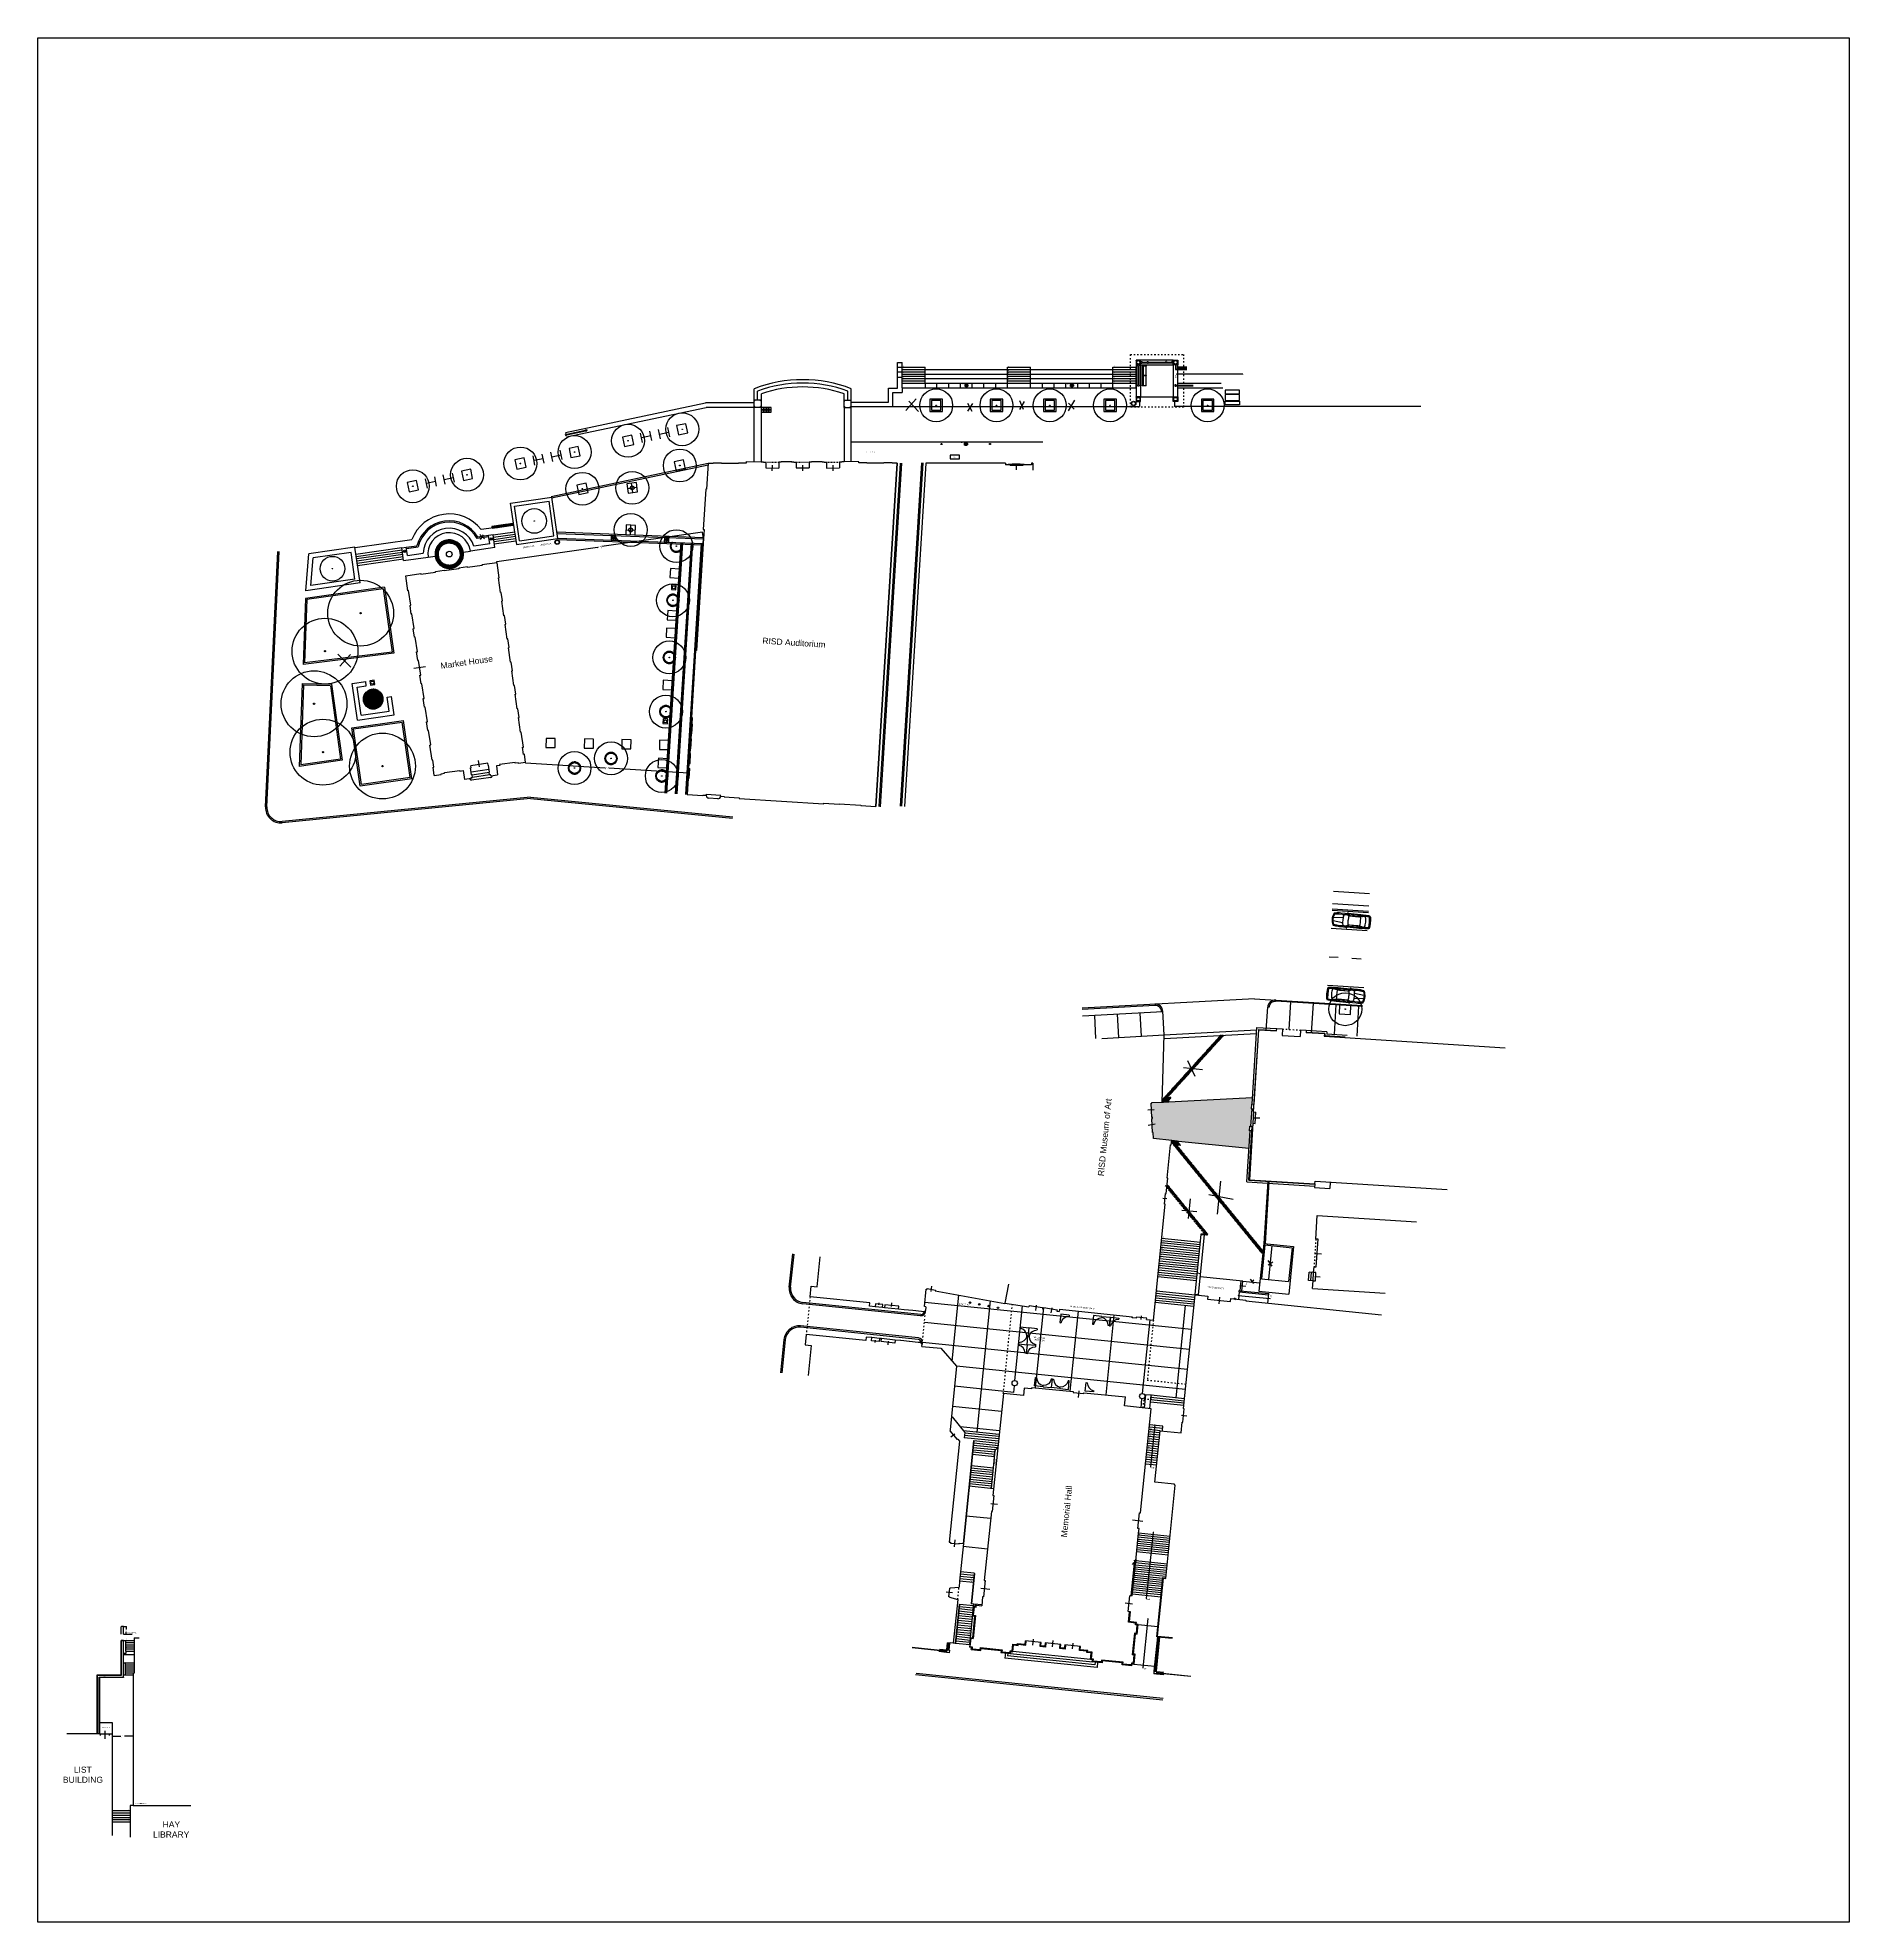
# Model space of a CAD drawing. Extents: x 4 to 262, y -261 to 351.
# Drawn here: x 23.6 to 262.4, y 102.6 to 351 of the extents above; entities that cross this region are included whole.
import ezdxf
from ezdxf import colors
from ezdxf.entities.mleader import LeaderData, LeaderLine
from ezdxf.math import Vec2, Vec3

# ---------------------------------------------------------------- set-up
doc = ezdxf.new("R2010")
doc.units = 0
doc.header["$LTSCALE"] = 0.1
doc.header["$MEASUREMENT"] = 0
doc.header["$PDMODE"] = 3
doc.linetypes.add('ACAD_ISO03W100', pattern=[30, 12, -18])
doc.linetypes.add('DASHEDX2', pattern=[1.5, 1, -0.5])
doc.layers.get('0').update_dxf_attribs({"color": 102})
for name, color, linetype in [('Above', 2, 'Continuous'), ('Cars', 4, 'Continuous'), ('Details', 9, 'Continuous'), ('Edge', 1, 'Continuous'), ('Hatch and Paving', 252, 'Continuous'), ('HIDDEN', 204, 'Continuous'), ('Lane Stripes', 2, 'Continuous'), ('Poche', 6, 'Continuous'), ('Text', 7, 'Continuous'), ('Trees', 3, 'Continuous')]:
    doc.layers.add(name, color=color, linetype=linetype)
doc.styles.get("Standard").update_dxf_attribs({"font": 'Arial.ttf'})
doc.dimstyles.get("Standard").update_dxf_attribs({"dimtxt": 0.1, "dimasz": 0.03, "dimexe": 0.03, "dimexo": 0.04, "dimgap": 0.04, "dimtad": 0, "dimtih": 1, "dimtoh": 1, "dimzin": 0, "dimdsep": 46, "dimtxsty": 'Standard', "dimblk": 'ARCHTICK', "dimblk1": 'ARCHTICK', "dimblk2": 'ARCHTICK', "dimcen": 0.09, "dimclrd": 256, "dimclre": 256, "dimadec": 0, "dimazin": 0, "dimtfac": 1, "dimtofl": 0, "dimtmove": 1, "dimatfit": 3, "dimfxl": 1, "dimtolj": 1, "dimtzin": 0, "dimlwe": -1, "dimarcsym": 0})

# ---------------------------------------------------------------- blocks, each defined once
blk = doc.blocks.new('RISD Furniture 1')
at = {"layer": 'Edge'}
for p, q in [((147.9, 81.21), (149.02, 81.21)), ((147.9, 81.21), (147.9, 81.06)), ((149.02, 80.09), (148.87, 80.09)), ((149.02, 81.21), (149.02, 80.09))]:
    blk.add_line(p, q, dxfattribs=at)
blk.add_arc((147.8, 79.99), 1.07, 5.2391, 84.7609, dxfattribs=at)
blk = doc.blocks.new('Tree 1')
for radius in [2.17, 0.04]:
    blk.add_circle((19.78, 19.85), radius)
blk = doc.blocks.new('Car 1')
at = {"color": 8, "linetype": 'Continuous'}
for p, q in [((29.64, 20.91), (29.61, 20.18)), ((29.61, 20.18), (29.64, 20.04)), ((29.67, 21.23), (29.64, 20.91)), ((29.68, 20.87), (29.64, 20.22)), ((29.64, 20.22), (29.76, 20.23)), ((29.64, 20.22), (29.64, 18.51)), ((29.7, 21.38), (29.67, 21.23)), ((29.71, 21.23), (29.68, 20.87)), ((29.74, 21.33), (29.71, 21.23)), ((29.76, 20.23), (29.75, 19.77)), ((29.75, 19.9), (29.95, 19.87)), ((29.77, 20.5), (29.76, 20.23)), ((29.76, 20.23), (29.79, 20.3)), ((29.95, 19.89), (29.76, 19.92)), ((29.79, 20.69), (29.77, 20.5)), ((29.84, 21.42), (29.78, 21.38)), ((29.82, 20.76), (29.79, 20.69)), ((29.79, 20.3), (29.81, 20.33)), ((29.81, 20.82), (29.84, 21.42)), ((29.82, 20.76), (29.81, 20.82)), ((29.81, 20.33), (29.86, 20.32)), ((29.94, 20.16), (29.82, 20.76)), ((29.83, 20.82), (29.86, 21.4)), ((29.83, 20.82), (30.06, 20.9)), ((29.96, 20.17), (29.83, 20.82)), ((30.09, 21.52), (29.84, 21.5)), ((30.55, 21.46), (29.84, 21.42)), ((29.86, 21.4), (30.54, 21.44)), ((29.86, 20.32), (29.89, 20.27)), ((29.89, 20.27), (29.92, 20.13)), ((29.92, 20.13), (29.95, 19.9)), ((29.98, 19.9), (29.94, 20.16)), ((29.95, 19.9), (29.94, 18.86)), ((30.18, 20.2), (29.96, 20.17)), ((29.97, 18.79), (29.98, 19.9)), ((30.06, 20.9), (30.19, 20.92)), ((30.35, 21.54), (30.09, 21.52)), ((30.37, 20.21), (30.18, 20.2)), ((30.19, 20.92), (30.37, 20.94)), ((30.55, 21.54), (30.35, 21.54)), ((30.37, 20.94), (30.55, 20.94)), ((30.54, 20.22), (30.37, 20.21)), ((30.54, 21.44), (31.23, 21.4)), ((30.73, 20.21), (30.54, 20.22)), ((30.74, 21.54), (30.55, 21.54)), ((31.26, 21.42), (30.55, 21.46)), ((30.55, 20.94), (30.73, 20.94)), ((30.73, 20.94), (30.9, 20.92)), ((30.91, 20.2), (30.73, 20.21)), ((31, 21.52), (30.74, 21.54)), ((30.9, 20.92), (31.01, 20.91)), ((31.13, 20.17), (30.91, 20.2)), ((31.25, 21.5), (31, 21.52)), ((31.01, 20.91), (31.26, 20.82)), ((31.15, 20.16), (31.11, 19.9)), ((31.11, 19.9), (31.13, 18.79)), ((31.26, 20.82), (31.13, 20.17)), ((31.17, 20.13), (31.14, 19.9)), ((31.14, 19.9), (31.34, 19.92)), ((31.14, 19.9), (31.15, 18.86)), ((31.34, 19.9), (31.14, 19.87)), ((31.28, 20.82), (31.15, 20.16)), ((31.2, 20.27), (31.17, 20.13)), ((31.23, 20.32), (31.2, 20.27)), ((31.23, 21.4), (31.26, 20.82)), ((31.28, 20.33), (31.23, 20.32)), ((31.32, 21.38), (31.26, 21.42)), ((31.26, 21.42), (31.28, 20.82)), ((31.3, 20.69), (31.27, 20.76)), ((31.3, 20.3), (31.28, 20.33)), ((31.32, 20.5), (31.3, 20.69)), ((31.33, 20.23), (31.3, 20.3)), ((31.33, 20.23), (31.32, 20.5)), ((31.34, 19.77), (31.33, 20.23)), ((31.45, 20.22), (31.33, 20.23)), ((31.38, 21.23), (31.35, 21.33)), ((31.39, 21.13), (31.38, 21.23)), ((31.42, 21.23), (31.39, 21.37)), ((31.42, 20.67), (31.39, 21.13)), ((31.45, 20.91), (31.42, 21.23)), ((31.45, 20.22), (31.42, 20.67)), ((31.48, 20.18), (31.45, 20.91)), ((31.45, 20.22), (31.45, 18.51)), ((31.45, 20.04), (31.48, 20.18)), ((29.55, 18.47), (29.54, 18.53)), ((29.54, 18.53), (29.77, 18.5)), ((29.57, 18.45), (29.77, 18.4)), ((29.64, 18.09), (29.62, 17.57)), ((29.62, 17.57), (29.63, 17.38)), ((29.64, 19.26), (29.75, 19.22)), ((29.64, 18.09), (29.64, 18.43)), ((29.7, 18.24), (29.64, 18.2)), ((29.69, 17.18), (29.68, 17.41)), ((29.78, 18.33), (29.7, 18.24)), ((29.75, 19.77), (29.75, 18.79)), ((29.84, 19.33), (29.75, 19.28)), ((29.75, 19.14), (29.87, 19.26)), ((29.75, 18.79), (29.78, 18.18)), ((29.77, 18.5), (29.85, 18.53)), ((29.93, 18.78), (29.78, 18.33)), ((29.78, 18.18), (29.78, 17.37)), ((29.79, 18.19), (29.83, 18.36)), ((29.83, 18.36), (29.94, 18.7)), ((29.95, 19.37), (29.84, 19.33)), ((29.87, 19.26), (29.95, 19.31)), ((29.94, 18.86), (29.93, 18.78)), ((29.94, 18.7), (29.97, 18.79)), ((29.94, 18.7), (30.06, 18.67)), ((30.21, 17.91), (30.05, 17.94)), ((30.06, 18.67), (30.19, 18.66)), ((30.19, 18.66), (30.55, 18.64)), ((30.37, 16.65), (30.21, 17.91)), ((30.55, 17.9), (30.21, 17.91)), ((30.55, 18.64), (30.69, 18.65)), ((30.89, 17.91), (30.55, 17.9)), ((30.69, 18.65), (30.9, 18.66)), ((30.89, 17.91), (30.73, 16.65)), ((31.04, 17.94), (30.89, 17.91)), ((30.9, 18.66), (31.03, 18.67)), ((31.03, 18.67), (31.15, 18.7)), ((31.13, 18.79), (31.15, 18.7)), ((31.15, 19.37), (31.25, 19.33)), ((31.22, 19.26), (31.15, 19.31)), ((31.15, 18.86), (31.16, 18.78)), ((31.15, 18.7), (31.26, 18.36)), ((31.16, 18.78), (31.32, 18.33)), ((31.34, 19.14), (31.22, 19.26)), ((31.25, 19.33), (31.34, 19.28)), ((31.32, 18.5), (31.25, 18.53)), ((31.26, 18.36), (31.3, 18.19)), ((31.31, 18.18), (31.32, 18.33)), ((31.31, 17.37), (31.31, 18.18)), ((31.32, 18.33), (31.34, 18.79)), ((31.55, 18.53), (31.32, 18.5)), ((31.52, 18.45), (31.32, 18.4)), ((31.32, 18.33), (31.39, 18.24)), ((31.34, 18.79), (31.34, 19.77)), ((31.45, 19.26), (31.34, 19.22)), ((31.39, 18.24), (31.45, 18.2)), ((31.42, 17.41), (31.4, 17.18)), ((31.45, 18.09), (31.45, 18.43)), ((31.47, 17.57), (31.45, 18.09)), ((31.47, 17.38), (31.47, 17.57)), ((31.54, 18.47), (31.55, 18.53)), ((29.63, 17.38), (29.64, 17.22)), ((29.64, 17.22), (29.67, 17.17)), ((29.64, 17.22), (29.65, 17.09)), ((29.65, 17.09), (29.7, 16.78)), ((29.67, 17.17), (29.69, 17.09)), ((29.73, 16.92), (29.69, 17.18)), ((29.69, 17.09), (29.73, 16.92)), ((29.73, 16.92), (29.76, 16.85)), ((29.76, 16.85), (29.79, 16.81)), ((29.78, 17.37), (29.84, 16.78)), ((29.79, 16.81), (29.84, 16.78)), ((29.84, 16.78), (30.24, 16.66)), ((30.55, 16.54), (30.55, 16.54)), ((30.86, 16.66), (31.25, 16.78)), ((31.25, 16.78), (31.31, 17.37)), ((31.25, 16.78), (31.3, 16.81)), ((31.29, 16.69), (31.32, 16.7)), ((31.3, 16.81), (31.34, 16.85)), ((31.34, 16.85), (31.36, 16.92)), ((31.4, 17.18), (31.36, 16.92)), ((31.36, 16.92), (31.4, 17.07)), ((31.39, 16.78), (31.42, 16.95)), ((31.4, 17.07), (31.42, 17.17)), ((31.42, 17.17), (31.45, 17.22)), ((31.42, 16.95), (31.44, 17.09)), ((31.44, 17.09), (31.47, 17.38))]:
    blk.add_line(p, q, dxfattribs=at)
for centre, radius, start, end in [((29.86, 21.34), 0.159, 96.1654, 166.417), ((29.84, 21.3), 0.106, 124.732, 163.999), ((31.24, 21.34), 0.159, 12.0139, 81.7918), ((31.25, 21.3), 0.106, 16.0009, 47.497), ((29.58, 18.48), 0.0265, 191.8561, 256.8464), ((30.11, 18.25), 0.32, 192.2413, 260.4689), ((30.99, 18.25), 0.319, 279.531, 347.7586), ((31.52, 18.48), 0.0265, 283.1524, 348.1427), ((29.81, 16.8), 0.106, 189.5619, 249.9003), ((30.55, 18.52), 1.98, 246.8697, 292.1307), ((30.55, 18.8), 2.16, 261.8061, 278.1938), ((31.29, 16.8), 0.106, 290.0997, 350.438)]:
    blk.add_arc(centre, radius, start, end, dxfattribs=at)
blk = doc.blocks.new('Trash Can 1')
at = {"layer": 'Edge'}
blk.add_lwpolyline([(104.69, 206.39), (105.29, 206.39), (105.29, 206.99), (104.69, 206.99)], close=True, dxfattribs=at)
blk.add_circle((104.99, 206.69), 0.2, dxfattribs=at)
blk = doc.blocks.new('*U79')
at = {"layer": 'Hatch and Paving'}
blk.add_lwpolyline([(-0.025, -0.045), (0.025, -0.045), (0.025, 0.045), (-0.025, 0.045)], close=True, dxfattribs=at)
blk = doc.blocks.new('*U80')
at = {"layer": 'Poche', "color": 0, "linetype": 'ByBlock', "lineweight": -2, "transparency": 16777216}
for p, rotation in [((135.33, 213.99), 81), ((135.32, 213.93), 85.5), ((135.32, 213.88), 90), ((135.32, 213.82), 94.5), ((135.33, 213.76), 99.00000000000001), ((135.34, 214.05), 76.5), ((135.34, 213.7), 103.5), ((135.36, 214.11), 72), ((135.36, 213.64), 108), ((135.38, 214.16), 67.5), ((135.38, 213.59), 112.5), ((135.4, 214.22), 63), ((135.43, 214.27), 58.50000000000001), ((135.47, 214.32), 54), ((135.5, 214.37), 49.50000000000001), ((135.54, 214.41), 45), ((135.59, 214.45), 40.49999999999999), ((135.63, 214.49), 35.99999999999999), ((135.68, 214.52), 31.50000000000001), ((135.73, 214.55), 27), ((135.79, 214.57), 22.5), ((135.84, 214.59), 17.99999999999999), ((135.9, 214.61), 13.49999999999998), ((135.96, 214.62), 8.999999999999945), ((136.02, 214.63), 4.499999999999928), ((136.14, 214.63), 355.5000000000001), ((136.2, 214.62), 351.0000000000001), ((136.25, 214.61), 346.5000000000001), ((136.31, 214.59), 342.0000000000001), ((136.37, 214.57), 337.5000000000001), ((136.42, 214.55), 333), ((136.47, 214.52), 328.5), ((136.52, 214.49), 324), ((136.57, 214.45), 319.5), ((136.61, 214.41), 315), ((136.65, 214.37), 310.5), ((136.69, 214.32), 306), ((136.72, 214.27), 301.5), ((136.75, 214.22), 297), ((136.77, 214.16), 292.5000000000001), ((136.77, 213.59), 247.5), ((136.79, 214.11), 288), ((136.79, 213.64), 252), ((136.81, 214.05), 283.5000000000001), ((136.81, 213.7), 256.5), ((136.82, 213.99), 279), ((136.82, 213.76), 261), ((136.83, 213.93), 274.5), ((136.83, 213.82), 265.5), ((136.83, 213.88), 270), ((135.4, 213.53), 117), ((135.43, 213.48), 121.5), ((135.47, 213.43), 126), ((135.5, 213.39), 130.5), ((135.54, 213.34), 135), ((135.59, 213.3), 139.5), ((135.63, 213.26), 144), ((135.68, 213.23), 148.5), ((135.73, 213.2), 153), ((135.79, 213.18), 157.5), ((135.84, 213.16), 162.0000000000001), ((135.9, 213.14), 166.5000000000001), ((135.96, 213.13), 171), ((136.02, 213.12), 175.5000000000001), ((136.08, 213.12), 180), ((136.14, 213.12), 184.4999999999999), ((136.2, 213.13), 189), ((136.25, 213.14), 193.4999999999999), ((136.31, 213.16), 198), ((136.37, 213.18), 202.5), ((136.42, 213.2), 207), ((136.47, 213.23), 211.5), ((136.52, 213.26), 216), ((136.57, 213.3), 220.5), ((136.61, 213.34), 225.0000000000001), ((136.65, 213.39), 229.5), ((136.69, 213.43), 234), ((136.72, 213.48), 238.5), ((136.75, 213.53), 243)]:
    blk.add_blockref('*U79', p, dxfattribs=dict(at, rotation=rotation))
blk.add_blockref('*U79', (136.08, 214.63), dxfattribs=at)
blk = doc.blocks.new('Lamp 2')
at = {"layer": 'Details'}
blk.add_lwpolyline([(108.18, 231.79), (108.78, 231.79), (108.78, 232.39), (108.18, 232.39)], close=True, dxfattribs=at)
for radius in [0.2, 0.14]:
    blk.add_circle((108.48, 232.09), radius, dxfattribs=at)
at = {"layer": 'Poche'}
blk.add_circle((108.48, 232.09), 0.04, dxfattribs=at)
blk = doc.blocks.new('Trash Can 2')
at = {"layer": 'Edge'}
for radius in [0.3, 0.25]:
    blk.add_circle((98.65, 228.96), radius, dxfattribs=at)
blk = doc.blocks.new('RISD Auditorium')
at = {"layer": 'Above', "linetype": 'DASHEDX2'}
for p, q in [((138.37, 283.26), (140.06, 283.37)), ((142.36, 283.51), (144.05, 283.62)), ((134.37, 283.01), (136.07, 283.11))]:
    blk.add_line(p, q, dxfattribs=at)
at = {"layer": 'Edge'}
for p, q in [((126.8, 246.66), (126.8, 247.96)), ((126.8, 244.71), (126.8, 246.01)), ((126.8, 242.76), (126.8, 244.06)), ((126.8, 240.81), (126.8, 242.11)), ((130.85, 238.36), (129.65, 238.36))]:
    blk.add_line(p, q, dxfattribs=at)
for centre, start, end in [((129.65, 238.71), 180, 270), ((130.85, 238.71), 270, 0)]:
    blk.add_arc(centre, 0.35, start, end, dxfattribs=at)
at = {"layer": 'Poche'}
for p, q in [((136.4, 283.16), (136.22, 283.15)), ((136.22, 283.15), (136.22, 283.12)), ((136.67, 283.2), (136.4, 283.18)), ((136.4, 283.18), (136.4, 283.16)), ((136.66, 283.24), (137.76, 283.31)), ((136.66, 283.24), (136.67, 283.2)), ((137.76, 283.31), (137.76, 283.27)), ((137.76, 283.27), (138.03, 283.29)), ((138.03, 283.29), (138.03, 283.27)), ((138.03, 283.27), (138.21, 283.28)), ((138.21, 283.28), (138.22, 283.25)), ((138.22, 283.25), (138.37, 283.26)), ((138.37, 283.26), (138.41, 282.51)), ((140.21, 283.38), (140.06, 283.37)), ((140.06, 283.37), (140.11, 282.62)), ((140.39, 283.42), (140.21, 283.41)), ((140.21, 283.41), (140.21, 283.38)), ((140.66, 283.45), (140.39, 283.44)), ((140.39, 283.44), (140.39, 283.42)), ((140.66, 283.49), (141.75, 283.56)), ((140.66, 283.49), (140.66, 283.45)), ((141.75, 283.56), (141.76, 283.52)), ((141.76, 283.52), (142.03, 283.54)), ((142.03, 283.54), (142.03, 283.52)), ((142.03, 283.52), (142.21, 283.53)), ((142.21, 283.53), (142.21, 283.5)), ((142.21, 283.5), (142.36, 283.51)), ((142.36, 283.51), (142.41, 282.76)), ((143.28, 282.44), (143.23, 283.19)), ((144.2, 283.63), (144.05, 283.62)), ((144.05, 283.62), (144.1, 282.87)), ((144.38, 283.67), (144.2, 283.66)), ((144.2, 283.66), (144.2, 283.63)), ((144.65, 283.71), (144.38, 283.69)), ((144.38, 283.69), (144.38, 283.67)), ((146.59, 283.86), (144.65, 283.74)), ((144.65, 283.74), (144.65, 283.71)), ((146.6, 283.71), (146.59, 283.86)), ((147.65, 283.78), (146.6, 283.71)), ((149.9, 283.87), (147.65, 283.73)), ((147.65, 283.73), (147.65, 283.78)), ((150.99, 283.99), (149.9, 283.92)), ((149.9, 283.92), (149.9, 283.87)), ((151, 283.94), (150.99, 283.99)), ((151.65, 283.98), (151, 283.94)), ((151.7, 238.66), (151.65, 283.98)), ((126.8, 282.41), (127.44, 282.45)), ((126.8, 282.41), (126.8, 278.96)), ((127.44, 282.5), (128.54, 282.57)), ((127.44, 282.45), (127.44, 282.5)), ((128.54, 282.52), (130.79, 282.66)), ((128.54, 282.57), (128.54, 282.52)), ((130.79, 282.71), (131.83, 282.78)), ((130.79, 282.66), (130.79, 282.71)), ((131.82, 282.93), (133.77, 283.05)), ((131.83, 282.78), (131.82, 282.93)), ((133.77, 283.05), (133.77, 283.02)), ((133.77, 283.02), (134.04, 283.03)), ((134.04, 283.03), (134.04, 283.01)), ((134.04, 283.01), (134.22, 283.03)), ((134.22, 283.03), (134.22, 283)), ((134.22, 283), (134.37, 283.01)), ((134.37, 283.01), (134.42, 282.26)), ((134.42, 282.26), (136.12, 282.36)), ((135.29, 281.94), (135.25, 282.69)), ((136.22, 283.12), (136.07, 283.11)), ((136.07, 283.11), (136.12, 282.36)), ((138.41, 282.51), (140.11, 282.62)), ((139.29, 282.19), (139.24, 282.94)), ((142.41, 282.76), (144.1, 282.87)), ((126.8, 278.96), (126.7, 278.96)), ((126.7, 278.96), (126.7, 273.66)), ((126.7, 273.66), (126.8, 273.66)), ((126.8, 273.66), (126.8, 272.41)), ((126.8, 272.41), (126.8, 271.81)), ((126.8, 271.81), (126.8, 257.66)), ((126.8, 257.66), (126.7, 257.66)), ((126.7, 257.66), (126.7, 248.81)), ((126.7, 248.81), (126.8, 248.81)), ((126.8, 248.81), (126.8, 247.96)), ((126.8, 247.96), (126.9, 247.96)), ((126.8, 246.66), (126.8, 246.01)), ((126.8, 246.66), (126.9, 246.66)), ((126.8, 246.66), (126.9, 246.66)), ((126.8, 246.01), (126.9, 246.01)), ((126.9, 246.66), (126.9, 247.96)), ((126.9, 244.71), (126.9, 246.01)), ((126.8, 244.71), (126.8, 244.06)), ((126.8, 244.71), (126.9, 244.71)), ((126.8, 244.71), (126.9, 244.71)), ((126.8, 244.06), (126.9, 244.06)), ((126.9, 242.76), (126.9, 244.06)), ((126.8, 242.76), (126.9, 242.76)), ((126.8, 242.11), (126.8, 242.76)), ((126.8, 242.76), (126.9, 242.76)), ((126.8, 242.11), (126.9, 242.11)), ((126.9, 240.81), (126.9, 242.11)), ((126.8, 240.81), (126.8, 238.66)), ((126.8, 240.81), (126.9, 240.81)), ((126.8, 238.66), (128.85, 238.66)), ((128.85, 238.66), (128.85, 238.71)), ((128.85, 238.71), (129.3, 238.71)), ((129.3, 238.71), (129.3, 238.81)), ((131.2, 238.81), (129.3, 238.81)), ((131.2, 238.71), (131.2, 238.81)), ((131.2, 238.71), (131.65, 238.71)), ((131.65, 238.71), (131.65, 238.66)), ((131.65, 238.66), (133.65, 238.66)), ((133.65, 238.66), (133.65, 238.56)), ((133.65, 238.56), (144.85, 238.56)), ((144.85, 238.56), (144.85, 238.66)), ((144.85, 238.66), (146.85, 238.66)), ((146.85, 238.66), (146.85, 238.71)), ((146.85, 238.71), (149.7, 238.71)), ((149.7, 238.71), (149.7, 238.66)), ((149.7, 238.66), (151.7, 238.66))]:
    blk.add_line(p, q, dxfattribs=at)
at = {"layer": 'Text', "insert": (133.05, 259.92), "char_height": 0.8, "attachment_point": 1}
blk.add_mtext_dynamic_manual_height_columns('\\pi2.356;RISD Auditorium', width=12.7884, gutter_width=1, heights=[0], dxfattribs=at)
blk = doc.blocks.new('Market House')
at = {"layer": 'Edge'}
for p, q in [((82.79, 199.59), (80.22, 199.59)), ((82.69, 200.64), (80.32, 200.64)), ((80.37, 200.29), (82.64, 200.29)), ((82.64, 199.94), (80.37, 199.94))]:
    blk.add_line(p, q, dxfattribs=at)
for centre, start, end in [((80.22, 199.79), 180, 270), ((82.79, 199.79), 270, 0)]:
    blk.add_arc(centre, 0.2, start, end, dxfattribs=at)
at = {"layer": 'Poche'}
for p, q in [((75.43, 225.49), (75.43, 227.49)), ((75.43, 227.49), (77.43, 227.49)), ((77.43, 227.49), (77.43, 227.39)), ((77.43, 227.39), (79.38, 227.39)), ((79.38, 227.39), (79.38, 227.49)), ((79.38, 227.49), (80.53, 227.49)), ((80.53, 227.39), (80.53, 227.49)), ((82.48, 227.39), (80.53, 227.39)), ((83.63, 227.49), (82.48, 227.49)), ((82.48, 227.49), (82.48, 227.39)), ((83.63, 227.39), (83.63, 227.49)), ((85.58, 227.39), (83.63, 227.39)), ((87.58, 227.49), (85.58, 227.49)), ((85.58, 227.49), (85.58, 227.39)), ((87.58, 225.49), (87.58, 227.49)), ((75.53, 225.49), (75.43, 225.49)), ((75.43, 223.54), (75.53, 223.54)), ((75.43, 222.39), (75.43, 223.54)), ((75.53, 223.54), (75.53, 225.49)), ((87.48, 225.49), (87.58, 225.49)), ((87.48, 223.54), (87.48, 225.49)), ((87.58, 223.54), (87.48, 223.54)), ((87.58, 222.39), (87.58, 223.54)), ((75.53, 222.39), (75.43, 222.39)), ((75.53, 220.44), (75.53, 222.39)), ((87.48, 222.39), (87.58, 222.39)), ((87.48, 220.44), (87.48, 222.39)), ((75.43, 220.44), (75.53, 220.44)), ((75.43, 219.29), (75.43, 220.44)), ((75.53, 219.29), (75.43, 219.29)), ((75.53, 217.34), (75.53, 219.29)), ((87.58, 220.44), (87.48, 220.44)), ((87.48, 219.29), (87.58, 219.29)), ((87.48, 217.34), (87.48, 219.29)), ((87.58, 219.29), (87.58, 220.44)), ((75.43, 217.34), (75.53, 217.34)), ((75.43, 216.19), (75.43, 217.34)), ((75.53, 216.19), (75.43, 216.19)), ((75.53, 214.24), (75.53, 216.19)), ((87.58, 217.34), (87.48, 217.34)), ((87.48, 216.19), (87.58, 216.19)), ((87.48, 214.24), (87.48, 216.19)), ((87.58, 216.19), (87.58, 217.34)), ((76.29, 215.24), (74.76, 215.24)), ((75.43, 214.24), (75.53, 214.24)), ((75.43, 213.09), (75.43, 214.24)), ((87.58, 214.24), (87.48, 214.24)), ((87.58, 213.09), (87.58, 214.24)), ((75.53, 213.09), (75.43, 213.09)), ((75.43, 211.14), (75.53, 211.14)), ((75.43, 209.99), (75.43, 211.14)), ((75.53, 211.14), (75.53, 213.09)), ((87.48, 213.09), (87.58, 213.09)), ((87.48, 211.14), (87.48, 213.09)), ((87.58, 211.14), (87.48, 211.14)), ((87.58, 209.99), (87.58, 211.14)), ((75.53, 209.99), (75.43, 209.99)), ((75.53, 208.04), (75.53, 209.99)), ((87.48, 209.99), (87.58, 209.99)), ((87.48, 208.04), (87.48, 209.99)), ((75.43, 208.04), (75.53, 208.04)), ((75.43, 206.89), (75.43, 208.04)), ((75.53, 206.89), (75.43, 206.89)), ((75.53, 204.94), (75.53, 206.89)), ((87.58, 208.04), (87.48, 208.04)), ((87.48, 204.94), (87.48, 206.89)), ((87.48, 206.89), (87.58, 206.89)), ((87.58, 206.89), (87.58, 208.04)), ((75.43, 202.94), (75.43, 204.94)), ((75.43, 204.94), (75.53, 204.94)), ((87.58, 204.94), (87.48, 204.94)), ((87.58, 202.94), (87.58, 204.94)), ((75.53, 202.94), (75.43, 202.94)), ((75.43, 200.89), (75.43, 201.99)), ((75.43, 201.99), (75.53, 201.99)), ((75.53, 201.99), (75.53, 202.94)), ((80.32, 200.29), (80.32, 201.22)), ((80.32, 201.22), (80.37, 201.22)), ((82.64, 201.49), (80.37, 201.49)), ((80.37, 201.22), (80.37, 201.49)), ((81.48, 201.17), (81.48, 202.01)), ((82.64, 201.22), (82.64, 201.49)), ((82.69, 201.22), (82.64, 201.22)), ((82.69, 200.29), (82.69, 201.22)), ((87.48, 201.99), (87.48, 202.94)), ((87.48, 202.94), (87.58, 202.94)), ((87.58, 201.99), (87.48, 201.99)), ((87.58, 200.89), (87.58, 201.99)), ((75.43, 200.89), (76.35, 200.89)), ((76.35, 200.89), (76.35, 200.99)), ((76.35, 200.99), (76.8, 200.99)), ((76.8, 200.99), (76.8, 201.09)), ((76.8, 201.09), (78.85, 201.09)), ((78.85, 201.09), (78.85, 200.99)), ((78.85, 200.99), (79.3, 200.99)), ((79.3, 200.99), (79.3, 199.79)), ((80.22, 199.79), (79.3, 199.79)), ((80.22, 199.79), (80.22, 199.94)), ((80.22, 199.94), (80.37, 199.94)), ((80.37, 200.29), (80.32, 200.29)), ((80.37, 199.94), (80.37, 200.29)), ((82.64, 199.94), (82.64, 200.29)), ((82.64, 200.29), (82.69, 200.29)), ((82.79, 199.94), (82.64, 199.94)), ((82.79, 199.79), (82.79, 199.94)), ((82.79, 199.79), (83.71, 199.79)), ((84.16, 200.99), (83.71, 200.99)), ((83.71, 200.99), (83.71, 199.79)), ((86.21, 201.09), (84.16, 201.09)), ((84.16, 201.09), (84.16, 200.99)), ((86.21, 200.99), (86.21, 201.09)), ((86.66, 200.99), (86.21, 200.99)), ((86.66, 200.89), (86.66, 200.99)), ((87.58, 200.89), (86.66, 200.89))]:
    blk.add_line(p, q, dxfattribs=at)
at = {"layer": 'Text', "insert": (75.31, 215.47), "char_height": 0.8, "attachment_point": 1}
blk.add_mtext_dynamic_manual_height_columns('\\pi2.9836;Market House', width=12.7884, gutter_width=1, heights=[0], dxfattribs=at)
blk = doc.blocks.new('*U96')
at = {"layer": 'Hatch and Paving'}
blk.add_lwpolyline([(-0.025, -0.045), (0.025, -0.045), (0.025, 0.045), (-0.025, 0.045)], close=True, dxfattribs=at)
blk = doc.blocks.new('*U97')
at = {"layer": 'Poche', "color": 0, "linetype": 'ByBlock', "lineweight": -2, "transparency": 16777216}
for p, rotation in [((135.33, 213.99), 81), ((135.32, 213.93), 85.5), ((135.32, 213.88), 90), ((135.32, 213.82), 94.5), ((135.33, 213.76), 99.00000000000001), ((135.34, 214.05), 76.5), ((135.34, 213.7), 103.5), ((135.36, 214.11), 72), ((135.36, 213.64), 108), ((135.38, 214.16), 67.5), ((135.38, 213.59), 112.5), ((135.4, 214.22), 63), ((135.43, 214.27), 58.50000000000001), ((135.47, 214.32), 54), ((135.5, 214.37), 49.50000000000001), ((135.54, 214.41), 45), ((135.59, 214.45), 40.49999999999999), ((135.63, 214.49), 35.99999999999999), ((135.68, 214.52), 31.50000000000001), ((135.73, 214.55), 27), ((135.79, 214.57), 22.5), ((135.84, 214.59), 17.99999999999999), ((135.9, 214.61), 13.49999999999998), ((135.96, 214.62), 8.999999999999945), ((136.02, 214.63), 4.499999999999928), ((136.14, 214.63), 355.5000000000001), ((136.2, 214.62), 351.0000000000001), ((136.25, 214.61), 346.5000000000001), ((136.31, 214.59), 342.0000000000001), ((136.37, 214.57), 337.5000000000001), ((136.42, 214.55), 333), ((136.47, 214.52), 328.5), ((136.52, 214.49), 324), ((136.57, 214.45), 319.5), ((136.61, 214.41), 315), ((136.65, 214.37), 310.5), ((136.69, 214.32), 306), ((136.72, 214.27), 301.5), ((136.75, 214.22), 297), ((136.77, 214.16), 292.5000000000001), ((136.77, 213.59), 247.5), ((136.79, 214.11), 288), ((136.79, 213.64), 252), ((136.81, 214.05), 283.5000000000001), ((136.81, 213.7), 256.5), ((136.82, 213.99), 279), ((136.82, 213.76), 261), ((136.83, 213.93), 274.5), ((136.83, 213.82), 265.5), ((136.83, 213.88), 270), ((135.4, 213.53), 117), ((135.43, 213.48), 121.5), ((135.47, 213.43), 126), ((135.5, 213.39), 130.5), ((135.54, 213.34), 135), ((135.59, 213.3), 139.5), ((135.63, 213.26), 144), ((135.68, 213.23), 148.5), ((135.73, 213.2), 153), ((135.79, 213.18), 157.5), ((135.84, 213.16), 162.0000000000001), ((135.9, 213.14), 166.5000000000001), ((135.96, 213.13), 171), ((136.02, 213.12), 175.5000000000001), ((136.08, 213.12), 180), ((136.14, 213.12), 184.4999999999999), ((136.2, 213.13), 189), ((136.25, 213.14), 193.4999999999999), ((136.31, 213.16), 198), ((136.37, 213.18), 202.5), ((136.42, 213.2), 207), ((136.47, 213.23), 211.5), ((136.52, 213.26), 216), ((136.57, 213.3), 220.5), ((136.61, 213.34), 225.0000000000001), ((136.65, 213.39), 229.5), ((136.69, 213.43), 234), ((136.72, 213.48), 238.5), ((136.75, 213.53), 243)]:
    blk.add_blockref('*U96', p, dxfattribs=dict(at, rotation=rotation))
blk.add_blockref('*U96', (136.08, 214.63), dxfattribs=at)
blk = doc.blocks.new('*U98')
at = {"layer": 'Hatch and Paving'}
blk.add_lwpolyline([(-0.025, -0.045), (0.025, -0.045), (0.025, 0.045), (-0.025, 0.045)], close=True, dxfattribs=at)
blk = doc.blocks.new('*U99')
at = {"layer": 'Poche', "color": 0, "linetype": 'ByBlock', "lineweight": -2, "transparency": 16777216}
for p, rotation in [((135.33, 213.99), 81), ((135.32, 213.93), 85.5), ((135.32, 213.88), 90), ((135.32, 213.82), 94.5), ((135.33, 213.76), 99.00000000000001), ((135.34, 214.05), 76.5), ((135.34, 213.7), 103.5), ((135.36, 214.11), 72), ((135.36, 213.64), 108), ((135.38, 214.16), 67.5), ((135.38, 213.59), 112.5), ((135.4, 214.22), 63), ((135.43, 214.27), 58.50000000000001), ((135.47, 214.32), 54), ((135.5, 214.37), 49.50000000000001), ((135.54, 214.41), 45), ((135.59, 214.45), 40.49999999999999), ((135.63, 214.49), 35.99999999999999), ((135.68, 214.52), 31.50000000000001), ((135.73, 214.55), 27), ((135.79, 214.57), 22.5), ((135.84, 214.59), 17.99999999999999), ((135.9, 214.61), 13.49999999999998), ((135.96, 214.62), 8.999999999999945), ((136.02, 214.63), 4.499999999999928), ((136.14, 214.63), 355.5000000000001), ((136.2, 214.62), 351.0000000000001), ((136.25, 214.61), 346.5000000000001), ((136.31, 214.59), 342.0000000000001), ((136.37, 214.57), 337.5000000000001), ((136.42, 214.55), 333), ((136.47, 214.52), 328.5), ((136.52, 214.49), 324), ((136.57, 214.45), 319.5), ((136.61, 214.41), 315), ((136.65, 214.37), 310.5), ((136.69, 214.32), 306), ((136.72, 214.27), 301.5), ((136.75, 214.22), 297), ((136.77, 214.16), 292.5000000000001), ((136.77, 213.59), 247.5), ((136.79, 214.11), 288), ((136.79, 213.64), 252), ((136.81, 214.05), 283.5000000000001), ((136.81, 213.7), 256.5), ((136.82, 213.99), 279), ((136.82, 213.76), 261), ((136.83, 213.93), 274.5), ((136.83, 213.82), 265.5), ((136.83, 213.88), 270), ((135.4, 213.53), 117), ((135.43, 213.48), 121.5), ((135.47, 213.43), 126), ((135.5, 213.39), 130.5), ((135.54, 213.34), 135), ((135.59, 213.3), 139.5), ((135.63, 213.26), 144), ((135.68, 213.23), 148.5), ((135.73, 213.2), 153), ((135.79, 213.18), 157.5), ((135.84, 213.16), 162.0000000000001), ((135.9, 213.14), 166.5000000000001), ((135.96, 213.13), 171), ((136.02, 213.12), 175.5000000000001), ((136.08, 213.12), 180), ((136.14, 213.12), 184.4999999999999), ((136.2, 213.13), 189), ((136.25, 213.14), 193.4999999999999), ((136.31, 213.16), 198), ((136.37, 213.18), 202.5), ((136.42, 213.2), 207), ((136.47, 213.23), 211.5), ((136.52, 213.26), 216), ((136.57, 213.3), 220.5), ((136.61, 213.34), 225.0000000000001), ((136.65, 213.39), 229.5), ((136.69, 213.43), 234), ((136.72, 213.48), 238.5), ((136.75, 213.53), 243)]:
    blk.add_blockref('*U98', p, dxfattribs=dict(at, rotation=rotation))
blk.add_blockref('*U98', (136.08, 214.63), dxfattribs=at)
blk = doc.blocks.new('*U100')
at = {"layer": 'Hatch and Paving'}
blk.add_lwpolyline([(-0.025, -0.045), (0.025, -0.045), (0.025, 0.045), (-0.025, 0.045)], close=True, dxfattribs=at)
blk = doc.blocks.new('*U101')
at = {"layer": 'Poche', "color": 0, "linetype": 'ByBlock', "lineweight": -2, "transparency": 16777216}
for p, rotation in [((135.33, 213.99), 81), ((135.32, 213.93), 85.5), ((135.32, 213.88), 90), ((135.32, 213.82), 94.5), ((135.33, 213.76), 99.00000000000001), ((135.34, 214.05), 76.5), ((135.34, 213.7), 103.5), ((135.36, 214.11), 72), ((135.36, 213.64), 108), ((135.38, 214.16), 67.5), ((135.38, 213.59), 112.5), ((135.4, 214.22), 63), ((135.43, 214.27), 58.50000000000001), ((135.47, 214.32), 54), ((135.5, 214.37), 49.50000000000001), ((135.54, 214.41), 45), ((135.59, 214.45), 40.49999999999999), ((135.63, 214.49), 35.99999999999999), ((135.68, 214.52), 31.50000000000001), ((135.73, 214.55), 27), ((135.79, 214.57), 22.5), ((135.84, 214.59), 17.99999999999999), ((135.9, 214.61), 13.49999999999998), ((135.96, 214.62), 8.999999999999945), ((136.02, 214.63), 4.499999999999928), ((136.14, 214.63), 355.5000000000001), ((136.2, 214.62), 351.0000000000001), ((136.25, 214.61), 346.5000000000001), ((136.31, 214.59), 342.0000000000001), ((136.37, 214.57), 337.5000000000001), ((136.42, 214.55), 333), ((136.47, 214.52), 328.5), ((136.52, 214.49), 324), ((136.57, 214.45), 319.5), ((136.61, 214.41), 315), ((136.65, 214.37), 310.5), ((136.69, 214.32), 306), ((136.72, 214.27), 301.5), ((136.75, 214.22), 297), ((136.77, 214.16), 292.5000000000001), ((136.77, 213.59), 247.5), ((136.79, 214.11), 288), ((136.79, 213.64), 252), ((136.81, 214.05), 283.5000000000001), ((136.81, 213.7), 256.5), ((136.82, 213.99), 279), ((136.82, 213.76), 261), ((136.83, 213.93), 274.5), ((136.83, 213.82), 265.5), ((136.83, 213.88), 270), ((135.4, 213.53), 117), ((135.43, 213.48), 121.5), ((135.47, 213.43), 126), ((135.5, 213.39), 130.5), ((135.54, 213.34), 135), ((135.59, 213.3), 139.5), ((135.63, 213.26), 144), ((135.68, 213.23), 148.5), ((135.73, 213.2), 153), ((135.79, 213.18), 157.5), ((135.84, 213.16), 162.0000000000001), ((135.9, 213.14), 166.5000000000001), ((135.96, 213.13), 171), ((136.02, 213.12), 175.5000000000001), ((136.08, 213.12), 180), ((136.14, 213.12), 184.4999999999999), ((136.2, 213.13), 189), ((136.25, 213.14), 193.4999999999999), ((136.31, 213.16), 198), ((136.37, 213.18), 202.5), ((136.42, 213.2), 207), ((136.47, 213.23), 211.5), ((136.52, 213.26), 216), ((136.57, 213.3), 220.5), ((136.61, 213.34), 225.0000000000001), ((136.65, 213.39), 229.5), ((136.69, 213.43), 234), ((136.72, 213.48), 238.5), ((136.75, 213.53), 243)]:
    blk.add_blockref('*U100', p, dxfattribs=dict(at, rotation=rotation))
blk.add_blockref('*U100', (136.08, 214.63), dxfattribs=at)
blk = doc.blocks.new('*U102')
at = {"layer": 'Hatch and Paving'}
blk.add_lwpolyline([(-0.025, -0.045), (0.025, -0.045), (0.025, 0.045), (-0.025, 0.045)], close=True, dxfattribs=at)
blk = doc.blocks.new('*U103')
at = {"layer": 'Poche', "color": 0, "linetype": 'ByBlock', "lineweight": -2, "transparency": 16777216}
for p, rotation in [((135.33, 213.99), 81), ((135.32, 213.93), 85.5), ((135.32, 213.88), 90), ((135.32, 213.82), 94.5), ((135.33, 213.76), 99.00000000000001), ((135.34, 214.05), 76.5), ((135.34, 213.7), 103.5), ((135.36, 214.11), 72), ((135.36, 213.64), 108), ((135.38, 214.16), 67.5), ((135.38, 213.59), 112.5), ((135.4, 214.22), 63), ((135.43, 214.27), 58.50000000000001), ((135.47, 214.32), 54), ((135.5, 214.37), 49.50000000000001), ((135.54, 214.41), 45), ((135.59, 214.45), 40.49999999999999), ((135.63, 214.49), 35.99999999999999), ((135.68, 214.52), 31.50000000000001), ((135.73, 214.55), 27), ((135.79, 214.57), 22.5), ((135.84, 214.59), 17.99999999999999), ((135.9, 214.61), 13.49999999999998), ((135.96, 214.62), 8.999999999999945), ((136.02, 214.63), 4.499999999999928), ((136.14, 214.63), 355.5000000000001), ((136.2, 214.62), 351.0000000000001), ((136.25, 214.61), 346.5000000000001), ((136.31, 214.59), 342.0000000000001), ((136.37, 214.57), 337.5000000000001), ((136.42, 214.55), 333), ((136.47, 214.52), 328.5), ((136.52, 214.49), 324), ((136.57, 214.45), 319.5), ((136.61, 214.41), 315), ((136.65, 214.37), 310.5), ((136.69, 214.32), 306), ((136.72, 214.27), 301.5), ((136.75, 214.22), 297), ((136.77, 214.16), 292.5000000000001), ((136.77, 213.59), 247.5), ((136.79, 214.11), 288), ((136.79, 213.64), 252), ((136.81, 214.05), 283.5000000000001), ((136.81, 213.7), 256.5), ((136.82, 213.99), 279), ((136.82, 213.76), 261), ((136.83, 213.93), 274.5), ((136.83, 213.82), 265.5), ((136.83, 213.88), 270), ((135.4, 213.53), 117), ((135.43, 213.48), 121.5), ((135.47, 213.43), 126), ((135.5, 213.39), 130.5), ((135.54, 213.34), 135), ((135.59, 213.3), 139.5), ((135.63, 213.26), 144), ((135.68, 213.23), 148.5), ((135.73, 213.2), 153), ((135.79, 213.18), 157.5), ((135.84, 213.16), 162.0000000000001), ((135.9, 213.14), 166.5000000000001), ((135.96, 213.13), 171), ((136.02, 213.12), 175.5000000000001), ((136.08, 213.12), 180), ((136.14, 213.12), 184.4999999999999), ((136.2, 213.13), 189), ((136.25, 213.14), 193.4999999999999), ((136.31, 213.16), 198), ((136.37, 213.18), 202.5), ((136.42, 213.2), 207), ((136.47, 213.23), 211.5), ((136.52, 213.26), 216), ((136.57, 213.3), 220.5), ((136.61, 213.34), 225.0000000000001), ((136.65, 213.39), 229.5), ((136.69, 213.43), 234), ((136.72, 213.48), 238.5), ((136.75, 213.53), 243)]:
    blk.add_blockref('*U102', p, dxfattribs=dict(at, rotation=rotation))
blk.add_blockref('*U102', (136.08, 214.63), dxfattribs=at)
blk = doc.blocks.new('*U104')
at = {"layer": 'Hatch and Paving'}
blk.add_lwpolyline([(-0.025, -0.045), (0.025, -0.045), (0.025, 0.045), (-0.025, 0.045)], close=True, dxfattribs=at)
blk = doc.blocks.new('*U105')
at = {"layer": 'Poche', "color": 0, "linetype": 'ByBlock', "lineweight": -2, "transparency": 16777216}
for p, rotation in [((135.33, 213.99), 81), ((135.32, 213.93), 85.5), ((135.32, 213.88), 90), ((135.32, 213.82), 94.5), ((135.33, 213.76), 99.00000000000001), ((135.34, 214.05), 76.5), ((135.34, 213.7), 103.5), ((135.36, 214.11), 72), ((135.36, 213.64), 108), ((135.38, 214.16), 67.5), ((135.38, 213.59), 112.5), ((135.4, 214.22), 63), ((135.43, 214.27), 58.50000000000001), ((135.47, 214.32), 54), ((135.5, 214.37), 49.50000000000001), ((135.54, 214.41), 45), ((135.59, 214.45), 40.49999999999999), ((135.63, 214.49), 35.99999999999999), ((135.68, 214.52), 31.50000000000001), ((135.73, 214.55), 27), ((135.79, 214.57), 22.5), ((135.84, 214.59), 17.99999999999999), ((135.9, 214.61), 13.49999999999998), ((135.96, 214.62), 8.999999999999945), ((136.02, 214.63), 4.499999999999928), ((136.14, 214.63), 355.5000000000001), ((136.2, 214.62), 351.0000000000001), ((136.25, 214.61), 346.5000000000001), ((136.31, 214.59), 342.0000000000001), ((136.37, 214.57), 337.5000000000001), ((136.42, 214.55), 333), ((136.47, 214.52), 328.5), ((136.52, 214.49), 324), ((136.57, 214.45), 319.5), ((136.61, 214.41), 315), ((136.65, 214.37), 310.5), ((136.69, 214.32), 306), ((136.72, 214.27), 301.5), ((136.75, 214.22), 297), ((136.77, 214.16), 292.5000000000001), ((136.77, 213.59), 247.5), ((136.79, 214.11), 288), ((136.79, 213.64), 252), ((136.81, 214.05), 283.5000000000001), ((136.81, 213.7), 256.5), ((136.82, 213.99), 279), ((136.82, 213.76), 261), ((136.83, 213.93), 274.5), ((136.83, 213.82), 265.5), ((136.83, 213.88), 270), ((135.4, 213.53), 117), ((135.43, 213.48), 121.5), ((135.47, 213.43), 126), ((135.5, 213.39), 130.5), ((135.54, 213.34), 135), ((135.59, 213.3), 139.5), ((135.63, 213.26), 144), ((135.68, 213.23), 148.5), ((135.73, 213.2), 153), ((135.79, 213.18), 157.5), ((135.84, 213.16), 162.0000000000001), ((135.9, 213.14), 166.5000000000001), ((135.96, 213.13), 171), ((136.02, 213.12), 175.5000000000001), ((136.08, 213.12), 180), ((136.14, 213.12), 184.4999999999999), ((136.2, 213.13), 189), ((136.25, 213.14), 193.4999999999999), ((136.31, 213.16), 198), ((136.37, 213.18), 202.5), ((136.42, 213.2), 207), ((136.47, 213.23), 211.5), ((136.52, 213.26), 216), ((136.57, 213.3), 220.5), ((136.61, 213.34), 225.0000000000001), ((136.65, 213.39), 229.5), ((136.69, 213.43), 234), ((136.72, 213.48), 238.5), ((136.75, 213.53), 243)]:
    blk.add_blockref('*U104', p, dxfattribs=dict(at, rotation=rotation))
blk.add_blockref('*U104', (136.08, 214.63), dxfattribs=at)
blk = doc.blocks.new('_ArchTick')
at = {"color": 0, "linetype": 'ByBlock', "const_width": 0.15}
blk.add_lwpolyline([(-0.5, -0.5), (0.5, 0.5)], dxfattribs=at)
blk = doc.blocks.new('*D106')
at = {"layer": 'Defpoints', "color": 0, "transparency": 16777216}
for p in [(111.38, 284.96), (84.15, 281.97), (84.17, 281.83)]:
    blk.add_point(p, dxfattribs=at)
at = {"layer": 'Text', "lineweight": -2, "transparency": 16777216}
for p, q in [((111.25, 285.83), (97.98, 283.94)), ((84.15, 281.97), (97.42, 283.86))]:
    blk.add_line(p, q, dxfattribs=at)
at = {"layer": 'Text', "transparency": 16777216}
for p, q in [((111.37, 285), (111.25, 285.86)), ((84.16, 281.87), (84.14, 282))]:
    blk.add_line(p, q, dxfattribs=at)
at = {"layer": 'Text', "lineweight": -2, "transparency": 16777216, "xscale": 0.03, "yscale": 0.03, "zscale": 0.03}
for p, rotation in [((111.25, 285.83), 8.123174266140216), ((84.15, 281.97), 188.1231742661402)]:
    blk.add_blockref('_ArchTick', p, dxfattribs=dict(at, rotation=rotation))
at = {"layer": 'Text', "color": 0, "transparency": 16777216, "char_height": 0.1, "attachment_point": 5}
for s, insert in [('\\A1;[57\'-11"]', (97.7, 283.8)), ('\\A1;27.38', (97.7, 283.99))]:
    blk.add_mtext(s, dxfattribs=dict(at, insert=insert))
blk = doc.blocks.new('*D107')
at = {"layer": 'Defpoints', "color": 0, "transparency": 16777216}
for p in [(87.93, 255.5), (109.42, 254.07), (109.43, 254.14)]:
    blk.add_point(p, dxfattribs=at)
at = {"layer": 'Text', "transparency": 16777216}
for p, q in [((87.92, 255.46), (87.92, 255.4)), ((109.43, 254.1), (109.42, 254.04))]:
    blk.add_line(p, q, dxfattribs=at)
at = {"layer": 'Text', "lineweight": -2, "transparency": 16777216}
for p, q in [((87.92, 255.43), (98.43, 254.77)), ((109.42, 254.07), (98.92, 254.74))]:
    blk.add_line(p, q, dxfattribs=at)
at = {"layer": 'Text', "lineweight": -2, "transparency": 16777216, "xscale": 0.03, "yscale": 0.03, "zscale": 0.03}
for p, rotation in [((87.92, 255.43), 176.3789718401181), ((109.42, 254.07), 356.3789718401181)]:
    blk.add_blockref('_ArchTick', p, dxfattribs=dict(at, rotation=rotation))
at = {"layer": 'Text', "color": 0, "transparency": 16777216, "char_height": 0.1, "attachment_point": 5}
for s, insert in [('\\A1;[45\'-7"]', (98.67, 254.65)), ('\\A1;21.54', (98.67, 254.84))]:
    blk.add_mtext(s, dxfattribs=dict(at, insert=insert))
blk = doc.blocks.new('Memorial Hall')
at = {"layer": 'Details'}
for p, q in [((137.22, 134.32), (137.47, 134.32)), ((137.22, 134.32), (137.22, 133.02)), ((137.47, 134.32), (137.47, 134.57)), ((137.47, 134.32), (137.47, 134.57)), ((137.78, 134.57), (137.47, 134.57)), ((138.77, 134.57), (138.77, 134.32)), ((141.63, 134.32), (138.77, 134.32)), ((141.63, 134.57), (141.63, 134.32)), ((142.93, 134.57), (142.93, 134.32)), ((142.93, 134.32), (143.18, 134.32)), ((137.22, 133.02), (137.47, 133.02)), ((137.47, 133.02), (137.47, 130.37)), ((137.47, 130.37), (137.22, 130.37)), ((137.22, 130.37), (137.22, 129.07)), ((137.22, 129.07), (137.47, 129.07)), ((137.47, 129.07), (137.47, 128.82)), ((137.47, 128.82), (138.37, 128.82)), ((138.37, 128.82), (138.37, 128.22)), ((138.37, 128.22), (138.52, 128.22)), ((138.52, 128.22), (138.52, 127.22)), ((138.52, 127.22), (139.07, 127.22)), ((138.52, 124.62), (138.52, 125.32)), ((138.52, 125.32), (139.07, 125.32)), ((139.07, 124.62), (138.52, 124.62)), ((138.52, 122.02), (138.52, 122.72)), ((138.52, 122.72), (139.07, 122.72)), ((139.07, 122.02), (138.52, 122.02)), ((138.52, 119.12), (138.52, 120.12)), ((138.52, 120.12), (139.07, 120.12)), ((137.22, 116.97), (137.22, 118.27)), ((137.22, 118.27), (137.47, 118.27)), ((137.47, 116.97), (137.22, 116.97)), ((137.47, 118.27), (137.47, 118.52)), ((137.47, 118.52), (138.37, 118.52)), ((137.47, 114.32), (137.47, 116.97)), ((138.37, 118.52), (138.37, 119.12)), ((138.37, 119.12), (138.52, 119.12)), ((137.22, 113.02), (137.22, 114.32)), ((137.22, 114.32), (137.47, 114.32)), ((137.22, 113.02), (137.47, 113.02)), ((137.47, 113.02), (137.47, 112.77)), ((137.47, 112.77), (138.77, 112.77)), ((138.77, 112.77), (138.77, 113.02)), ((141.42, 113.02), (138.77, 113.02)), ((141.42, 112.77), (141.42, 113.02)), ((141.42, 112.77), (142.72, 112.77)), ((142.72, 112.77), (142.72, 113.02)), ((142.72, 113.02), (142.97, 113.02)), ((142.97, 113.02), (142.97, 114.05)), ((142.97, 114), (144.27, 114)), ((142.97, 113.97), (144.27, 113.97)), ((142.97, 113.95), (144.27, 113.95)), ((142.97, 113.92), (144.27, 113.92)), ((146.37, 114), (150.66, 114)), ((146.37, 113.97), (150.64, 113.97)), ((146.37, 113.95), (150.99, 113.95)), ((150.65, 113.97), (150.96, 113.97)), ((150.72, 114), (150.93, 114))]:
    blk.add_line(p, q, dxfattribs=at)
at = {"layer": 'Edge'}
for p, q in [((144.27, 113.92), (144.27, 114.05)), ((146.37, 113.92), (146.37, 114.05)), ((146.37, 113.92), (151.02, 113.92))]:
    blk.add_line(p, q, dxfattribs=at)
at = {"layer": 'Poche'}
for p, q in [((137.57, 134.22), (137.32, 134.22)), ((137.32, 134.22), (137.32, 133.12)), ((137.57, 134.47), (137.57, 134.22)), ((137.57, 134.47), (138.67, 134.47)), ((138.67, 134.47), (138.67, 134.22)), ((141.73, 134.22), (138.67, 134.22)), ((141.73, 134.47), (142.83, 134.47)), ((141.73, 134.47), (141.73, 134.22)), ((142.83, 134.47), (142.83, 134.22)), ((142.83, 134.22), (143.08, 134.22)), ((143.08, 134.22), (143.08, 133.52)), ((137.32, 133.12), (137.57, 133.12)), ((137.57, 133.12), (137.57, 130.27)), ((144.28, 133.52), (143.08, 133.52)), ((144.28, 133.42), (144.28, 133.52)), ((146.43, 133.42), (144.28, 133.42)), ((145.36, 133.89), (145.36, 132.7)), ((155.58, 133.52), (146.43, 133.52)), ((146.43, 133.52), (146.43, 133.42)), ((155.58, 133.42), (155.58, 133.52)), ((157.68, 133.42), (155.58, 133.42)), ((156.63, 133.68), (156.63, 132.8)), ((171.18, 133.52), (157.68, 133.52)), ((157.68, 133.52), (157.68, 133.42)), ((171.18, 130.87), (171.18, 133.52)), ((137.57, 130.27), (137.32, 130.27)), ((137.32, 130.27), (137.32, 129.17)), ((137.32, 129.17), (137.57, 129.17)), ((137.57, 129.17), (137.57, 128.92)), ((172.18, 130.87), (171.18, 130.87)), ((172.18, 129.87), (172.18, 130.87)), ((172.38, 129.87), (172.18, 129.87)), ((172.38, 129.87), (172.38, 124.37)), ((137.57, 128.92), (138.47, 128.92)), ((138.47, 128.92), (138.47, 128.32)), ((138.47, 128.32), (138.62, 128.32)), ((138.62, 128.32), (138.62, 127.32)), ((138.62, 127.32), (139.07, 127.32)), ((139.07, 125.22), (139.07, 127.32)), ((138.58, 126.27), (139.41, 126.27)), ((138.62, 124.72), (138.62, 125.22)), ((138.62, 125.22), (139.07, 125.22)), ((139.07, 124.72), (138.62, 124.72)), ((139.07, 122.62), (139.07, 124.72)), ((172.38, 124.37), (172.28, 124.37)), ((172.28, 124.37), (172.28, 122.97)), ((138.62, 122.12), (138.62, 122.62)), ((138.62, 122.62), (139.07, 122.62)), ((139.07, 122.12), (138.62, 122.12)), ((138.64, 123.67), (139.5, 123.67)), ((139.07, 120.02), (139.07, 122.12)), ((172.55, 123.67), (171.68, 123.67)), ((172.28, 122.97), (172.38, 122.97)), ((172.38, 122.97), (172.38, 117.47)), ((138.62, 119.02), (138.62, 120.02)), ((138.62, 120.02), (139.07, 120.02)), ((138.63, 121.04), (139.41, 121.04)), ((137.32, 117.07), (137.32, 118.17)), ((137.32, 118.17), (137.57, 118.17)), ((137.57, 117.07), (137.32, 117.07)), ((137.57, 118.17), (137.57, 118.42)), ((137.57, 118.42), (138.47, 118.42)), ((137.57, 114.22), (137.57, 117.07)), ((138.47, 118.42), (138.47, 119.02)), ((138.47, 119.02), (138.62, 119.02)), ((171.18, 113.92), (171.18, 117.47)), ((171.18, 117.47), (172.38, 117.47)), ((145.32, 113.76), (145.32, 114.76)), ((150.77, 114.13), (150.52, 114.34)), ((156.3, 113.52), (156.3, 114.89)), ((137.32, 113.12), (137.32, 114.22)), ((137.32, 114.22), (137.57, 114.22)), ((137.57, 113.12), (137.32, 113.12)), ((137.57, 112.87), (137.57, 113.12)), ((137.57, 112.87), (138.67, 112.87)), ((138.67, 112.87), (138.67, 113.12)), ((141.52, 113.12), (138.67, 113.12)), ((141.52, 112.87), (141.52, 113.12)), ((141.52, 112.87), (142.62, 112.87)), ((142.62, 112.87), (142.62, 113.12)), ((142.62, 113.12), (142.87, 113.12)), ((142.87, 114.05), (144.27, 114.05)), ((142.87, 113.12), (142.87, 114.05)), ((144.27, 114.22), (146.37, 114.22)), ((144.27, 114.05), (144.27, 114.22)), ((146.37, 114.05), (146.37, 114.22)), ((146.37, 114.05), (150.71, 114.05)), ((151.09, 114.15), (150.64, 113.97)), ((150.64, 113.97), (150.77, 114.13)), ((150.93, 114), (151.09, 114.15)), ((151.18, 113.79), (150.93, 114)), ((151.02, 113.92), (154.69, 113.92)), ((154.69, 113.92), (155.29, 113.92)), ((155.29, 113.92), (155.29, 114.07)), ((155.29, 114.07), (157.39, 114.07)), ((157.39, 114.07), (157.39, 113.92)), ((157.39, 113.92), (171.18, 113.92))]:
    blk.add_line(p, q, dxfattribs=at)
blk = doc.blocks.new('Tree Planter 1')
at = {"layer": 'Edge'}
blk.add_lwpolyline([(104.9, 228.66), (106.15, 228.66), (106.15, 229.91), (104.9, 229.91)], close=True, dxfattribs=at)
blk.add_circle((105.52, 229.28), 0.255, dxfattribs=at)
at = {"layer": 'HIDDEN'}
for p, q in [((104.9, 229.28), (106.15, 229.28)), ((105.52, 228.66), (105.52, 229.91))]:
    blk.add_line(p, q, dxfattribs=at)
blk = doc.blocks.new('*U110')
at = {"layer": 'Hatch and Paving'}
blk.add_lwpolyline([(-0.05, 0.1), (-0.04, -0.1), (0.04, -0.1), (0.05, 0.1)], close=True, dxfattribs=at)
blk = doc.blocks.new('*U111')
at = {"layer": 'Poche', "color": 0, "linetype": 'ByBlock', "lineweight": -2, "transparency": 16777216}
for p, rotation in [((121.91, 201.98), 87.15789473684211), ((121.9, 201.88), 90.94736842105263), ((121.92, 202.09), 83.36842105263155), ((121.91, 201.78), 94.73684210526316), ((121.93, 202.19), 79.57894736842104), ((121.92, 201.67), 98.5263157894737), ((121.94, 201.57), 102.3157894736842), ((121.95, 202.29), 75.78947368421052), ((121.97, 201.47), 106.1052631578947), ((121.98, 202.39), 72), ((122, 201.37), 109.8947368421053), ((122.02, 202.49), 68.21052631578947), ((122.04, 201.27), 113.6842105263158), ((122.06, 202.59), 64.42105263157893), ((122.08, 201.18), 117.4736842105263), ((122.11, 202.68), 60.63157894736841), ((122.13, 201.09), 121.2631578947368), ((122.16, 202.77), 56.8421052631579), ((122.22, 202.85), 53.05263157894738), ((122.29, 202.93), 49.26315789473684), ((122.36, 203.01), 45.47368421052633), ((122.43, 203.08), 41.68421052631579), ((122.51, 203.15), 37.89473684210527), ((122.6, 203.21), 34.10526315789472), ((122.68, 203.26), 30.31578947368418), ((122.78, 203.31), 26.52631578947367), ((122.87, 203.36), 22.73684210526314), ((122.97, 203.4), 18.94736842105262), ((123.07, 203.43), 15.15789473684211), ((123.17, 203.45), 11.36842105263158), ((123.27, 203.47), 7.578947368421017), ((123.38, 203.48), 3.789473684210455), ((123.58, 203.48), 356.2105263157895), ((123.69, 203.47), 352.421052631579), ((123.79, 203.45), 348.6315789473684), ((123.89, 203.43), 344.8421052631579), ((123.99, 203.4), 341.0526315789473), ((124.09, 203.36), 337.2631578947368), ((124.18, 203.31), 333.4736842105263), ((124.27, 203.26), 329.6842105263158), ((124.36, 203.21), 325.8947368421052), ((124.45, 203.15), 322.1052631578947), ((124.53, 203.08), 318.3157894736842), ((124.6, 203.01), 314.5263157894736), ((124.67, 202.93), 310.7368421052631), ((124.74, 202.85), 306.9473684210526), ((124.8, 202.77), 303.1578947368421), ((124.83, 201.09), 238.7368421052631), ((124.85, 202.68), 299.3684210526316), ((124.88, 201.18), 242.5263157894736), ((124.9, 202.59), 295.578947368421), ((124.92, 201.27), 246.3157894736842), ((124.94, 202.49), 291.7894736842105), ((124.96, 201.37), 250.1052631578947), ((124.98, 202.39), 287.9999999999999), ((124.99, 201.47), 253.8947368421053), ((125.01, 202.29), 284.2105263157895), ((125.02, 201.57), 257.6842105263157), ((125.03, 202.19), 280.421052631579), ((125.04, 201.67), 261.4736842105263), ((125.04, 202.09), 276.6315789473684), ((125.05, 201.98), 272.8421052631579), ((125.05, 201.88), 269.0526315789474), ((125.05, 201.78), 265.2631578947368), ((122.19, 201), 125.0526315789474), ((122.25, 200.92), 128.8421052631579), ((122.32, 200.84), 132.6315789473684), ((122.39, 200.76), 136.421052631579), ((122.47, 200.7), 140.2105263157895), ((122.55, 200.63), 144), ((122.64, 200.57), 147.7894736842106), ((122.73, 200.52), 151.578947368421), ((122.82, 200.47), 155.3684210526316), ((122.92, 200.43), 159.1578947368421), ((123.02, 200.4), 162.9473684210526), ((123.12, 200.37), 166.7368421052631), ((123.22, 200.35), 170.5263157894737), ((123.32, 200.34), 174.3157894736842), ((123.43, 200.33), 178.105263157895), ((123.53, 200.33), 181.8947368421051), ((123.64, 200.34), 185.6842105263158), ((123.74, 200.35), 189.4736842105263), ((123.84, 200.37), 193.2631578947369), ((123.94, 200.4), 197.0526315789473), ((124.04, 200.43), 200.8421052631579), ((124.14, 200.47), 204.6315789473684), ((124.23, 200.52), 208.4210526315789), ((124.32, 200.57), 212.2105263157895), ((124.41, 200.63), 216), ((124.49, 200.7), 219.7894736842105), ((124.57, 200.76), 223.5789473684211), ((124.64, 200.84), 227.3684210526316), ((124.71, 200.92), 231.1578947368421), ((124.77, 201), 234.9473684210526)]:
    blk.add_blockref('*U110', p, dxfattribs=dict(at, rotation=rotation))
blk.add_blockref('*U110', (123.48, 203.48), dxfattribs=at)
blk = doc.blocks.new('*U112')
at = {"layer": 'Hatch and Paving'}
blk.add_lwpolyline([(-0.04, -0.1), (0.04, -0.1), (0.05, 0.1), (-0.05, 0.1)], close=True, dxfattribs=at)
blk = doc.blocks.new('*U113')
at = {"layer": 'Poche', "color": 0, "linetype": 'ByBlock', "lineweight": -2, "transparency": 16777216}
for p, rotation in [((122.86, 203.57), 20.57142857142859), ((122.96, 203.6), 17.14285714285713), ((123.06, 203.63), 13.7142857142857), ((123.16, 203.65), 10.28571428571432), ((123.27, 203.67), 6.857142857142835), ((123.37, 203.68), 3.428571428571427), ((123.59, 203.68), 356.5714285714286), ((123.69, 203.67), 353.1428571428572), ((123.8, 203.65), 349.7142857142858), ((123.9, 203.63), 346.2857142857143), ((124, 203.6), 342.8571428571429), ((124.1, 203.57), 339.4285714285714), ((121.7, 201.93), 89.14285714285717), ((121.71, 201.83), 92.5714285714286), ((121.72, 202.14), 82.2857142857143), ((121.71, 202.04), 85.71428571428572), ((121.71, 201.72), 96), ((121.73, 201.61), 99.42857142857146), ((121.74, 202.25), 78.85714285714288), ((121.75, 201.51), 102.8571428571429), ((121.76, 202.35), 75.42857142857143), ((121.78, 201.41), 106.2857142857143), ((121.79, 202.45), 72.00000000000003), ((121.81, 201.31), 109.7142857142857), ((121.83, 202.55), 68.57142857142858), ((121.85, 201.21), 113.1428571428572), ((121.87, 202.65), 65.14285714285715), ((121.89, 201.11), 116.5714285714286), ((121.92, 202.75), 61.71428571428574), ((121.97, 202.84), 58.28571428571433), ((122.03, 202.93), 54.85714285714285), ((122.09, 203.01), 51.42857142857144), ((122.16, 203.09), 48.00000000000001), ((122.23, 203.17), 44.57142857142858), ((122.31, 203.24), 41.14285714285716), ((122.39, 203.31), 37.71428571428573), ((122.48, 203.37), 34.28571428571428), ((122.57, 203.43), 30.85714285714288), ((122.66, 203.48), 27.42857142857144), ((122.76, 203.53), 24), ((124.2, 203.53), 336.0000000000001), ((124.3, 203.48), 332.5714285714286), ((124.39, 203.43), 329.1428571428572), ((124.48, 203.37), 325.7142857142857), ((124.57, 203.31), 322.2857142857143), ((124.65, 203.24), 318.8571428571429), ((124.73, 203.17), 315.4285714285714), ((124.8, 203.09), 312), ((124.87, 203.01), 308.5714285714286), ((124.93, 202.93), 305.1428571428571), ((124.99, 202.84), 301.7142857142857), ((125.04, 202.75), 298.2857142857143), ((125.07, 201.11), 243.4285714285714), ((125.09, 202.65), 294.8571428571429), ((125.11, 201.21), 246.8571428571429), ((125.13, 202.55), 291.4285714285715), ((125.15, 201.31), 250.2857142857143), ((125.17, 202.45), 288.0000000000001), ((125.18, 201.41), 253.7142857142858), ((125.2, 202.35), 284.5714285714286), ((125.21, 201.51), 257.1428571428571), ((125.22, 202.25), 281.1428571428571), ((125.23, 201.61), 260.5714285714286), ((125.24, 202.14), 277.7142857142858), ((125.24, 201.72), 264), ((125.25, 202.04), 274.2857142857143), ((125.25, 201.93), 270.8571428571429), ((125.25, 201.83), 267.4285714285715), ((121.94, 201.02), 120), ((122, 200.93), 123.4285714285714), ((122.06, 200.84), 126.8571428571429), ((122.13, 200.76), 130.2857142857143), ((122.2, 200.68), 133.7142857142858), ((122.27, 200.6), 137.1428571428571), ((122.35, 200.53), 140.5714285714286), ((122.44, 200.47), 144), ((122.52, 200.41), 147.4285714285714), ((122.62, 200.36), 150.8571428571429), ((122.71, 200.31), 154.2857142857143), ((122.81, 200.26), 157.7142857142858), ((122.91, 200.23), 161.1428571428572), ((123.01, 200.19), 164.5714285714286), ((123.11, 200.17), 168.0000000000001), ((123.21, 200.15), 171.4285714285715), ((123.32, 200.14), 174.8571428571429), ((123.43, 200.13), 178.2857142857144), ((123.53, 200.13), 181.7142857142858), ((123.64, 200.14), 185.1428571428571), ((123.74, 200.15), 188.5714285714284), ((123.85, 200.17), 192), ((123.95, 200.19), 195.4285714285714), ((124.05, 200.23), 198.8571428571428), ((124.15, 200.26), 202.2857142857143), ((124.25, 200.31), 205.7142857142857), ((124.34, 200.36), 209.1428571428571), ((124.44, 200.41), 212.5714285714286), ((124.52, 200.47), 216), ((124.61, 200.53), 219.4285714285714), ((124.69, 200.6), 222.8571428571429), ((124.76, 200.68), 226.2857142857142), ((124.83, 200.76), 229.7142857142858), ((124.9, 200.84), 233.1428571428572), ((124.96, 200.93), 236.5714285714286), ((125.02, 201.02), 240)]:
    blk.add_blockref('*U112', p, dxfattribs=dict(at, rotation=rotation))
blk.add_blockref('*U112', (123.48, 203.68), dxfattribs=at)
blk = doc.blocks.new('*U114')
at = {"layer": 'Hatch and Paving'}
blk.add_lwpolyline([(-0.04, -0.1), (0.04, -0.1), (0.05, 0.1), (-0.05, 0.1)], close=True, dxfattribs=at)
blk = doc.blocks.new('*U115')
at = {"layer": 'Poche', "color": 0, "linetype": 'ByBlock', "lineweight": -2, "transparency": 16777216}
for p, rotation in [((134.92, 219.46), 87.42857142857143), ((134.92, 219.35), 92.57142857142857), ((134.93, 219.57), 82.28571428571429), ((134.93, 219.25), 97.7142857142857), ((134.94, 219.67), 77.14285714285715), ((134.94, 219.14), 102.8571428571429), ((134.97, 219.77), 72), ((134.97, 219.04), 108), ((135.01, 219.87), 66.85714285714285), ((135.01, 218.94), 113.1428571428572), ((135.06, 219.97), 61.71428571428572), ((135.06, 218.84), 118.2857142857143), ((135.11, 220.06), 56.57142857142858), ((135.11, 218.75), 123.4285714285714), ((135.17, 220.15), 51.42857142857143), ((135.17, 218.66), 128.5714285714286), ((135.24, 220.23), 46.2857142857143), ((135.24, 218.58), 133.7142857142858), ((135.32, 220.3), 41.14285714285715), ((135.32, 218.51), 138.8571428571429), ((135.41, 220.37), 35.99999999999999), ((135.49, 220.43), 30.85714285714286), ((135.59, 220.48), 25.7142857142857), ((135.69, 220.52), 20.57142857142858), ((135.79, 220.55), 15.42857142857141), ((135.89, 220.58), 10.28571428571428), ((136, 220.59), 5.142857142857048), ((136.21, 220.59), 354.8571428571429), ((136.32, 220.58), 349.7142857142858), ((136.42, 220.55), 344.5714285714286), ((136.52, 220.52), 339.4285714285714), ((136.62, 220.48), 334.2857142857144), ((136.71, 220.43), 329.1428571428572), ((136.8, 220.37), 324.0000000000001), ((136.89, 220.3), 318.8571428571429), ((136.89, 218.51), 221.1428571428572), ((136.96, 220.23), 313.7142857142858), ((136.96, 218.58), 226.2857142857143), ((137.03, 220.15), 308.5714285714286), ((137.03, 218.66), 231.4285714285714), ((137.1, 220.06), 303.4285714285714), ((137.1, 218.75), 236.5714285714286), ((137.15, 219.97), 298.2857142857143), ((137.15, 218.84), 241.7142857142857), ((137.2, 219.87), 293.1428571428572), ((137.2, 218.94), 246.8571428571429), ((137.24, 219.77), 288.0000000000001), ((137.24, 219.04), 252.0000000000001), ((137.26, 219.67), 282.8571428571429), ((137.26, 219.14), 257.1428571428571), ((137.28, 219.57), 277.7142857142857), ((137.28, 219.25), 262.2857142857143), ((137.29, 219.46), 272.5714285714286), ((137.29, 219.35), 267.4285714285715), ((135.41, 218.44), 144), ((135.49, 218.38), 149.1428571428571), ((135.59, 218.33), 154.2857142857143), ((135.69, 218.29), 159.4285714285714), ((135.79, 218.26), 164.5714285714286), ((135.89, 218.23), 169.7142857142858), ((136, 218.22), 174.8571428571429), ((136.1, 218.22), 180), ((136.21, 218.22), 185.1428571428571), ((136.32, 218.23), 190.2857142857143), ((136.42, 218.26), 195.4285714285714), ((136.52, 218.29), 200.5714285714286), ((136.62, 218.33), 205.7142857142858), ((136.71, 218.38), 210.8571428571428), ((136.8, 218.44), 216)]:
    blk.add_blockref('*U114', p, dxfattribs=dict(at, rotation=rotation))
blk.add_blockref('*U114', (136.1, 220.6), dxfattribs=at)
blk = doc.blocks.new('*U116')
at = {"layer": 'Hatch and Paving'}
blk.add_lwpolyline([(-0.04, -0.1), (0.04, -0.1), (0.05, 0.1), (-0.05, 0.1)], close=True, dxfattribs=at)
blk = doc.blocks.new('*U117')
at = {"layer": 'Poche', "color": 0, "linetype": 'ByBlock', "lineweight": -2, "transparency": 16777216}
for p, rotation in [((135.11, 219.41), 90), ((135.12, 219.51), 84.00000000000003), ((135.12, 219.3), 96), ((135.14, 219.61), 78), ((135.14, 219.2), 102), ((135.16, 219.71), 72), ((135.16, 219.1), 108), ((135.2, 219.81), 66.00000000000001), ((135.2, 219), 114), ((135.25, 219.9), 60.00000000000001), ((135.25, 218.91), 120), ((135.3, 219.99), 54), ((135.3, 218.82), 126), ((135.37, 220.07), 48.00000000000002), ((135.37, 218.74), 132), ((135.44, 220.14), 42.00000000000001), ((135.44, 218.67), 138), ((135.52, 220.21), 35.99999999999999), ((135.52, 218.6), 144), ((135.61, 220.26), 30), ((135.61, 218.55), 150), ((135.7, 220.31), 24), ((135.7, 218.5), 156), ((135.8, 220.35), 17.99999999999999), ((135.8, 218.46), 162.0000000000001), ((135.9, 220.37), 11.99999999999999), ((136, 220.39), 5.999999999999965), ((136.21, 220.39), 354.0000000000001), ((136.31, 220.37), 348.0000000000001), ((136.41, 220.35), 342.0000000000001), ((136.41, 218.46), 198), ((136.51, 220.31), 336.0000000000001), ((136.51, 218.5), 204), ((136.6, 220.26), 330.0000000000001), ((136.6, 218.55), 210), ((136.69, 220.21), 324.0000000000001), ((136.69, 218.6), 216), ((136.77, 220.14), 318), ((136.77, 218.67), 222.0000000000001), ((136.84, 220.07), 312), ((136.84, 218.74), 228), ((136.91, 219.99), 306.0000000000001), ((136.91, 218.82), 234), ((136.96, 219.9), 300.0000000000001), ((136.96, 218.91), 240), ((137.01, 219.81), 294), ((137.01, 219), 246), ((137.05, 219.71), 288), ((137.05, 219.1), 252), ((137.07, 219.61), 282), ((137.07, 219.2), 258.0000000000001), ((137.09, 219.51), 276.0000000000001), ((137.09, 219.3), 264), ((137.09, 219.41), 270), ((135.9, 218.44), 168), ((136, 218.42), 174), ((136.1, 218.42), 180), ((136.21, 218.42), 186), ((136.31, 218.44), 192)]:
    blk.add_blockref('*U116', p, dxfattribs=dict(at, rotation=rotation))
blk.add_blockref('*U116', (136.1, 220.4), dxfattribs=at)
blk = doc.blocks.new('*U118')
at = {"layer": 'Hatch and Paving'}
for points in [[(-0.05, 0.16), (-0.05, 0.1), (0.05, 0.1), (0.05, 0.16)], [(-0.05, 0.1), (-0.05, 0.04), (0.05, 0.04), (0.05, 0.1)], [(-0.05, -0.16), (0.05, -0.16), (0.05, 0.04), (-0.05, 0.04)]]:
    blk.add_lwpolyline(points, close=True, dxfattribs=at)
blk = doc.blocks.new('*U119')
at = {"layer": 'Poche', "color": 0, "linetype": 'ByBlock', "lineweight": -2, "transparency": 16777216}
for p, rotation in [((135.39, 219.48), 84.00000000000003), ((135.39, 219.33), 96), ((135.42, 219.63), 72.00000000000003), ((135.42, 219.18), 108), ((135.48, 219.76), 60.00000000000002), ((135.48, 219.05), 120), ((135.57, 219.88), 48.00000000000002), ((135.57, 218.93), 132), ((135.68, 219.99), 36.00000000000001), ((135.68, 218.83), 144), ((135.81, 220.06), 24.00000000000002), ((135.81, 218.75), 156), ((135.96, 220.11), 11.99999999999999), ((135.96, 218.7), 168), ((136.1, 218.69), 180), ((136.25, 220.11), 348.0000000000001), ((136.25, 218.7), 192), ((136.4, 220.06), 336.0000000000001), ((136.4, 218.75), 204), ((136.53, 219.99), 324.0000000000001), ((136.53, 218.83), 216), ((136.64, 219.88), 312), ((136.64, 218.93), 228), ((136.73, 219.76), 300.0000000000001), ((136.73, 219.05), 240), ((136.79, 219.63), 288), ((136.79, 219.18), 252), ((136.82, 219.48), 276.0000000000001), ((136.82, 219.33), 264.0000000000001)]:
    blk.add_blockref('*U118', p, dxfattribs=dict(at, rotation=rotation))
blk.add_blockref('*U118', (136.1, 220.12), dxfattribs=at)
blk = doc.blocks.new('*U120')
at = {"layer": 'Hatch and Paving'}
for p, q in [((-0.03, 0.14), (0.03, 0.14)), ((-0.03, 0.14), (-0.03, -0.14)), ((0.03, 0.14), (-0.02, -0.14)), ((-0.02, -0.14), (-0.03, -0.14))]:
    blk.add_line(p, q, dxfattribs=at)
blk = doc.blocks.new('*U121')
at = {"layer": 'Poche', "color": 0, "linetype": 'ByBlock', "lineweight": -2, "transparency": 16777216}
for p, rotation in [((135.37, 219.42), 95.99999999999999), ((135.38, 219.26), 108), ((135.39, 219.57), 83.99999999999997), ((135.44, 219.72), 71.99999999999997), ((135.43, 219.12), 120), ((135.52, 219.85), 59.99999999999999), ((135.5, 218.98), 132), ((135.62, 219.96), 47.99999999999996), ((135.6, 218.87), 144), ((135.75, 220.05), 35.99999999999997), ((135.73, 218.77), 156), ((135.89, 220.11), 23.99999999999997), ((135.87, 218.71), 168), ((136.04, 220.14), 11.99999999999999), ((136.02, 218.67), 180), ((136.17, 218.67), 192), ((136.32, 218.7), 204), ((136.34, 220.1), 348), ((136.46, 218.76), 215.9999999999999), ((136.48, 220.04), 336), ((136.59, 218.85), 228), ((136.61, 219.94), 324.0000000000001), ((136.69, 218.96), 239.9999999999999), ((136.71, 219.83), 312), ((136.77, 219.1), 251.9999999999999), ((136.78, 219.69), 300.0000000000001), ((136.82, 219.24), 264), ((136.83, 219.55), 287.9999999999999), ((136.84, 219.39), 275.9999999999999)]:
    blk.add_blockref('*U120', p, dxfattribs=dict(at, rotation=rotation))
blk.add_blockref('*U120', (136.19, 220.14), dxfattribs=at)
blk = doc.blocks.new('*U122')
at = {"layer": 'Hatch and Paving'}
blk.add_lwpolyline([(-0.03, -0.1), (0.03, -0.1), (0.05, 0.1), (-0.05, 0.1)], close=True, dxfattribs=at)
blk = doc.blocks.new('*U123')
at = {"layer": 'Poche', "color": 0, "linetype": 'ByBlock', "lineweight": -2, "transparency": 16777216}
for p, rotation in [((135.67, 219.45), 84.00000000000003), ((135.67, 219.36), 96), ((135.69, 219.54), 72), ((135.69, 219.27), 108), ((135.72, 219.63), 60.00000000000001), ((135.72, 219.19), 120), ((135.78, 219.7), 48.00000000000002), ((135.78, 219.11), 132), ((135.85, 219.76), 35.99999999999999), ((135.85, 219.05), 144), ((135.93, 219.81), 24), ((135.93, 219), 156), ((136.01, 219.84), 11.99999999999999), ((136.01, 218.97), 168.0000000000001), ((136.1, 218.97), 180), ((136.2, 219.84), 348), ((136.2, 218.97), 192), ((136.28, 219.81), 336), ((136.28, 219), 204), ((136.36, 219.76), 324.0000000000001), ((136.36, 219.05), 216), ((136.43, 219.7), 312), ((136.43, 219.11), 228), ((136.49, 219.63), 300.0000000000001), ((136.49, 219.19), 240), ((136.52, 219.54), 288), ((136.52, 219.27), 252), ((136.54, 219.45), 275.9999999999999), ((136.54, 219.36), 264)]:
    blk.add_blockref('*U122', p, dxfattribs=dict(at, rotation=rotation))
blk.add_blockref('*U122', (136.1, 219.85), dxfattribs=at)
blk = doc.blocks.new('*U124')
at = {"layer": 'Hatch and Paving'}
blk.add_lwpolyline([(-0.02, -0.05), (0.02, -0.05), (0.03, 0.04), (-0.03, 0.04)], close=True, dxfattribs=at)
blk = doc.blocks.new('*U125')
at = {"layer": 'Poche', "color": 0, "linetype": 'ByBlock', "lineweight": -2, "transparency": 16777216}
for p, rotation in [((135.81, 219.45), 81.29032258064515), ((135.81, 219.39), 92.90322580645159), ((135.82, 219.33), 104.5161290322581), ((135.83, 219.51), 69.6774193548387), ((135.84, 219.28), 116.1290322580645), ((135.85, 219.56), 58.06451612903225), ((135.87, 219.22), 127.741935483871), ((135.89, 219.61), 46.45161290322579), ((135.91, 219.18), 139.3548387096774), ((135.94, 219.65), 34.83870967741935), ((135.96, 219.15), 150.9677419354839), ((135.99, 219.68), 23.22580645161291), ((136.02, 219.12), 162.5806451612903), ((136.05, 219.69), 11.61290322580642), ((136.07, 219.11), 174.1935483870969), ((136.13, 219.11), 185.8064516129031), ((136.16, 219.69), 348.3870967741936), ((136.19, 219.12), 197.4193548387097), ((136.22, 219.68), 336.7741935483871), ((136.25, 219.15), 209.0322580645162), ((136.27, 219.65), 325.1612903225807), ((136.3, 219.18), 220.6451612903226), ((136.32, 219.61), 313.5483870967742), ((136.34, 219.22), 232.2580645161291), ((136.35, 219.56), 301.9354838709677), ((136.37, 219.28), 243.8709677419355), ((136.38, 219.51), 290.3225806451613), ((136.39, 219.33), 255.483870967742), ((136.4, 219.45), 278.7096774193548), ((136.4, 219.39), 267.0967741935484)]:
    blk.add_blockref('*U124', p, dxfattribs=dict(at, rotation=rotation))
blk.add_blockref('*U124', (136.1, 219.7), dxfattribs=at)
blk = doc.blocks.new('*U126')
at = {"layer": 'Hatch and Paving'}
for p, q in [((0, -0.11), (-0.02, 0.11)), ((0.02, 0.11), (-0.02, 0.11)), ((0, -0.11), (0.02, 0.11)), ((0, -0.11), (0, -0.11))]:
    blk.add_line(p, q, dxfattribs=at)
blk = doc.blocks.new('*U127')
at = {"layer": 'Poche', "color": 0, "linetype": 'ByBlock', "lineweight": -2, "transparency": 16777216}
for p, rotation in [((135.97, 219.42), 84.00000000000003), ((135.97, 219.39), 96), ((135.97, 219.45), 72), ((135.97, 219.36), 108), ((135.98, 219.48), 60.00000000000001), ((135.98, 219.34), 120), ((136, 219.5), 48.00000000000002), ((136, 219.31), 132), ((136.02, 219.52), 35.99999999999999), ((136.02, 219.29), 144), ((136.05, 219.53), 24), ((136.05, 219.28), 156.0000000000001), ((136.08, 219.54), 11.99999999999996), ((136.08, 219.27), 168.0000000000001), ((136.1, 219.27), 180), ((136.13, 219.54), 348), ((136.13, 219.27), 192), ((136.16, 219.53), 336), ((136.19, 219.52), 324), ((136.16, 219.28), 204), ((136.19, 219.29), 216), ((136.21, 219.5), 312), ((136.21, 219.31), 228.0000000000001), ((136.23, 219.48), 300.0000000000001), ((136.23, 219.34), 240), ((136.24, 219.45), 288), ((136.24, 219.42), 275.9999999999999), ((136.24, 219.36), 252), ((136.24, 219.39), 264)]:
    blk.add_blockref('*U126', p, dxfattribs=dict(at, rotation=rotation))
blk.add_blockref('*U126', (136.1, 219.54), dxfattribs=at)
blk = doc.blocks.new('Bench 2')
at = {"layer": 'Details'}
blk.add_lwpolyline([(64.28, 196.38), (65.53, 196.38), (65.53, 196.88), (64.28, 196.88)], close=True, dxfattribs=at)
at = {"layer": 'Text', "insert": (64.64, 196.67), "char_height": 0.1, "attachment_point": 1}
blk.add_mtext_dynamic_manual_height_columns('BENCH', width=1.155, gutter_width=1, heights=[0], dxfattribs=at)
blk = doc.blocks.new('Lamp 3')
at = {"layer": 'Details'}
for p, q in [((61.89, 199.17), (62.01, 199.29)), ((61.89, 199), (61.89, 199.17)), ((61.89, 199), (62.01, 198.88)), ((62.01, 199.29), (62.18, 199.29)), ((62.01, 198.88), (62.18, 198.88)), ((62.18, 199.29), (62.3, 199.17)), ((62.18, 198.88), (62.3, 199)), ((62.3, 199), (62.3, 199.17))]:
    blk.add_line(p, q, dxfattribs=at)
blk.add_circle((62.1, 199.08), 0.154, dxfattribs=at)
at = {"layer": 'Poche'}
blk.add_circle((62.1, 199.08), 0.045, dxfattribs=at)
at = {"layer": 'Text', "insert": (62.36, 198.94), "char_height": 0.1, "attachment_point": 1}
blk.add_mtext_dynamic_manual_height_columns('LAMP', width=0.7936, gutter_width=1, heights=[0], dxfattribs=at)
blk = doc.blocks.new('Bench - double')
at = {"layer": 'Edge'}
for p, q in [((170.99, 306.37), (170.99, 306.92)), ((170.99, 306.92), (171.03, 306.92)), ((170.99, 306.37), (171.03, 306.37)), ((172.32, 306.92), (172.28, 306.92)), ((172.32, 306.37), (172.28, 306.37)), ((172.32, 306.37), (172.32, 306.92)), ((173.61, 306.92), (173.57, 306.92)), ((173.61, 306.37), (173.57, 306.37)), ((173.61, 306.37), (173.61, 306.92))]:
    blk.add_line(p, q, dxfattribs=at)
for points in [[(171.03, 306.37), (172.28, 306.37), (172.28, 306.92), (171.03, 306.92)], [(171.03, 306.37), (172.28, 306.37), (172.28, 306.8), (171.03, 306.8)], [(172.32, 306.37), (173.57, 306.37), (173.57, 306.92), (172.32, 306.92)], [(172.32, 306.37), (173.57, 306.37), (173.57, 306.8), (172.32, 306.8)]]:
    blk.add_lwpolyline(points, close=True, dxfattribs=at)
blk = doc.blocks.new('Picnic Table 1')
at = {"layer": 'Edge'}
for points in [[(162.85, 322.75), (163.3, 322.75), (163.3, 324.6), (162.85, 324.6)], [(163.4, 322.75), (164.2, 322.75), (164.2, 324.6), (163.4, 324.6)], [(164.75, 322.75), (164.3, 322.75), (164.3, 324.6), (164.75, 324.6)]]:
    blk.add_lwpolyline(points, close=True, dxfattribs=at)
blk = doc.blocks.new('*D195')
at = {"layer": 'Defpoints', "color": 0, "transparency": 16777216}
for p in [(34.93, 141.64), (35.28, 141.64), (35.22, 140.64)]:
    blk.add_point(p, dxfattribs=at)
at = {"layer": 'Text', "transparency": 16777216}
for p, q in [((34.97, 141.64), (35.31, 141.64)), ((35.26, 140.64), (35.31, 140.64))]:
    blk.add_line(p, q, dxfattribs=at)
at = {"layer": 'Text', "lineweight": -2, "transparency": 16777216}
for p, q in [((35.28, 141.64), (35.28, 141.33)), ((35.28, 140.64), (35.28, 140.94))]:
    blk.add_line(p, q, dxfattribs=at)
at = {"layer": 'Text', "lineweight": -2, "transparency": 16777216, "xscale": 0.03, "yscale": 0.03, "zscale": 0.03}
for p, rotation in [((35.28, 141.64), 90), ((35.28, 140.64), 270)]:
    blk.add_blockref('_ArchTick', p, dxfattribs=dict(at, rotation=rotation))
at = {"layer": 'Text', "color": 0, "transparency": 16777216, "char_height": 0.1, "attachment_point": 5}
for s, insert in [('\\A1;[2\'-1"]', (35.28, 141.03)), ('\\A1;1.00', (35.28, 141.23))]:
    blk.add_mtext(s, dxfattribs=dict(at, insert=insert))
blk = doc.blocks.new('*D196')
at = {"layer": 'Defpoints', "color": 0, "transparency": 16777216}
for p in [(33.43, 127.13), (36.19, 127.16), (36.19, 127.13)]:
    blk.add_point(p, dxfattribs=at)
at = {"layer": 'Text', "transparency": 16777216}
for p, q in [((33.43, 127.17), (33.43, 127.19)), ((36.19, 127.17), (36.19, 127.19))]:
    blk.add_line(p, q, dxfattribs=at)
at = {"layer": 'Text', "lineweight": -2, "transparency": 16777216}
for p, q in [((33.43, 127.16), (34.56, 127.16)), ((36.19, 127.16), (35.06, 127.16))]:
    blk.add_line(p, q, dxfattribs=at)
at = {"layer": 'Text', "lineweight": -2, "transparency": 16777216, "xscale": 0.03, "yscale": 0.03, "zscale": 0.03, "rotation": 180}
blk.add_blockref('_ArchTick', (33.43, 127.16), dxfattribs=at)
at = {"layer": 'Text', "lineweight": -2, "transparency": 16777216, "xscale": 0.03, "yscale": 0.03, "zscale": 0.03}
blk.add_blockref('_ArchTick', (36.19, 127.16), dxfattribs=at)
at = {"layer": 'Text', "color": 0, "transparency": 16777216, "char_height": 0.1, "attachment_point": 5}
for s, insert in [('\\A1;[5\'-10"]', (34.81, 127.06)), ('\\A1;2.77', (34.81, 127.25))]:
    blk.add_mtext(s, dxfattribs=dict(at, insert=insert))

msp = doc.modelspace()

# ---------------------------------------------------------------- hatches: boundary and pattern name
at = {"layer": 'Hatch and Paving'}
h = msp.add_hatch(dxfattribs=at)
h.set_pattern_fill('AR-BRSTD', color=256, scale=0.03, angle=93.18078)
h.set_pattern_definition([(93.18078, (-3.958584, 85.50301), (-0.07988674, -0.004439483), []), (183.18078, (-3.95858, 85.50301), (-0.07322835, -0.124254615), [0.08001, -0.08001])])
h.paths.add_polyline_path([(183.653, 209.857), (183.563, 209.863), (183.601, 210.462), (183.66, 210.458), (183.716, 211.331), (171.831, 210.739), (170.483, 210.672), (170.487, 210.582), (170.388, 210.577), (170.48, 208.729), (170.579, 208.734), (170.587, 208.585), (170.487, 208.58), (170.579, 206.732), (170.679, 206.737), (170.719, 205.938), (173.106, 205.695), (173.285, 205.676), (173.464, 205.658), (173.644, 205.64), (173.823, 205.622), (174.002, 205.603), (183.293, 204.656), (183.439, 206.965), (183.38, 206.969), (183.417, 207.568), (183.507, 207.562)])

# ---------------------------------------------------------------- linework, layer by layer
at = {"layer": 'Above', "linetype": 'ACAD_ISO03W100', "ltscale": 0.15}
for p, q in [((187.705, 220.373), (190.1, 220.221)), ((192.095, 192.693), (191.865, 189.05)), ((125.442, 185.094), (124.935, 180.124)), ((150.908, 172.318), (152.107, 184.081)), ((140.214, 178.841), (140.665, 183.268)), ((170.693, 182.017), (169.882, 174.054)), ((174.98, 173.534), (169.882, 174.054)), ((169.344, 170.439), (169.465, 171.632)), ((169.465, 171.632), (174.732, 171.095)), ((144.903, 145.172), (145.071, 146.814))]:
    msp.add_line(p, q, dxfattribs=at)
msp.add_lwpolyline([(167.661, 309.269), (174.661, 309.269), (174.661, 302.319), (167.661, 302.319)], close=True, dxfattribs=at)
at = {"layer": 'Cars'}
for p, q in [((136.961, 304.839), (136.961, 308.189)), ((136.961, 308.189), (137.561, 308.189)), ((137.561, 304.889), (137.561, 308.189)), ((169.011, 308.519), (168.411, 308.519)), ((168.411, 308.519), (168.411, 307.919)), ((173.311, 308.519), (169.011, 308.519)), ((169.1, 308.319), (169.041, 308.26)), ((169.041, 308.26), (169.041, 308.177)), ((169.1, 308.119), (169.041, 308.177)), ((169.1, 308.319), (169.182, 308.319)), ((169.1, 308.119), (169.182, 308.119)), ((169.182, 308.319), (169.241, 308.26)), ((169.182, 308.119), (169.241, 308.177)), ((169.241, 308.26), (169.241, 308.177)), ((169.241, 308.259), (169.841, 308.259)), ((169.241, 308.179), (169.841, 308.179)), ((169.9, 308.319), (169.841, 308.26)), ((169.841, 308.26), (169.841, 308.177)), ((169.9, 308.119), (169.841, 308.177)), ((169.9, 308.319), (169.982, 308.319)), ((169.9, 308.119), (169.982, 308.119)), ((169.982, 308.319), (170.041, 308.26)), ((169.982, 308.119), (170.041, 308.177)), ((170.041, 308.26), (170.041, 308.177)), ((170.041, 308.259), (172.281, 308.259)), ((170.041, 308.179), (172.281, 308.179)), ((172.34, 308.319), (172.281, 308.26)), ((172.281, 308.26), (172.281, 308.177)), ((172.34, 308.119), (172.281, 308.177)), ((172.422, 308.319), (172.34, 308.319)), ((172.422, 308.119), (172.34, 308.119)), ((172.422, 308.319), (172.481, 308.26)), ((172.422, 308.119), (172.481, 308.177)), ((172.481, 308.26), (172.481, 308.177)), ((172.481, 308.259), (173.081, 308.259)), ((172.481, 308.179), (173.081, 308.179)), ((173.14, 308.319), (173.081, 308.26)), ((173.081, 308.26), (173.081, 308.177)), ((173.14, 308.119), (173.081, 308.177)), ((173.222, 308.319), (173.14, 308.319)), ((173.222, 308.119), (173.14, 308.119)), ((173.222, 308.319), (173.281, 308.26)), ((173.222, 308.119), (173.281, 308.177)), ((173.281, 308.26), (173.281, 308.177)), ((173.311, 308.519), (173.911, 308.519)), ((173.591, 307.989), (173.591, 307.269)), ((173.631, 307.989), (173.631, 307.309)), ((173.911, 308.519), (173.911, 307.919)), ((136.961, 307.589), (137.561, 307.589)), ((136.961, 306.989), (137.561, 306.989)), ((136.961, 306.289), (137.561, 306.289)), ((168.411, 307.919), (168.411, 305.489)), ((168.611, 307.83), (168.67, 307.889)), ((168.611, 307.83), (168.611, 307.747)), ((168.611, 307.747), (168.67, 307.689)), ((168.67, 307.889), (168.752, 307.889)), ((168.67, 307.689), (168.752, 307.689)), ((168.67, 305.289), (168.67, 307.689)), ((168.811, 307.83), (168.752, 307.889)), ((168.811, 307.747), (168.752, 307.689)), ((168.752, 307.689), (168.752, 305.289)), ((168.811, 307.83), (168.811, 307.747)), ((173.591, 307.269), (175.113, 307.269)), ((173.631, 307.309), (175.113, 307.309)), ((173.911, 307.619), (173.911, 307.919)), ((173.911, 307.619), (175.113, 307.619)), ((118.061, 303.239), (118.061, 304.751)), ((119.011, 303.239), (118.061, 303.239)), ((118.061, 302.289), (118.061, 303.239)), ((118.161, 303.139), (118.061, 303.139)), ((118.161, 303.139), (118.161, 303.239)), ((118.511, 303.239), (118.511, 304.439)), ((118.911, 303.139), (118.911, 303.239)), ((119.011, 303.139), (118.911, 303.139)), ((119.011, 302.289), (119.011, 303.239)), ((129.911, 303.239), (130.861, 303.239)), ((129.911, 302.289), (129.911, 303.239)), ((129.911, 303.139), (130.011, 303.139)), ((130.011, 303.139), (130.011, 303.239)), ((130.411, 303.239), (130.411, 304.439)), ((130.761, 303.139), (130.761, 303.239)), ((130.761, 303.139), (130.861, 303.139)), ((130.861, 303.239), (130.861, 304.751)), ((130.861, 302.289), (130.861, 303.239)), ((135.761, 302.989), (135.761, 304.839)), ((135.761, 304.839), (136.961, 304.839)), ((168.67, 305.289), (168.611, 305.23)), ((168.611, 305.23), (168.611, 305.147)), ((168.67, 305.089), (168.611, 305.147)), ((168.752, 305.289), (168.67, 305.289)), ((168.752, 305.089), (168.67, 305.089)), ((168.752, 305.289), (168.811, 305.23)), ((168.752, 305.089), (168.811, 305.147)), ((168.811, 305.23), (168.811, 305.147)), ((173.57, 305.289), (173.511, 305.23)), ((173.511, 305.23), (173.511, 305.147)), ((173.57, 305.089), (173.511, 305.147)), ((173.57, 305.289), (173.652, 305.289)), ((173.57, 305.089), (173.652, 305.089)), ((173.652, 305.289), (173.711, 305.23)), ((173.652, 305.089), (173.711, 305.147)), ((173.711, 305.23), (173.711, 305.147)), ((173.711, 305.229), (175.951, 305.229)), ((173.711, 305.149), (175.951, 305.149)), ((93.216, 298.992), (111.664, 302.889)), ((118.061, 302.889), (111.664, 302.889)), ((118.161, 302.389), (118.061, 302.389)), ((119.011, 302.289), (118.061, 302.289)), ((118.161, 302.289), (118.161, 302.389)), ((118.911, 302.289), (118.911, 302.389)), ((119.011, 302.389), (118.911, 302.389)), ((129.911, 302.389), (130.011, 302.389)), ((129.911, 302.289), (130.861, 302.289)), ((130.011, 302.289), (130.011, 302.389)), ((130.761, 302.389), (130.861, 302.389)), ((130.761, 302.289), (130.761, 302.389)), ((130.861, 302.989), (135.761, 302.989)), ((93.216, 298.787), (93.171, 298.718)), ((93.171, 298.718), (93.188, 298.637)), ((93.258, 298.592), (93.188, 298.637)), ((93.216, 298.787), (93.297, 298.804)), ((93.258, 298.592), (93.339, 298.609)), ((93.297, 298.804), (93.367, 298.759)), ((93.339, 298.609), (93.384, 298.678)), ((93.367, 298.758), (95.813, 299.275)), ((93.367, 298.759), (93.384, 298.678)), ((93.384, 298.68), (95.83, 299.196)), ((95.858, 299.345), (95.813, 299.276)), ((95.813, 299.276), (95.83, 299.195)), ((95.899, 299.15), (95.83, 299.195)), ((95.939, 299.362), (95.858, 299.345)), ((95.98, 299.167), (95.899, 299.15)), ((95.939, 299.362), (96.009, 299.317)), ((95.98, 299.167), (96.026, 299.236)), ((96.009, 299.317), (96.026, 299.236)), ((85.963, 289.662), (91.408, 290.439)), ((86.543, 285.603), (85.963, 289.662)), ((86.472, 289.28), (91.026, 289.93)), ((87.122, 284.726), (86.472, 289.28)), ((91.676, 285.376), (91.026, 289.93)), ((92.185, 284.994), (91.408, 290.439)), ((86.531, 285.685), (86.74, 284.217)), ((65.445, 283.854), (59.356, 282.985)), ((64.935, 283.176), (59.918, 282.459)), ((65.437, 279.661), (64.935, 283.176)), ((66.116, 279.152), (65.445, 283.854)), ((71.618, 283.776), (72.212, 283.861)), ((71.66, 283.479), (71.618, 283.776)), ((71.858, 282.093), (71.66, 283.479)), ((72.367, 282.772), (72.212, 283.861)), ((83.886, 283.81), (80.669, 283.351)), ((83.207, 284.319), (81.125, 284.022)), ((83.646, 285.493), (83.052, 285.408)), ((83.207, 284.319), (83.052, 285.408)), ((83.688, 285.196), (83.646, 285.493)), ((83.886, 283.81), (83.688, 285.196)), ((86.74, 284.217), (92.185, 284.994)), ((87.122, 284.726), (91.676, 285.376)), ((58.988, 278.135), (59.356, 282.985)), ((59.643, 278.834), (59.918, 282.459)), ((71.858, 282.093), (75.075, 282.552)), ((72.367, 282.772), (74.449, 283.069)), ((66.116, 279.152), (58.988, 278.135)), ((65.437, 279.661), (59.643, 278.834)), ((184.301, 220.588), (183.66, 210.458)), ((184.535, 220.323), (183.91, 210.442)), ((184.301, 220.588), (186.956, 220.42)), ((184.535, 220.323), (186.94, 220.17)), ((193.288, 219.769), (190.833, 219.924)), ((193.553, 220.002), (190.848, 220.174)), ((193.288, 219.769), (193.269, 219.469)), ((195.973, 219.298), (193.269, 219.469)), ((193.553, 220.002), (193.534, 219.703)), ((196.239, 219.532), (193.534, 219.703)), ((183.601, 210.462), (183.563, 209.863)), ((183.563, 209.863), (183.872, 209.844)), ((183.91, 210.442), (183.601, 210.462)), ((183.872, 209.844), (183.932, 209.84)), ((183.012, 200.219), (183.439, 206.965)), ((183.278, 200.452), (183.727, 207.548)), ((183.38, 206.969), (183.417, 207.568)), ((183.689, 206.949), (183.38, 206.969)), ((183.417, 207.568), (183.727, 207.548)), ((183.727, 207.548), (183.787, 207.544)), ((183.012, 200.219), (191.955, 199.653)), ((183.278, 200.452), (191.97, 199.902)), ((191.974, 199.962), (191.943, 199.463)), ((191.943, 199.463), (193.939, 199.337)), ((193.992, 200.185), (193.939, 199.337)), ((176.193, 185.432), (176.993, 193.287)), ((176.64, 185.387), (177.441, 193.241)), ((176.993, 193.287), (177.441, 193.241)), ((176.477, 188.218), (176.924, 188.172)), ((176.193, 185.432), (176.64, 185.387)), ((169.512, 170.422), (169.689, 172.168)), ((170.386, 172.097), (169.689, 172.168)), ((170.208, 170.351), (170.386, 172.097)), ((144.161, 169.241), (144.062, 169.252)), ((144.161, 169.241), (145.835, 167.187)), ((145.835, 167.187), (145.767, 166.515)), ((146.985, 166.089), (145.606, 152.559)), ((147.035, 166.084), (145.656, 152.554)), ((147.035, 166.084), (146.985, 166.089)), ((149.332, 159.819), (149.841, 164.813)), ((147.066, 148.641), (146.656, 144.612)), ((147.116, 148.636), (146.705, 144.607)), ((147.116, 148.636), (147.066, 148.641)), ((145.091, 144.55), (144.566, 139.392)), ((145.141, 144.545), (144.615, 139.387)), ((145.091, 144.55), (145.141, 144.545)), ((146.477, 139.197), (147.025, 144.574)), ((146.705, 144.607), (146.656, 144.612)), ((148.069, 144.468), (147.025, 144.574)), ((144.615, 139.387), (144.566, 139.392))]:
    msp.add_line(p, q, dxfattribs=at)
for centre in [(142.761, 297.464), (149.161, 297.464)]:
    msp.add_circle(centre, 0.075, dxfattribs=at)
for centre, radius, start, end in [((124.461, 288.105), 17.833, 68.96866, 111.03134), ((124.461, 288.105), 17.383, 69.98404, 110.01596), ((77.872, 282.951), 3.425, 18.21245, 178.0339), ((77.872, 282.951), 2.825, 8.12317, 188.12317), ((150.14, 164.782), 0.3, 84.18078, 174.18078)]:
    msp.add_arc(centre, radius, start, end, dxfattribs=at)
at = {"layer": 'Details'}
for p, q in [((168.441, 308.489), (168.411, 308.519)), ((169.011, 308.519), (168.981, 308.489)), ((169.011, 307.919), (169.011, 308.519)), ((173.311, 308.519), (173.341, 308.489)), ((173.311, 307.919), (173.311, 308.519)), ((173.881, 308.489), (173.911, 308.519)), ((168.441, 307.949), (168.411, 307.919)), ((168.411, 307.919), (169.011, 307.919)), ((168.411, 305.489), (168.411, 303.669)), ((169.011, 307.919), (168.981, 307.949)), ((169.011, 307.919), (169.011, 303.669)), ((169.011, 307.919), (173.311, 307.919)), ((173.311, 307.919), (173.341, 307.949)), ((173.311, 307.919), (173.311, 303.669)), ((173.911, 307.919), (173.311, 307.919)), ((173.881, 307.949), (173.911, 307.919)), ((173.911, 303.669), (173.911, 307.619)), ((136.361, 302.389), (136.361, 304.239)), ((136.361, 304.239), (137.561, 304.239)), ((137.561, 304.889), (140.611, 304.889)), ((137.561, 304.889), (137.561, 304.239)), ((140.611, 304.889), (151.461, 304.889)), ((151.461, 304.889), (154.511, 304.889)), ((154.511, 304.889), (165.361, 304.889)), ((165.361, 304.889), (168.411, 304.889)), ((168.441, 303.639), (168.411, 303.669)), ((168.441, 303.099), (168.411, 303.069)), ((168.861, 303.069), (168.861, 302.389)), ((169.011, 303.669), (168.981, 303.639)), ((169.011, 303.069), (168.981, 303.099)), ((169.011, 303.669), (173.311, 303.669)), ((173.311, 303.669), (173.341, 303.639)), ((173.311, 303.069), (173.341, 303.099)), ((173.461, 303.069), (173.461, 302.389)), ((173.881, 303.639), (173.911, 303.669)), ((173.881, 303.099), (173.911, 303.069)), ((173.911, 304.889), (179.836, 304.889)), ((93.34, 298.404), (111.727, 302.289)), ((118.061, 302.289), (111.727, 302.289)), ((118.061, 295.139), (118.061, 302.289)), ((119.011, 295.139), (119.011, 302.289)), ((129.911, 302.289), (129.911, 295.139)), ((130.811, 302.289), (130.811, 295.139)), ((130.861, 302.389), (136.361, 302.389)), ((136.361, 302.389), (168.861, 302.389)), ((205.961, 302.389), (173.461, 302.389)), ((103.36, 297.659), (103.102, 298.882)), ((104.454, 298.529), (103.231, 298.271)), ((104.583, 297.918), (104.325, 299.141)), ((105.708, 298.155), (105.45, 299.378)), ((105.579, 298.767), (106.802, 299.025)), ((106.931, 298.414), (106.673, 299.637)), ((89.173, 294.662), (88.915, 295.886)), ((90.396, 294.921), (90.138, 296.144)), ((91.521, 295.159), (91.263, 296.382)), ((91.392, 295.77), (92.615, 296.028)), ((92.744, 295.417), (92.486, 296.64)), ((130.811, 297.739), (156.128, 297.739)), ((76.209, 291.924), (75.951, 293.147)), ((77.334, 292.162), (77.076, 293.385)), ((78.557, 292.42), (78.299, 293.643)), ((90.267, 295.532), (89.044, 295.274)), ((91.316, 290.567), (112.012, 294.939)), ((91.357, 290.371), (111.998, 294.732)), ((137.312, 294.939), (134.497, 249.679)), ((140.312, 294.964), (137.499, 249.728)), ((74.986, 291.666), (74.728, 292.889)), ((76.08, 292.535), (74.857, 292.277)), ((77.205, 292.773), (78.428, 293.031)), ((86.373, 286.791), (82.071, 286.177)), ((83.646, 285.493), (86.5, 285.9)), ((92.088, 285.677), (111.379, 284.959)), ((92.095, 285.877), (111.387, 285.159)), ((53.84, 249.629), (55.442, 283.284)), ((65.452, 283.805), (72.938, 284.873)), ((71.618, 283.776), (65.579, 282.914)), ((72.237, 283.682), (73.765, 283.901)), ((83.077, 285.23), (81.549, 285.012)), ((92.166, 284.874), (111.334, 284.16)), ((92.174, 285.074), (111.342, 284.36)), ((106.354, 251.459), (108.443, 284.468)), ((106.553, 251.447), (108.643, 284.46)), ((107.701, 251.374), (109.792, 284.417)), ((107.901, 251.361), (109.992, 284.41)), ((109.048, 251.289), (111.142, 284.367)), ((69.326, 278.6), (58.911, 277.113)), ((69.173, 278.396), (59.079, 276.956)), ((69.173, 278.396), (70.365, 270.045)), ((69.326, 278.6), (70.569, 269.888)), ((58.911, 277.113), (58.595, 268.419)), ((59.085, 276.962), (58.782, 268.624)), ((70.569, 269.888), (58.595, 268.419)), ((70.365, 270.045), (58.782, 268.624)), ((58.504, 265.921), (58.107, 254.978)), ((58.504, 265.921), (62.352, 265.799)), ((62.352, 265.799), (63.743, 255.783)), ((58.678, 265.735), (58.295, 255.187)), ((58.678, 265.735), (62.167, 265.625)), ((62.199, 265.596), (63.541, 255.935)), ((65.053, 260.06), (71.834, 261.028)), ((65.256, 259.908), (71.681, 260.825)), ((72.726, 253.509), (71.681, 260.825)), ((72.929, 253.356), (71.834, 261.028)), ((66.148, 252.388), (65.053, 260.06)), ((66.301, 252.592), (65.256, 259.908)), ((63.541, 255.935), (58.295, 255.187)), ((63.743, 255.783), (58.107, 254.978)), ((72.929, 253.356), (66.148, 252.388)), ((72.726, 253.509), (66.301, 252.592)), ((88.585, 250.943), (55.836, 247.731)), ((88.577, 250.943), (115.233, 248.329)), ((194.269, 236.22), (199.046, 235.917)), ((194.313, 236.918), (199.09, 236.616)), ((186.807, 224.006), (186.819, 224.186)), ((186.812, 224.086), (198.251, 223.362)), ((170.898, 223.475), (161.293, 222.956)), ((171.945, 222.63), (161.341, 222.058)), ((172.109, 219.585), (171.941, 222.71)), ((185.564, 220.197), (185.758, 223.251)), ((185.937, 223.24), (185.758, 223.251)), ((172.109, 219.585), (184.28, 220.242)), ((172.134, 219.135), (184.251, 219.79)), ((171.831, 210.739), (183.716, 211.331)), ((173.106, 205.695), (183.293, 204.656)), ((185.773, 200.294), (185.255, 192.111)), ((185.922, 200.285), (185.404, 192.096)), ((185.24, 192.112), (184.6, 185.827)), ((185.401, 191.915), (184.946, 187.45)), ((185.24, 192.112), (189.17, 191.712)), ((185.401, 191.915), (188.972, 191.551)), ((188.972, 191.551), (188.517, 187.086)), ((189.17, 191.712), (188.529, 185.426)), ((122.874, 186.331), (123.321, 190.716)), ((184.946, 187.45), (188.517, 187.086)), ((140.03, 182.753), (124.5, 184.336)), ((182.004, 185.74), (181.903, 184.745)), ((182.004, 185.74), (182.019, 185.889)), ((182.004, 185.74), (185.884, 185.344)), ((182.119, 185.879), (182.019, 185.889)), ((182.119, 185.879), (185.899, 185.493)), ((184.6, 185.827), (188.529, 185.426)), ((185.772, 184.25), (185.899, 185.493)), ((134.997, 183.668), (134.002, 183.77)), ((137.086, 183.455), (135.245, 183.643)), ((122.171, 179.43), (121.724, 175.045)), ((139.696, 179.474), (124.166, 181.056)), ((134.581, 179.593), (133.586, 179.694)), ((136.67, 179.38), (134.83, 179.568)), ((168.665, 141.901), (171.292, 141.633)), ((143.473, 138.538), (143.569, 139.473)), ((143.772, 138.508), (143.867, 139.443)), ((170.793, 135.754), (171.254, 140.28)), ((171.092, 135.723), (171.553, 140.25)), ((143.416, 138.217), (142.414, 138.319)), ((143.446, 138.516), (142.479, 138.614)), ((168.133, 136.678), (170.859, 136.4)), ((139.429, 135.482), (171.966, 132.166)), ((171.083, 135.397), (172.085, 135.295)), ((171.114, 135.696), (172.081, 135.597))]:
    msp.add_line(p, q, dxfattribs=at)
for points in [[(168.441, 307.949), (168.981, 307.949), (168.981, 308.489), (168.441, 308.489)], [(173.881, 307.949), (173.341, 307.949), (173.341, 308.489), (173.881, 308.489)], [(141.236, 301.739), (142.886, 301.739), (142.886, 303.389), (141.236, 303.389)], [(149.186, 301.739), (150.836, 301.739), (150.836, 303.389), (149.186, 303.389)], [(156.211, 301.739), (157.861, 301.739), (157.861, 303.389), (156.211, 303.389)], [(164.161, 301.739), (165.811, 301.739), (165.811, 303.389), (164.161, 303.389)], [(168.411, 303.069), (169.011, 303.069), (169.011, 303.669), (168.411, 303.669)], [(168.441, 303.099), (168.981, 303.099), (168.981, 303.639), (168.441, 303.639)], [(173.911, 303.069), (173.311, 303.069), (173.311, 303.669), (173.911, 303.669)], [(173.881, 303.099), (173.341, 303.099), (173.341, 303.639), (173.881, 303.639)], [(177.011, 301.739), (178.661, 301.739), (178.661, 303.389), (177.011, 303.389)], [(195.165, 222.355), (196.662, 222.261), (196.738, 223.458), (195.241, 223.553)]]:
    msp.add_lwpolyline(points, close=True, dxfattribs=at)
msp.add_lwpolyline([(76.016, 282.686, 0.4142136), (78.137, 281.095, 0.4142136), (79.728, 283.216)], format="xyb", dxfattribs=at)
for centre, radius in [((71.985, 283.323), 0.15), ((83.419, 284.955), 0.15), ((67.846, 263.843), 1.29)]:
    msp.add_circle(centre, radius, dxfattribs=at)
for centre, radius, start, end in [((77.872, 282.951), 5.295, 37.53143, 158.71492), ((77.872, 282.951), 4.215, 29.26126, 166.98509), ((55.658, 249.542), 1.82, 177.27483, 275.60141), ((170.942, 222.656), 1, 3.09143, 93.09143), ((186.756, 223.188), 1, 86.37897, 176.37897), ((186.756, 223.188), 0.82, 86.37897, 176.37897), ((170.942, 222.656), 0.82, 357.49269, 93.09143), ((124.685, 186.147), 1.82, 174.18078, 264.18078), ((140.07, 183.151), 0.4, 264.18078, 354.18078), ((123.982, 179.246), 1.82, 84.18078, 174.18078), ((139.655, 179.076), 0.4, 354.18078, 84.18078)]:
    msp.add_arc(centre, radius, start, end, dxfattribs=at)
at = {"layer": 'Edge'}
for p, q in [((137.561, 307.589), (140.611, 307.589)), ((137.561, 307.289), (140.611, 307.289)), ((137.561, 306.989), (140.611, 306.989)), ((137.561, 306.689), (140.611, 306.689)), ((137.561, 306.389), (140.611, 306.389)), ((137.561, 306.089), (140.611, 306.089)), ((137.561, 305.789), (140.611, 305.789)), ((137.561, 305.489), (140.611, 305.489)), ((140.611, 305.489), (140.611, 307.589)), ((140.611, 307.289), (151.461, 307.289)), ((140.611, 306.689), (151.461, 306.689)), ((140.611, 306.089), (151.461, 306.089)), ((140.611, 305.489), (151.461, 305.489)), ((151.461, 307.589), (154.511, 307.589)), ((151.461, 305.489), (151.461, 307.589)), ((151.461, 307.289), (154.511, 307.289)), ((151.461, 306.989), (154.511, 306.989)), ((151.461, 306.689), (154.511, 306.689)), ((151.461, 306.389), (154.511, 306.389)), ((151.461, 306.089), (154.511, 306.089)), ((151.461, 305.789), (154.511, 305.789)), ((151.461, 305.489), (154.511, 305.489)), ((154.511, 305.489), (154.511, 307.589)), ((154.511, 307.289), (165.361, 307.289)), ((154.511, 306.689), (165.361, 306.689)), ((154.511, 306.089), (165.361, 306.089)), ((154.511, 305.489), (165.361, 305.489)), ((165.361, 307.589), (168.411, 307.589)), ((165.361, 305.489), (165.361, 307.589)), ((165.361, 307.289), (168.411, 307.289)), ((165.361, 306.989), (168.411, 306.989)), ((165.361, 306.689), (168.411, 306.689)), ((165.361, 306.389), (168.411, 306.389)), ((165.361, 306.089), (168.411, 306.089)), ((165.361, 305.789), (168.411, 305.789)), ((165.361, 305.489), (168.411, 305.489)), ((168.411, 305.489), (168.411, 307.589)), ((173.911, 307.439), (175.113, 307.439)), ((173.911, 305.489), (179.62, 305.489)), ((119.011, 303.239), (119.011, 304.085)), ((129.911, 303.239), (129.911, 304.085)), ((137.492, 294.939), (134.677, 249.668)), ((140.132, 294.975), (137.319, 249.74)), ((151.561, 294.759), (151.561, 294.739)), ((153.661, 294.759), (153.661, 294.739)), ((53.661, 249.637), (55.263, 283.292)), ((71.66, 283.479), (65.621, 282.617)), ((71.702, 283.182), (65.664, 282.32)), ((72.212, 283.861), (73.619, 284.062)), ((79.728, 283.216), (80.669, 283.351)), ((83.052, 285.408), (81.644, 285.207)), ((83.688, 285.196), (86.543, 285.603)), ((83.731, 284.899), (86.585, 285.306)), ((83.773, 284.602), (86.627, 285.009)), ((83.815, 284.305), (86.67, 284.712)), ((71.745, 282.885), (65.706, 282.023)), ((71.787, 282.588), (65.748, 281.726)), ((71.83, 282.291), (65.791, 281.429)), ((75.075, 282.552), (76.016, 282.686)), ((65.075, 265.922), (66.857, 266.177)), ((65.767, 261.071), (65.075, 265.922)), ((66.941, 265.583), (66.857, 266.177)), ((65.754, 265.413), (66.941, 265.583)), ((66.276, 261.75), (65.754, 265.413)), ((69.678, 264.104), (70.272, 264.189)), ((69.939, 262.273), (69.678, 264.104)), ((70.618, 261.764), (70.272, 264.189)), ((65.767, 261.071), (70.618, 261.764)), ((66.276, 261.75), (69.939, 262.273)), ((88.581, 250.762), (55.854, 247.552)), ((88.581, 250.762), (115.216, 248.15)), ((194.257, 236.04), (199.035, 235.738)), ((184.012, 224.364), (161.283, 223.136)), ((184.012, 224.364), (198.258, 223.462)), ((183.653, 209.857), (183.507, 207.562)), ((183.907, 209.441), (183.812, 207.944)), ((171.641, 191.319), (176.74, 190.799)), ((171.672, 191.618), (176.77, 191.098)), ((171.702, 191.916), (176.801, 191.396)), ((171.732, 192.214), (176.831, 191.695)), ((171.763, 192.513), (176.861, 191.993)), ((171.793, 192.811), (176.892, 192.292)), ((122.695, 186.349), (123.142, 190.735)), ((171.398, 188.931), (176.496, 188.412)), ((171.428, 189.23), (176.527, 188.71)), ((171.459, 189.528), (176.557, 189.009)), ((171.489, 189.827), (176.588, 189.307)), ((171.52, 190.125), (176.618, 189.606)), ((171.55, 190.424), (176.649, 189.904)), ((171.58, 190.722), (176.679, 190.203)), ((171.611, 191.021), (176.709, 190.501)), ((171.276, 187.738), (176.375, 187.218)), ((171.307, 188.036), (176.405, 187.516)), ((171.337, 188.335), (176.436, 187.815)), ((171.367, 188.633), (176.466, 188.113)), ((182.499, 187.147), (176.878, 187.72)), ((182.119, 185.879), (182.25, 187.172)), ((182.367, 185.853), (182.499, 187.147)), ((191.149, 187.242), (191.218, 188.339)), ((191.748, 187.204), (191.149, 187.242)), ((191.817, 188.301), (191.218, 188.339)), ((191.448, 187.223), (191.518, 188.32)), ((191.748, 187.204), (191.817, 188.301)), ((140.012, 182.574), (124.482, 184.157)), ((170.931, 184.355), (176.03, 183.836)), ((170.962, 184.654), (176.06, 184.134)), ((170.992, 184.952), (176.091, 184.432)), ((171.023, 185.25), (176.121, 184.731)), ((171.053, 185.549), (176.152, 185.029)), ((171.084, 185.847), (176.182, 185.328)), ((140.647, 183.092), (140.665, 183.268)), ((121.992, 179.449), (121.545, 175.063)), ((139.714, 179.653), (124.184, 181.236)), ((140.232, 179.017), (140.214, 178.841)), ((174.726, 171.042), (170.324, 171.49)), ((174.726, 171.042), (170.324, 171.49)), ((174.757, 171.345), (170.355, 171.794)), ((174.788, 171.649), (170.386, 172.097)), ((174.695, 170.738), (170.293, 171.187)), ((150.361, 166.951), (145.635, 167.433)), ((150.27, 166.056), (145.767, 166.515)), ((150.3, 166.354), (145.797, 166.813)), ((150.33, 166.653), (145.828, 167.112)), ((171.497, 166.526), (170.034, 166.675)), ((171.528, 166.829), (170.065, 166.978)), ((171.559, 167.133), (170.096, 167.282)), ((171.589, 167.436), (170.127, 167.585)), ((171.924, 167.709), (170.158, 167.889)), ((171.955, 168.012), (170.189, 168.192)), ((171.893, 167.405), (171.955, 168.012)), ((149.758, 163.997), (146.852, 164.293)), ((149.789, 164.295), (146.883, 164.592)), ((149.819, 164.594), (146.913, 164.89)), ((149.85, 164.892), (146.943, 165.189)), ((150.178, 165.16), (146.974, 165.487)), ((150.209, 165.459), (147.004, 165.785)), ((150.239, 165.757), (147.035, 166.084)), ((171.218, 163.795), (169.756, 163.944)), ((171.249, 164.099), (169.787, 164.248)), ((171.28, 164.402), (169.818, 164.551)), ((171.311, 164.705), (169.849, 164.854)), ((171.342, 165.009), (169.88, 165.158)), ((171.373, 165.312), (169.911, 165.461)), ((171.404, 165.616), (169.941, 165.765)), ((171.435, 165.919), (169.972, 166.068)), ((171.466, 166.223), (170.003, 166.372)), ((149.485, 161.311), (146.578, 161.607)), ((149.515, 161.609), (146.609, 161.906)), ((149.545, 161.908), (146.639, 162.204)), ((149.576, 162.206), (146.67, 162.502)), ((149.606, 162.505), (146.7, 162.801)), ((171.126, 162.885), (169.663, 163.034)), ((171.157, 163.188), (169.694, 163.337)), ((171.187, 163.492), (169.725, 163.641)), ((149.631, 159.788), (146.426, 160.115)), ((149.363, 160.117), (146.457, 160.413)), ((149.393, 160.416), (146.487, 160.712)), ((149.424, 160.714), (146.518, 161.01)), ((149.454, 161.012), (146.548, 161.309)), ((172.661, 151.32), (168.512, 151.742)), ((172.689, 151.593), (168.54, 152.016)), ((172.717, 151.867), (168.568, 152.29)), ((172.745, 152.14), (168.596, 152.563)), ((172.772, 152.414), (168.624, 152.837)), ((172.8, 152.687), (168.652, 153.11)), ((172.828, 152.961), (168.68, 153.384)), ((172.856, 153.235), (168.708, 153.657)), ((172.884, 153.508), (168.735, 153.931)), ((172.4, 148.758), (168.251, 149.181)), ((172.428, 149.031), (168.279, 149.454)), ((172.456, 149.305), (168.307, 149.728)), ((172.483, 149.579), (168.335, 150.001)), ((172.511, 149.852), (168.363, 150.275)), ((172.633, 151.046), (168.485, 151.469)), ((146.943, 147.427), (145.152, 147.61)), ((146.974, 147.73), (145.183, 147.913)), ((147.004, 148.034), (145.214, 148.216)), ((147.035, 148.337), (145.245, 148.52)), ((147.066, 148.641), (145.276, 148.823)), ((171.771, 146.334), (168, 146.718)), ((171.799, 146.608), (168.028, 146.992)), ((171.827, 146.881), (168.056, 147.266)), ((171.855, 147.155), (168.084, 147.539)), ((171.882, 147.428), (168.112, 147.813)), ((171.91, 147.702), (168.14, 148.086)), ((171.938, 147.976), (168.168, 148.36)), ((172.344, 148.211), (168.196, 148.633)), ((172.372, 148.484), (168.223, 148.907)), ((171.155, 140.29), (171.948, 148.075)), ((171.948, 148.075), (172.326, 148.037)), ((146.972, 144.052), (145.11, 144.241)), ((147.003, 144.355), (145.141, 144.545)), ((147.025, 144.574), (146.705, 144.607)), ((171.687, 145.513), (167.917, 145.898)), ((171.715, 145.787), (167.945, 146.171)), ((171.743, 146.061), (167.973, 146.445)), ((146.724, 141.624), (144.863, 141.814)), ((146.755, 141.928), (144.894, 142.117)), ((146.786, 142.231), (144.925, 142.421)), ((146.817, 142.535), (144.956, 142.724)), ((146.848, 142.838), (144.986, 143.028)), ((146.879, 143.141), (145.017, 143.331)), ((146.91, 143.445), (145.048, 143.635)), ((146.941, 143.748), (145.079, 143.938)), ((34.954, 139.793), (36.354, 139.793)), ((35.244, 138.393), (35.244, 139.793)), ((35.244, 139.513), (36.354, 139.513)), ((35.244, 139.233), (36.354, 139.233)), ((143.603, 138.525), (143.698, 139.46)), ((143.643, 138.521), (143.738, 139.456)), ((144.566, 139.392), (144.317, 139.417)), ((146.477, 139.197), (144.615, 139.387)), ((144.615, 139.387), (144.615, 139.387)), ((146.508, 139.5), (144.646, 139.69)), ((146.539, 139.804), (144.677, 139.993)), ((146.57, 140.107), (144.708, 140.297)), ((146.601, 140.411), (144.739, 140.6)), ((146.631, 140.714), (144.77, 140.904)), ((146.662, 141.017), (144.801, 141.207)), ((146.693, 141.321), (144.832, 141.511)), ((170.922, 135.741), (171.384, 140.267)), ((170.962, 135.736), (171.424, 140.263)), ((171.254, 140.28), (171.155, 140.29)), ((171.254, 140.28), (173.183, 140.084)), ((35.134, 136.793), (34.954, 136.793)), ((36.354, 136.793), (35.134, 136.793)), ((35.134, 136.793), (35.134, 135.233)), ((35.244, 138.953), (36.354, 138.953)), ((35.244, 138.673), (36.354, 138.673)), ((35.244, 138.393), (36.354, 138.393)), ((35.244, 138.393), (35.244, 138.093)), ((143.429, 138.347), (138.902, 138.808)), ((143.433, 138.386), (138.906, 138.848)), ((143.449, 138.541), (143.413, 138.192)), ((143.761, 138.157), (143.413, 138.192)), ((143.449, 138.541), (143.797, 138.505)), ((143.797, 138.505), (143.761, 138.157)), ((151.185, 138.154), (151.115, 137.463)), ((163.272, 136.224), (151.115, 137.463)), ((151.504, 138.122), (151.466, 137.749)), ((162.986, 136.575), (151.466, 137.749)), ((151.822, 138.089), (151.817, 138.035)), ((162.7, 136.925), (151.817, 138.035)), ((162.414, 137.276), (152.167, 138.32)), ((162.706, 136.98), (162.7, 136.925)), ((163.024, 136.948), (162.986, 136.575)), ((163.342, 136.915), (163.272, 136.224)), ((35.134, 135.233), (34.954, 135.233)), ((36.354, 136.533), (35.134, 136.533)), ((36.354, 136.273), (35.134, 136.273)), ((36.354, 136.013), (35.134, 136.013)), ((36.354, 135.753), (35.134, 135.753)), ((36.194, 135.493), (35.134, 135.493)), ((36.194, 135.233), (35.134, 135.233)), ((139.341, 135.31), (171.948, 131.987)), ((170.768, 135.756), (170.733, 135.408)), ((171.081, 135.373), (170.733, 135.408)), ((170.768, 135.756), (171.116, 135.721)), ((171.116, 135.721), (171.081, 135.373)), ((171.097, 135.527), (175.623, 135.065)), ((171.101, 135.567), (175.627, 135.105)), ((31.775, 128.975), (33.445, 128.975)), ((33.445, 127.475), (33.425, 127.475)), ((33.445, 128.975), (33.445, 127.475)), ((35.794, 117.333), (33.425, 117.333)), ((35.794, 117.033), (33.425, 117.033)), ((35.794, 116.733), (33.425, 116.733)), ((35.794, 116.433), (33.425, 116.433)), ((35.794, 116.133), (33.425, 116.133)), ((35.794, 115.833), (33.425, 115.833))]:
    msp.add_line(p, q, dxfattribs=at)
for points in [[(141.436, 301.939), (142.686, 301.939), (142.686, 303.189), (141.436, 303.189)], [(149.386, 301.939), (150.636, 301.939), (150.636, 303.189), (149.386, 303.189)], [(156.411, 301.939), (157.661, 301.939), (157.661, 303.189), (156.411, 303.189)], [(164.361, 301.939), (165.611, 301.939), (165.611, 303.189), (164.361, 303.189)], [(177.211, 301.939), (178.461, 301.939), (178.461, 303.189), (177.211, 303.189)], [(100.963, 297.153), (102.186, 297.411), (101.927, 298.634), (100.704, 298.376)], [(108.105, 298.662), (109.328, 298.92), (109.07, 300.143), (107.847, 299.885)], [(86.776, 294.156), (87.999, 294.414), (87.741, 295.637), (86.518, 295.379)], [(93.918, 295.665), (95.141, 295.923), (94.883, 297.146), (93.66, 296.888)], [(79.731, 292.668), (80.954, 292.926), (80.696, 294.149), (79.473, 293.891)], [(107.786, 293.893), (109.009, 294.151), (108.751, 295.374), (107.528, 295.116)], [(72.589, 291.159), (73.812, 291.418), (73.554, 292.641), (72.331, 292.382)], [(94.941, 290.822), (96.164, 291.08), (95.906, 292.303), (94.683, 292.045)], [(106.948, 279.853), (108.146, 279.778), (108.222, 280.975), (107.024, 281.051)], [(106.452, 272.019), (107.65, 271.943), (107.726, 273.141), (106.528, 273.217)], [(106.598, 274.314), (107.795, 274.239), (107.871, 275.436), (106.673, 275.512)], [(106.017, 265.133), (107.214, 265.057), (107.29, 266.255), (106.092, 266.33)], [(90.624, 257.477), (91.824, 257.456), (91.844, 258.656), (90.645, 258.677)], [(95.673, 257.39), (96.873, 257.369), (96.894, 258.569), (95.694, 258.59)], [(100.622, 257.304), (101.822, 257.284), (101.843, 258.483), (100.643, 258.504)], [(105.572, 257.219), (106.771, 257.198), (106.792, 258.398), (105.592, 258.419)], [(105.366, 254.853), (106.564, 254.778), (106.64, 255.975), (105.442, 256.051)]]:
    msp.add_lwpolyline(points, close=True, dxfattribs=at)
for centre, radius in [((107.361, 276.871), 0.8), ((107.361, 276.871), 0.71), ((106.884, 269.336), 0.8), ((106.884, 269.336), 0.71), ((106.432, 262.201), 0.8), ((106.432, 262.201), 0.71), ((99.2, 256.029), 0.8), ((99.2, 256.029), 0.71), ((94.388, 254.765), 0.8), ((94.388, 254.765), 0.71), ((105.895, 253.718), 0.8), ((105.895, 253.718), 0.71), ((146.509, 184.31), 0.1), ((147.738, 184.085), 0.1), ((148.968, 183.859), 0.1), ((150.198, 183.634), 0.1)]:
    msp.add_circle(centre, radius, dxfattribs=at)
for centre, radius, start, end in [((124.461, 288.105), 16.883, 71.16744, 108.83256), ((152.611, 285.601), 9.217, 83.45902, 96.54098), ((77.872, 282.951), 4.395, 30.8789, 165.36744), ((77.872, 282.951), 1.875, 8.12317, 188.12317), ((107.812, 284.007), 0.8, 140.66479, 314.96935), ((107.812, 284.007), 0.71, 134.92376, 324.05845), ((55.658, 249.542), 2, 177.27483, 275.60141), ((124.685, 186.147), 2, 174.18078, 264.18078), ((140.07, 183.151), 0.58, 264.18078, 354.18078), ((123.982, 179.246), 2, 84.18078, 174.18078), ((139.655, 179.076), 0.58, 354.18078, 84.18078)]:
    msp.add_arc(centre, radius, start, end, dxfattribs=at)
at = {"layer": 'Hatch and Paving'}
for p, q in [((140.611, 305.489), (140.611, 304.889)), ((142.161, 304.889), (142.161, 305.489)), ((143.711, 304.889), (143.711, 305.489)), ((145.261, 304.889), (145.261, 305.489)), ((146.811, 304.889), (146.811, 305.489)), ((148.361, 304.889), (148.361, 305.489)), ((149.911, 304.889), (149.911, 305.489)), ((151.461, 304.889), (151.461, 305.489)), ((154.511, 304.889), (154.511, 305.489)), ((156.061, 304.889), (156.061, 305.489)), ((157.611, 304.889), (157.611, 305.489)), ((159.161, 304.889), (159.161, 305.489)), ((160.711, 304.889), (160.711, 305.489)), ((162.261, 304.889), (162.261, 305.489)), ((163.811, 304.889), (163.811, 305.489)), ((165.361, 304.889), (165.361, 305.489)), ((168.411, 304.889), (168.411, 305.489)), ((106.454, 251.453), (108.543, 284.464)), ((107.801, 251.368), (109.892, 284.414)), ((109.148, 251.282), (111.242, 284.363)), ((188.578, 220.317), (188.808, 223.96)), ((191.552, 219.818), (191.802, 223.771)), ((194.546, 219.629), (194.796, 223.581)), ((163.123, 219.099), (162.958, 222.145)), ((166.118, 219.261), (165.954, 222.307)), ((169.114, 219.423), (168.949, 222.469)), ((197.54, 219.439), (197.79, 223.392)), ((175.716, 180.751), (140.573, 184.333)), ((144.156, 176.587), (145.044, 185.304)), ((147.476, 167.245), (149.238, 184.536)), ((152.441, 174.047), (153.443, 183.876)), ((173.694, 171.76), (174.936, 183.947)), ((175.447, 178.115), (140.503, 181.676)), ((155.158, 173.091), (156.234, 183.649)), ((159.734, 172.625), (160.81, 183.175)), ((164.46, 172.143), (165.535, 182.694)), ((169.254, 172.333), (170.246, 182.063)), ((175.178, 175.479), (140.234, 179.04)), ((174.91, 172.842), (144.741, 175.917)), ((152.282, 172.485), (144.472, 173.281)), ((152.282, 172.485), (152.37, 173.35)), ((169.064, 170.468), (169.183, 171.637)), ((150.67, 169.985), (144.204, 170.644)), ((150.407, 167.399), (145.233, 167.926)), ((149.23, 155.859), (146.026, 156.185)), ((148.82, 151.829), (145.615, 152.156)), ((34.664, 139.753), (34.624, 139.793)), ((34.664, 135.215), (34.664, 139.753)), ((34.914, 139.753), (34.664, 139.753)), ((34.914, 139.753), (34.954, 139.793)), ((34.914, 134.965), (34.914, 139.753)), ((35.244, 138.093), (34.954, 138.093)), ((31.485, 135.215), (31.445, 135.255)), ((31.485, 127.475), (31.485, 135.215)), ((31.485, 135.215), (34.664, 135.215)), ((31.735, 127.475), (31.735, 134.965)), ((31.735, 134.965), (34.914, 134.965)), ((31.735, 134.965), (31.775, 134.925)), ((34.624, 135.255), (34.664, 135.215)), ((34.914, 134.965), (34.925, 134.925)), ((34.914, 134.965), (34.954, 134.953))]:
    msp.add_line(p, q, dxfattribs=at)
for points in [[(119.031, 301.989), (119.331, 301.989), (119.331, 302.289), (119.031, 302.289)], [(119.031, 301.669), (119.331, 301.669), (119.331, 301.969), (119.031, 301.969)], [(119.351, 301.989), (119.651, 301.989), (119.651, 302.289), (119.351, 302.289)], [(119.351, 301.669), (119.651, 301.669), (119.651, 301.969), (119.351, 301.969)], [(119.671, 301.989), (119.971, 301.989), (119.971, 302.289), (119.671, 302.289)], [(119.671, 301.669), (119.971, 301.669), (119.971, 301.969), (119.671, 301.969)], [(119.991, 301.989), (120.291, 301.989), (120.291, 302.289), (119.991, 302.289)], [(119.991, 301.669), (120.291, 301.669), (120.291, 301.969), (119.991, 301.969)], [(83.519, 286.384), (83.618, 286.398), (83.589, 286.596), (83.49, 286.582)], [(83.618, 286.398), (83.717, 286.412), (83.688, 286.61), (83.589, 286.596)], [(83.717, 286.412), (83.816, 286.426), (83.787, 286.624), (83.688, 286.61)], [(83.816, 286.426), (83.915, 286.44), (83.886, 286.638), (83.787, 286.624)], [(83.915, 286.44), (84.014, 286.454), (83.985, 286.652), (83.886, 286.638)], [(84.014, 286.454), (84.113, 286.468), (84.084, 286.666), (83.985, 286.652)], [(84.113, 286.468), (84.212, 286.483), (84.183, 286.681), (84.084, 286.666)], [(84.212, 286.483), (84.311, 286.497), (84.282, 286.695), (84.183, 286.681)], [(84.311, 286.497), (84.41, 286.511), (84.381, 286.709), (84.282, 286.695)], [(84.41, 286.511), (84.509, 286.525), (84.48, 286.723), (84.381, 286.709)], [(84.509, 286.525), (84.608, 286.539), (84.579, 286.737), (84.48, 286.723)], [(84.608, 286.539), (84.707, 286.553), (84.678, 286.751), (84.579, 286.737)], [(84.707, 286.553), (84.806, 286.567), (84.777, 286.765), (84.678, 286.751)], [(84.806, 286.567), (84.905, 286.581), (84.876, 286.779), (84.777, 286.765)], [(84.905, 286.581), (85.004, 286.596), (84.975, 286.794), (84.876, 286.779)], [(85.004, 286.596), (85.103, 286.61), (85.074, 286.808), (84.975, 286.794)], [(85.103, 286.61), (85.202, 286.624), (85.173, 286.822), (85.074, 286.808)], [(85.202, 286.624), (85.301, 286.638), (85.272, 286.836), (85.173, 286.822)], [(85.301, 286.638), (85.4, 286.652), (85.371, 286.85), (85.272, 286.836)], [(85.4, 286.652), (85.499, 286.666), (85.47, 286.864), (85.371, 286.85)], [(85.499, 286.666), (85.598, 286.68), (85.569, 286.878), (85.47, 286.864)], [(85.598, 286.68), (85.697, 286.695), (85.668, 286.893), (85.569, 286.878)], [(85.697, 286.695), (85.796, 286.709), (85.767, 286.907), (85.668, 286.893)], [(85.796, 286.709), (85.895, 286.723), (85.866, 286.921), (85.767, 286.907)], [(85.895, 286.723), (85.994, 286.737), (85.965, 286.935), (85.866, 286.921)], [(85.994, 286.737), (86.093, 286.751), (86.064, 286.949), (85.965, 286.935)], [(86.093, 286.751), (86.191, 286.765), (86.163, 286.963), (86.064, 286.949)], [(86.191, 286.765), (86.241, 286.772), (86.213, 286.97), (86.163, 286.963)], [(86.213, 286.97), (86.227, 286.871), (86.359, 286.89), (86.345, 286.989)], [(86.227, 286.871), (86.241, 286.772), (86.373, 286.791), (86.359, 286.89)], [(107.102, 284.027), (107.105, 284.077), (107.015, 284.083), (107.012, 284.033)], [(107.103, 283.971), (107.102, 284.021), (107.012, 284.02), (107.013, 283.97)], [(107.108, 283.916), (107.103, 283.965), (107.013, 283.957), (107.018, 283.907)], [(107.106, 284.083), (107.113, 284.132), (107.024, 284.145), (107.017, 284.095)], [(107.117, 283.861), (107.108, 283.91), (107.02, 283.895), (107.028, 283.845)], [(107.114, 284.138), (107.125, 284.187), (107.037, 284.206), (107.026, 284.158)], [(107.131, 283.807), (107.118, 283.855), (107.031, 283.833), (107.044, 283.784)], [(107.126, 284.192), (107.141, 284.24), (107.055, 284.267), (107.04, 284.219)], [(107.149, 283.754), (107.132, 283.801), (107.047, 283.772), (107.063, 283.725)], [(107.143, 284.246), (107.161, 284.292), (107.078, 284.325), (107.059, 284.279)], [(107.17, 283.702), (107.151, 283.748), (107.068, 283.713), (107.088, 283.667)], [(107.164, 284.297), (107.186, 284.342), (107.105, 284.382), (107.083, 284.337)], [(107.196, 283.653), (107.173, 283.697), (107.093, 283.655), (107.117, 283.611)], [(107.189, 284.347), (107.214, 284.39), (107.137, 284.436), (107.111, 284.393)], [(107.226, 283.606), (107.199, 283.648), (107.123, 283.6), (107.15, 283.558)], [(107.217, 284.395), (107.246, 284.436), (107.172, 284.488), (107.144, 284.447)], [(107.259, 283.561), (107.229, 283.601), (107.157, 283.547), (107.187, 283.507)], [(107.296, 283.519), (107.263, 283.557), (107.195, 283.497), (107.228, 283.46)], [(107.336, 283.48), (107.3, 283.515), (107.237, 283.45), (107.273, 283.415)], [(107.379, 283.444), (107.34, 283.476), (107.283, 283.407), (107.321, 283.375)], [(107.424, 283.412), (107.383, 283.441), (107.332, 283.367), (107.372, 283.338)], [(107.472, 283.383), (107.429, 283.409), (107.383, 283.331), (107.426, 283.306)], [(107.522, 283.359), (107.477, 283.381), (107.438, 283.3), (107.482, 283.278)], [(107.574, 283.338), (107.527, 283.356), (107.494, 283.273), (107.541, 283.254)], [(107.627, 283.321), (107.579, 283.336), (107.553, 283.25), (107.601, 283.235)], [(107.682, 283.309), (107.633, 283.32), (107.613, 283.232), (107.662, 283.221)], [(107.737, 283.301), (107.687, 283.308), (107.674, 283.219), (107.724, 283.212)], [(107.792, 283.297), (107.742, 283.3), (107.737, 283.21), (107.787, 283.207)], [(107.848, 283.298), (107.798, 283.297), (107.8, 283.207), (107.85, 283.208)], [(107.904, 283.303), (107.854, 283.298), (107.862, 283.208), (107.912, 283.213)], [(107.959, 283.312), (107.909, 283.303), (107.925, 283.215), (107.974, 283.223)], [(108.013, 283.326), (107.964, 283.313), (107.987, 283.226), (108.035, 283.238)], [(108.066, 283.343), (108.018, 283.327), (108.047, 283.242), (108.095, 283.258)], [(108.117, 283.365), (108.071, 283.346), (108.107, 283.263), (108.153, 283.283)], [(108.166, 283.391), (108.122, 283.368), (108.164, 283.288), (108.208, 283.312)], [(108.214, 283.421), (108.171, 283.394), (108.22, 283.318), (108.262, 283.345)], [(108.258, 283.454), (108.218, 283.424), (108.272, 283.352), (108.312, 283.382)], [(108.3, 283.491), (108.263, 283.458), (108.322, 283.39), (108.36, 283.423)], [(178.75, 218.383), (178.741, 218.562), (178.651, 218.558), (178.66, 218.378)], [(178.835, 218.477), (178.826, 218.657), (178.736, 218.652), (178.745, 218.473)], [(178.921, 218.571), (178.912, 218.751), (178.822, 218.747), (178.831, 218.567)], [(178.835, 218.477), (179.015, 218.486), (179.011, 218.576), (178.831, 218.567)], [(179.006, 218.666), (178.997, 218.846), (178.907, 218.841), (178.916, 218.661)], [(178.921, 218.571), (179.1, 218.58), (179.096, 218.67), (178.916, 218.661)], [(179.092, 218.76), (179.083, 218.94), (178.993, 218.935), (179.002, 218.756)], [(179.006, 218.666), (179.186, 218.675), (179.181, 218.765), (179.002, 218.756)], [(179.177, 218.854), (179.168, 219.034), (179.078, 219.03), (179.087, 218.85)], [(179.092, 218.76), (179.271, 218.769), (179.267, 218.859), (179.087, 218.85)], [(179.262, 218.949), (179.253, 219.129), (179.163, 219.124), (179.172, 218.944)], [(179.177, 218.854), (179.357, 218.863), (179.352, 218.953), (179.172, 218.944)], [(179.348, 219.043), (179.339, 219.223), (179.249, 219.218), (179.258, 219.039)], [(179.262, 218.949), (179.442, 218.958), (179.438, 219.048), (179.258, 219.039)], [(179.433, 219.138), (179.424, 219.317), (179.334, 219.313), (179.343, 219.133)], [(179.348, 219.043), (179.528, 219.052), (179.523, 219.142), (179.343, 219.133)], [(179.519, 219.232), (179.51, 219.412), (179.42, 219.407), (179.429, 219.227)], [(179.433, 219.138), (179.613, 219.146), (179.608, 219.236), (179.429, 219.227)], [(179.604, 219.326), (179.595, 219.506), (179.505, 219.502), (179.514, 219.322)], [(179.519, 219.232), (179.698, 219.241), (179.694, 219.331), (179.514, 219.322)], [(179.604, 219.326), (179.784, 219.335), (179.779, 219.425), (179.6, 219.416)], [(179.689, 219.421), (179.869, 219.43), (179.865, 219.519), (179.685, 219.511)], [(176.529, 215.929), (176.52, 216.109), (176.43, 216.104), (176.439, 215.925)], [(176.615, 216.024), (176.606, 216.203), (176.516, 216.199), (176.525, 216.019)], [(176.7, 216.118), (176.691, 216.298), (176.601, 216.293), (176.61, 216.113)], [(176.615, 216.024), (176.794, 216.032), (176.79, 216.122), (176.61, 216.113)], [(176.785, 216.212), (176.776, 216.392), (176.686, 216.388), (176.695, 216.208)], [(176.7, 216.118), (176.88, 216.127), (176.875, 216.217), (176.695, 216.208)], [(176.871, 216.307), (176.862, 216.486), (176.772, 216.482), (176.781, 216.302)], [(176.785, 216.212), (176.965, 216.221), (176.961, 216.311), (176.781, 216.302)], [(176.956, 216.401), (176.947, 216.581), (176.857, 216.576), (176.866, 216.397)], [(176.871, 216.307), (177.051, 216.316), (177.046, 216.405), (176.866, 216.397)], [(177.042, 216.495), (177.033, 216.675), (176.943, 216.671), (176.952, 216.491)], [(176.956, 216.401), (177.136, 216.41), (177.131, 216.5), (176.952, 216.491)], [(177.127, 216.59), (177.118, 216.77), (177.028, 216.765), (177.037, 216.585)], [(177.042, 216.495), (177.221, 216.504), (177.217, 216.594), (177.037, 216.585)], [(177.212, 216.684), (177.203, 216.864), (177.114, 216.859), (177.123, 216.68)], [(177.127, 216.59), (177.307, 216.599), (177.302, 216.689), (177.123, 216.68)], [(177.298, 216.778), (177.289, 216.958), (177.199, 216.954), (177.208, 216.774)], [(177.212, 216.684), (177.392, 216.693), (177.388, 216.783), (177.208, 216.774)], [(177.383, 216.873), (177.374, 217.053), (177.284, 217.048), (177.293, 216.868)], [(177.298, 216.778), (177.478, 216.787), (177.473, 216.877), (177.293, 216.868)], [(177.469, 216.967), (177.46, 217.147), (177.37, 217.142), (177.379, 216.963)], [(177.383, 216.873), (177.563, 216.882), (177.559, 216.972), (177.379, 216.963)], [(177.554, 217.062), (177.545, 217.241), (177.455, 217.237), (177.464, 217.057)], [(177.469, 216.967), (177.648, 216.976), (177.644, 217.066), (177.464, 217.057)], [(177.639, 217.156), (177.631, 217.336), (177.541, 217.331), (177.55, 217.151)], [(177.554, 217.062), (177.734, 217.07), (177.729, 217.16), (177.55, 217.151)], [(177.725, 217.25), (177.716, 217.43), (177.626, 217.426), (177.635, 217.246)], [(177.639, 217.156), (177.819, 217.165), (177.815, 217.255), (177.635, 217.246)], [(177.81, 217.345), (177.801, 217.524), (177.711, 217.52), (177.72, 217.34)], [(177.725, 217.25), (177.905, 217.259), (177.9, 217.349), (177.72, 217.34)], [(177.896, 217.439), (177.887, 217.619), (177.797, 217.614), (177.806, 217.435)], [(177.81, 217.345), (177.99, 217.354), (177.986, 217.443), (177.806, 217.435)], [(177.981, 217.533), (177.972, 217.713), (177.882, 217.709), (177.891, 217.529)], [(177.896, 217.439), (178.075, 217.448), (178.071, 217.538), (177.891, 217.529)], [(178.067, 217.628), (178.058, 217.808), (177.968, 217.803), (177.977, 217.623)], [(177.981, 217.533), (178.161, 217.542), (178.156, 217.632), (177.977, 217.623)], [(178.152, 217.722), (178.143, 217.902), (178.053, 217.897), (178.062, 217.718)], [(178.067, 217.628), (178.246, 217.637), (178.242, 217.727), (178.062, 217.718)], [(178.237, 217.816), (178.228, 217.996), (178.139, 217.992), (178.147, 217.812)], [(178.152, 217.722), (178.332, 217.731), (178.327, 217.821), (178.147, 217.812)], [(178.323, 217.911), (178.314, 218.091), (178.224, 218.086), (178.233, 217.906)], [(178.237, 217.816), (178.417, 217.825), (178.413, 217.915), (178.233, 217.906)], [(178.408, 218.005), (178.399, 218.185), (178.309, 218.18), (178.318, 218.001)], [(178.323, 217.911), (178.503, 217.92), (178.498, 218.01), (178.318, 218.001)], [(178.494, 218.1), (178.485, 218.279), (178.395, 218.275), (178.404, 218.095)], [(178.408, 218.005), (178.588, 218.014), (178.583, 218.104), (178.404, 218.095)], [(178.579, 218.194), (178.57, 218.374), (178.48, 218.369), (178.489, 218.189)], [(178.494, 218.1), (178.673, 218.108), (178.669, 218.198), (178.489, 218.189)], [(178.664, 218.288), (178.655, 218.468), (178.566, 218.464), (178.575, 218.284)], [(178.579, 218.194), (178.759, 218.203), (178.754, 218.293), (178.575, 218.284)], [(178.664, 218.288), (178.844, 218.297), (178.84, 218.387), (178.66, 218.378)], [(178.75, 218.383), (178.93, 218.392), (178.925, 218.481), (178.745, 218.473)], [(174.308, 213.476), (174.299, 213.656), (174.209, 213.651), (174.218, 213.471)], [(174.394, 213.57), (174.385, 213.75), (174.295, 213.745), (174.304, 213.566)], [(174.479, 213.664), (174.47, 213.844), (174.38, 213.84), (174.389, 213.66)], [(174.394, 213.57), (174.574, 213.579), (174.569, 213.669), (174.389, 213.66)], [(174.565, 213.759), (174.556, 213.939), (174.466, 213.934), (174.475, 213.754)], [(174.479, 213.664), (174.659, 213.673), (174.654, 213.763), (174.475, 213.754)], [(174.65, 213.853), (174.641, 214.033), (174.551, 214.028), (174.56, 213.849)], [(174.565, 213.759), (174.744, 213.768), (174.74, 213.858), (174.56, 213.849)], [(174.735, 213.948), (174.726, 214.127), (174.637, 214.123), (174.646, 213.943)], [(174.65, 213.853), (174.83, 213.862), (174.825, 213.952), (174.646, 213.943)], [(174.821, 214.042), (174.812, 214.222), (174.722, 214.217), (174.731, 214.037)], [(174.735, 213.948), (174.915, 213.957), (174.911, 214.046), (174.731, 214.037)], [(174.906, 214.136), (174.897, 214.316), (174.807, 214.312), (174.816, 214.132)], [(174.821, 214.042), (175.001, 214.051), (174.996, 214.141), (174.816, 214.132)], [(174.992, 214.231), (174.983, 214.41), (174.893, 214.406), (174.902, 214.226)], [(174.906, 214.136), (175.086, 214.145), (175.082, 214.235), (174.902, 214.226)], [(175.077, 214.325), (175.068, 214.505), (174.978, 214.5), (174.987, 214.321)], [(174.992, 214.231), (175.171, 214.24), (175.167, 214.329), (174.987, 214.321)], [(175.162, 214.419), (175.154, 214.599), (175.064, 214.595), (175.073, 214.415)], [(175.077, 214.325), (175.257, 214.334), (175.252, 214.424), (175.073, 214.415)], [(175.248, 214.514), (175.239, 214.694), (175.149, 214.689), (175.158, 214.509)], [(175.162, 214.419), (175.342, 214.428), (175.338, 214.518), (175.158, 214.509)], [(175.333, 214.608), (175.324, 214.788), (175.234, 214.783), (175.243, 214.604)], [(175.248, 214.514), (175.428, 214.523), (175.423, 214.613), (175.243, 214.604)], [(175.419, 214.702), (175.41, 214.882), (175.32, 214.878), (175.329, 214.698)], [(175.333, 214.608), (175.513, 214.617), (175.509, 214.707), (175.329, 214.698)], [(175.504, 214.797), (175.495, 214.977), (175.405, 214.972), (175.414, 214.792)], [(175.419, 214.702), (175.598, 214.711), (175.594, 214.801), (175.414, 214.792)], [(175.59, 214.891), (175.581, 215.071), (175.491, 215.066), (175.5, 214.887)], [(175.504, 214.797), (175.684, 214.806), (175.679, 214.896), (175.5, 214.887)], [(175.675, 214.986), (175.666, 215.165), (175.576, 215.161), (175.585, 214.981)], [(175.59, 214.891), (175.769, 214.9), (175.765, 214.99), (175.585, 214.981)], [(175.76, 215.08), (175.751, 215.26), (175.662, 215.255), (175.67, 215.075)], [(175.675, 214.986), (175.855, 214.995), (175.85, 215.084), (175.67, 215.075)], [(175.846, 215.174), (175.837, 215.354), (175.747, 215.35), (175.756, 215.17)], [(175.76, 215.08), (175.94, 215.089), (175.936, 215.179), (175.756, 215.17)], [(175.931, 215.269), (175.922, 215.448), (175.832, 215.444), (175.841, 215.264)], [(175.846, 215.174), (176.026, 215.183), (176.021, 215.273), (175.841, 215.264)], [(176.017, 215.363), (176.008, 215.543), (175.918, 215.538), (175.927, 215.359)], [(175.931, 215.269), (176.111, 215.278), (176.106, 215.367), (175.927, 215.359)], [(176.102, 215.457), (176.093, 215.637), (176.003, 215.633), (176.012, 215.453)], [(176.017, 215.363), (176.196, 215.372), (176.192, 215.462), (176.012, 215.453)], [(176.187, 215.552), (176.178, 215.732), (176.089, 215.727), (176.098, 215.547)], [(176.102, 215.457), (176.282, 215.466), (176.277, 215.556), (176.098, 215.547)], [(176.273, 215.646), (176.264, 215.826), (176.174, 215.821), (176.183, 215.642)], [(176.187, 215.552), (176.367, 215.561), (176.363, 215.651), (176.183, 215.642)], [(176.358, 215.74), (176.349, 215.92), (176.259, 215.916), (176.268, 215.736)], [(176.273, 215.646), (176.453, 215.655), (176.448, 215.745), (176.268, 215.736)], [(176.444, 215.835), (176.435, 216.015), (176.345, 216.01), (176.354, 215.83)], [(176.358, 215.74), (176.538, 215.749), (176.534, 215.839), (176.354, 215.83)], [(176.444, 215.835), (176.623, 215.844), (176.619, 215.934), (176.439, 215.925)], [(176.529, 215.929), (176.709, 215.938), (176.704, 216.028), (176.525, 216.019)], [(172.088, 211.022), (172.079, 211.202), (171.989, 211.198), (171.998, 211.018)], [(172.173, 211.117), (172.164, 211.296), (172.074, 211.292), (172.083, 211.112)], [(172.088, 211.022), (172.267, 211.031), (172.263, 211.121), (172.083, 211.112)], [(172.258, 211.211), (172.249, 211.391), (172.16, 211.386), (172.169, 211.207)], [(172.173, 211.117), (172.353, 211.126), (172.348, 211.215), (172.169, 211.207)], [(172.344, 211.305), (172.335, 211.485), (172.245, 211.481), (172.254, 211.301)], [(172.258, 211.211), (172.438, 211.22), (172.434, 211.31), (172.254, 211.301)], [(172.267, 211.031), (172.447, 211.04), (172.443, 211.13), (172.263, 211.121)], [(172.429, 211.4), (172.42, 211.58), (172.33, 211.575), (172.339, 211.395)], [(172.344, 211.305), (172.524, 211.314), (172.519, 211.404), (172.339, 211.395)], [(172.353, 211.126), (172.533, 211.135), (172.528, 211.224), (172.348, 211.215)], [(172.515, 211.494), (172.506, 211.674), (172.416, 211.669), (172.425, 211.49)], [(172.429, 211.4), (172.609, 211.409), (172.605, 211.499), (172.425, 211.49)], [(172.438, 211.22), (172.618, 211.229), (172.613, 211.319), (172.434, 211.31)], [(172.447, 211.04), (172.627, 211.049), (172.622, 211.139), (172.443, 211.13)], [(172.6, 211.588), (172.591, 211.768), (172.501, 211.764), (172.51, 211.584)], [(172.515, 211.494), (172.694, 211.503), (172.69, 211.593), (172.51, 211.584)], [(172.533, 211.135), (172.712, 211.143), (172.708, 211.233), (172.528, 211.224)], [(172.685, 211.683), (172.677, 211.863), (172.587, 211.858), (172.596, 211.678)], [(172.6, 211.588), (172.78, 211.597), (172.775, 211.687), (172.596, 211.678)], [(172.618, 211.229), (172.798, 211.238), (172.793, 211.328), (172.613, 211.319)], [(172.627, 211.049), (172.807, 211.058), (172.802, 211.148), (172.622, 211.139)], [(172.771, 211.777), (172.762, 211.957), (172.672, 211.952), (172.681, 211.773)], [(172.685, 211.683), (172.865, 211.692), (172.861, 211.782), (172.681, 211.773)], [(172.712, 211.143), (172.892, 211.152), (172.888, 211.242), (172.708, 211.233)], [(172.856, 211.872), (172.847, 212.051), (172.757, 212.047), (172.766, 211.867)], [(172.771, 211.777), (172.951, 211.786), (172.946, 211.876), (172.766, 211.867)], [(172.798, 211.238), (172.978, 211.247), (172.973, 211.337), (172.793, 211.328)], [(172.942, 211.966), (172.933, 212.146), (172.843, 212.141), (172.852, 211.961)], [(172.856, 211.872), (173.036, 211.881), (173.032, 211.97), (172.852, 211.961)], [(173.027, 212.06), (173.018, 212.24), (172.928, 212.236), (172.937, 212.056)], [(172.942, 211.966), (173.121, 211.975), (173.117, 212.065), (172.937, 212.056)], [(173.113, 212.155), (173.104, 212.334), (173.014, 212.33), (173.023, 212.15)], [(173.027, 212.06), (173.207, 212.069), (173.202, 212.159), (173.023, 212.15)], [(173.198, 212.249), (173.189, 212.429), (173.099, 212.424), (173.108, 212.245)], [(173.113, 212.155), (173.292, 212.164), (173.288, 212.253), (173.108, 212.245)], [(173.283, 212.343), (173.274, 212.523), (173.185, 212.519), (173.193, 212.339)], [(173.198, 212.249), (173.378, 212.258), (173.373, 212.348), (173.193, 212.339)], [(173.369, 212.438), (173.36, 212.618), (173.27, 212.613), (173.279, 212.433)], [(173.283, 212.343), (173.463, 212.352), (173.459, 212.442), (173.279, 212.433)], [(173.454, 212.532), (173.445, 212.712), (173.355, 212.707), (173.364, 212.528)], [(173.369, 212.438), (173.549, 212.447), (173.544, 212.537), (173.364, 212.528)], [(173.54, 212.626), (173.531, 212.806), (173.441, 212.802), (173.45, 212.622)], [(173.454, 212.532), (173.634, 212.541), (173.629, 212.631), (173.45, 212.622)], [(173.625, 212.721), (173.616, 212.901), (173.526, 212.896), (173.535, 212.716)], [(173.54, 212.626), (173.719, 212.635), (173.715, 212.725), (173.535, 212.716)], [(173.71, 212.815), (173.701, 212.995), (173.612, 212.99), (173.621, 212.811)], [(173.625, 212.721), (173.805, 212.73), (173.8, 212.82), (173.621, 212.811)], [(173.796, 212.91), (173.787, 213.089), (173.697, 213.085), (173.706, 212.905)], [(173.71, 212.815), (173.89, 212.824), (173.886, 212.914), (173.706, 212.905)], [(173.881, 213.004), (173.872, 213.184), (173.782, 213.179), (173.791, 212.999)], [(173.796, 212.91), (173.976, 212.919), (173.971, 213.008), (173.791, 212.999)], [(173.967, 213.098), (173.958, 213.278), (173.868, 213.274), (173.877, 213.094)], [(173.881, 213.004), (174.061, 213.013), (174.057, 213.103), (173.877, 213.094)], [(174.052, 213.193), (174.043, 213.372), (173.953, 213.368), (173.962, 213.188)], [(173.967, 213.098), (174.146, 213.107), (174.142, 213.197), (173.962, 213.188)], [(174.137, 213.287), (174.129, 213.467), (174.039, 213.462), (174.048, 213.283)], [(174.052, 213.193), (174.232, 213.202), (174.227, 213.291), (174.048, 213.283)], [(174.223, 213.381), (174.214, 213.561), (174.124, 213.557), (174.133, 213.377)], [(174.137, 213.287), (174.317, 213.296), (174.313, 213.386), (174.133, 213.377)], [(174.223, 213.381), (174.403, 213.39), (174.398, 213.48), (174.218, 213.471)], [(174.308, 213.476), (174.488, 213.485), (174.484, 213.575), (174.304, 213.566)], [(171.917, 210.834), (171.908, 211.013), (171.818, 211.009), (171.827, 210.829)], [(171.831, 210.739), (172.011, 210.748), (172.007, 210.838), (171.827, 210.829)], [(172.002, 210.928), (171.993, 211.108), (171.903, 211.103), (171.912, 210.923)], [(171.917, 210.834), (172.097, 210.843), (172.092, 210.932), (171.912, 210.923)], [(172.002, 210.928), (172.182, 210.937), (172.177, 211.027), (171.998, 211.018)], [(172.011, 210.748), (172.191, 210.757), (172.186, 210.847), (172.007, 210.838)], [(172.097, 210.843), (172.276, 210.851), (172.272, 210.941), (172.092, 210.932)], [(172.182, 210.937), (172.362, 210.946), (172.357, 211.036), (172.177, 211.027)], [(172.191, 210.757), (172.371, 210.766), (172.366, 210.856), (172.186, 210.847)], [(172.276, 210.851), (172.456, 210.86), (172.452, 210.95), (172.272, 210.941)], [(172.362, 210.946), (172.541, 210.955), (172.537, 211.045), (172.357, 211.036)], [(172.371, 210.766), (172.55, 210.775), (172.546, 210.865), (172.366, 210.856)], [(172.456, 210.86), (172.636, 210.869), (172.631, 210.959), (172.452, 210.95)], [(172.541, 210.955), (172.721, 210.964), (172.717, 211.054), (172.537, 211.045)], [(172.55, 210.775), (172.73, 210.784), (172.726, 210.874), (172.546, 210.865)], [(173.187, 205.596), (173.168, 205.417), (173.079, 205.426), (173.097, 205.605)], [(173.106, 205.695), (173.285, 205.676), (173.276, 205.587), (173.097, 205.605)], [(173.267, 205.497), (173.249, 205.318), (173.159, 205.327), (173.178, 205.506)], [(173.187, 205.596), (173.366, 205.578), (173.357, 205.488), (173.178, 205.506)], [(173.348, 205.399), (173.329, 205.22), (173.24, 205.229), (173.258, 205.408)], [(173.267, 205.497), (173.446, 205.479), (173.437, 205.389), (173.258, 205.408)], [(173.285, 205.676), (173.464, 205.658), (173.455, 205.569), (173.276, 205.587)], [(173.428, 205.3), (173.41, 205.121), (173.32, 205.13), (173.338, 205.309)], [(173.348, 205.399), (173.527, 205.38), (173.517, 205.291), (173.338, 205.309)], [(173.366, 205.578), (173.545, 205.559), (173.536, 205.47), (173.357, 205.488)], [(173.508, 205.201), (173.49, 205.022), (173.401, 205.031), (173.419, 205.21)], [(173.428, 205.3), (173.607, 205.282), (173.598, 205.192), (173.419, 205.21)], [(173.446, 205.479), (173.625, 205.461), (173.616, 205.371), (173.437, 205.389)], [(173.464, 205.658), (173.644, 205.64), (173.634, 205.55), (173.455, 205.569)], [(173.589, 205.103), (173.571, 204.924), (173.481, 204.933), (173.499, 205.112)], [(173.508, 205.201), (173.687, 205.183), (173.678, 205.094), (173.499, 205.112)], [(173.527, 205.38), (173.706, 205.362), (173.697, 205.273), (173.517, 205.291)], [(173.545, 205.559), (173.724, 205.541), (173.715, 205.452), (173.536, 205.47)], [(173.669, 205.004), (173.651, 204.825), (173.561, 204.834), (173.58, 205.013)], [(173.589, 205.103), (173.768, 205.084), (173.759, 204.995), (173.58, 205.013)], [(173.607, 205.282), (173.786, 205.263), (173.777, 205.174), (173.598, 205.192)], [(173.625, 205.461), (173.804, 205.443), (173.795, 205.353), (173.616, 205.371)], [(173.644, 205.64), (173.823, 205.622), (173.813, 205.532), (173.634, 205.55)], [(173.75, 204.905), (173.731, 204.726), (173.642, 204.735), (173.66, 204.914)], [(173.669, 205.004), (173.848, 204.986), (173.839, 204.896), (173.66, 204.914)], [(173.687, 205.183), (173.866, 205.165), (173.857, 205.075), (173.678, 205.094)], [(173.706, 205.362), (173.885, 205.344), (173.876, 205.254), (173.697, 205.273)], [(173.724, 205.541), (173.903, 205.523), (173.894, 205.433), (173.715, 205.452)], [(173.83, 204.807), (173.812, 204.628), (173.722, 204.637), (173.74, 204.816)], [(173.75, 204.905), (173.929, 204.887), (173.92, 204.798), (173.74, 204.816)], [(173.786, 205.263), (173.965, 205.245), (173.956, 205.156), (173.777, 205.174)], [(173.804, 205.443), (173.983, 205.424), (173.974, 205.335), (173.795, 205.353)], [(173.91, 204.708), (173.892, 204.529), (173.803, 204.538), (173.821, 204.717)], [(173.823, 205.622), (174.002, 205.603), (173.993, 205.514), (173.813, 205.532)], [(173.83, 204.807), (174.009, 204.788), (174, 204.699), (173.821, 204.717)], [(173.866, 205.165), (174.046, 205.147), (174.036, 205.057), (173.857, 205.075)], [(173.885, 205.344), (174.064, 205.326), (174.055, 205.236), (173.876, 205.254)], [(173.991, 204.609), (173.973, 204.43), (173.883, 204.439), (173.901, 204.618)], [(173.91, 204.708), (174.089, 204.69), (174.08, 204.6), (173.901, 204.618)], [(173.965, 205.245), (174.144, 205.227), (174.135, 205.137), (173.956, 205.156)], [(174.071, 204.511), (174.053, 204.332), (173.963, 204.341), (173.982, 204.52)], [(173.991, 204.609), (174.17, 204.591), (174.161, 204.502), (173.982, 204.52)], [(174.046, 205.147), (174.225, 205.128), (174.216, 205.039), (174.036, 205.057)], [(174.152, 204.412), (174.133, 204.233), (174.044, 204.242), (174.062, 204.421)], [(174.071, 204.511), (174.25, 204.492), (174.241, 204.403), (174.062, 204.421)], [(174.232, 204.313), (174.214, 204.134), (174.124, 204.143), (174.143, 204.322)], [(174.152, 204.412), (174.331, 204.394), (174.322, 204.304), (174.143, 204.322)], [(174.312, 204.215), (174.294, 204.036), (174.205, 204.045), (174.223, 204.224)], [(174.232, 204.313), (174.411, 204.295), (174.402, 204.206), (174.223, 204.224)], [(174.393, 204.116), (174.375, 203.937), (174.285, 203.946), (174.303, 204.125)], [(174.312, 204.215), (174.492, 204.196), (174.482, 204.107), (174.303, 204.125)], [(174.473, 204.017), (174.455, 203.838), (174.366, 203.847), (174.384, 204.026)], [(174.393, 204.116), (174.572, 204.098), (174.563, 204.008), (174.384, 204.026)], [(174.554, 203.919), (174.535, 203.74), (174.446, 203.749), (174.464, 203.928)], [(174.473, 204.017), (174.652, 203.999), (174.643, 203.91), (174.464, 203.928)], [(174.634, 203.82), (174.616, 203.641), (174.526, 203.65), (174.545, 203.829)], [(174.554, 203.919), (174.733, 203.9), (174.724, 203.811), (174.545, 203.829)], [(174.715, 203.721), (174.696, 203.542), (174.607, 203.551), (174.625, 203.73)], [(174.634, 203.82), (174.813, 203.802), (174.804, 203.712), (174.625, 203.73)], [(174.715, 203.721), (174.894, 203.703), (174.884, 203.614), (174.705, 203.632)], [(174.795, 203.623), (174.777, 203.444), (174.687, 203.453), (174.705, 203.632)], [(174.875, 203.524), (174.857, 203.345), (174.768, 203.354), (174.786, 203.533)], [(174.795, 203.623), (174.974, 203.604), (174.965, 203.515), (174.786, 203.533)], [(174.956, 203.425), (174.938, 203.246), (174.848, 203.255), (174.866, 203.435)], [(174.875, 203.524), (175.054, 203.506), (175.045, 203.416), (174.866, 203.435)], [(175.036, 203.327), (175.018, 203.148), (174.928, 203.157), (174.947, 203.336)], [(174.956, 203.425), (175.135, 203.407), (175.126, 203.318), (174.947, 203.336)], [(175.117, 203.228), (175.098, 203.049), (175.009, 203.058), (175.027, 203.237)], [(175.036, 203.327), (175.215, 203.308), (175.206, 203.219), (175.027, 203.237)], [(175.197, 203.129), (175.179, 202.95), (175.089, 202.959), (175.107, 203.139)], [(175.117, 203.228), (175.296, 203.21), (175.287, 203.12), (175.107, 203.139)], [(175.277, 203.031), (175.259, 202.852), (175.17, 202.861), (175.188, 203.04)], [(175.197, 203.129), (175.376, 203.111), (175.367, 203.022), (175.188, 203.04)], [(175.358, 202.932), (175.34, 202.753), (175.25, 202.762), (175.268, 202.941)], [(175.277, 203.031), (175.456, 203.012), (175.447, 202.923), (175.268, 202.941)], [(175.438, 202.833), (175.42, 202.654), (175.33, 202.663), (175.349, 202.843)], [(175.358, 202.932), (175.537, 202.914), (175.528, 202.824), (175.349, 202.843)], [(175.519, 202.735), (175.5, 202.556), (175.411, 202.565), (175.429, 202.744)], [(175.438, 202.833), (175.617, 202.815), (175.608, 202.726), (175.429, 202.744)], [(175.599, 202.636), (175.581, 202.457), (175.491, 202.466), (175.51, 202.645)], [(175.519, 202.735), (175.698, 202.717), (175.689, 202.627), (175.51, 202.645)], [(175.679, 202.537), (175.661, 202.358), (175.572, 202.367), (175.59, 202.547)], [(175.599, 202.636), (175.778, 202.618), (175.769, 202.528), (175.59, 202.547)], [(175.76, 202.439), (175.742, 202.26), (175.652, 202.269), (175.67, 202.448)], [(175.679, 202.537), (175.859, 202.519), (175.849, 202.43), (175.67, 202.448)], [(175.84, 202.34), (175.822, 202.161), (175.732, 202.17), (175.751, 202.349)], [(175.76, 202.439), (175.939, 202.421), (175.93, 202.331), (175.751, 202.349)], [(175.921, 202.241), (175.902, 202.062), (175.813, 202.072), (175.831, 202.251)], [(175.84, 202.34), (176.019, 202.322), (176.01, 202.232), (175.831, 202.251)], [(176.001, 202.143), (175.983, 201.964), (175.893, 201.973), (175.912, 202.152)], [(175.921, 202.241), (176.1, 202.223), (176.091, 202.134), (175.912, 202.152)], [(176.082, 202.044), (176.063, 201.865), (175.974, 201.874), (175.992, 202.053)], [(176.001, 202.143), (176.18, 202.125), (176.171, 202.035), (175.992, 202.053)], [(176.162, 201.945), (176.144, 201.766), (176.054, 201.776), (176.072, 201.955)], [(176.082, 202.044), (176.261, 202.026), (176.251, 201.936), (176.072, 201.955)], [(176.242, 201.847), (176.224, 201.668), (176.135, 201.677), (176.153, 201.856)], [(176.162, 201.945), (176.341, 201.927), (176.332, 201.838), (176.153, 201.856)], [(176.323, 201.748), (176.304, 201.569), (176.215, 201.578), (176.233, 201.757)], [(176.242, 201.847), (176.421, 201.829), (176.412, 201.739), (176.233, 201.757)], [(176.403, 201.649), (176.385, 201.47), (176.295, 201.48), (176.314, 201.659)], [(176.323, 201.748), (176.502, 201.73), (176.493, 201.64), (176.314, 201.659)], [(176.484, 201.551), (176.465, 201.372), (176.376, 201.381), (176.394, 201.56)], [(176.403, 201.649), (176.582, 201.631), (176.573, 201.542), (176.394, 201.56)], [(176.564, 201.452), (176.546, 201.273), (176.456, 201.282), (176.474, 201.461)], [(176.484, 201.551), (176.663, 201.533), (176.654, 201.443), (176.474, 201.461)], [(176.644, 201.354), (176.626, 201.174), (176.537, 201.184), (176.555, 201.363)], [(176.564, 201.452), (176.743, 201.434), (176.734, 201.344), (176.555, 201.363)], [(176.725, 201.255), (176.707, 201.076), (176.617, 201.085), (176.635, 201.264)], [(176.644, 201.354), (176.823, 201.335), (176.814, 201.246), (176.635, 201.264)], [(176.725, 201.255), (176.904, 201.237), (176.895, 201.147), (176.716, 201.165)], [(172.313, 199.734), (172.492, 199.716), (172.483, 199.627), (172.304, 199.645)], [(172.474, 199.537), (172.653, 199.519), (172.644, 199.429), (172.465, 199.447)], [(172.591, 199.796), (172.572, 199.617), (172.483, 199.627), (172.501, 199.806)], [(172.554, 199.438), (172.733, 199.42), (172.724, 199.331), (172.545, 199.349)], [(172.671, 199.698), (172.653, 199.519), (172.563, 199.528), (172.582, 199.707)], [(172.751, 199.599), (172.733, 199.42), (172.644, 199.429), (172.662, 199.608)], [(172.715, 199.241), (172.894, 199.223), (172.885, 199.133), (172.706, 199.151)], [(172.832, 199.501), (172.814, 199.321), (172.724, 199.331), (172.742, 199.51)], [(172.795, 199.142), (172.974, 199.124), (172.965, 199.035), (172.786, 199.053)], [(172.912, 199.402), (172.894, 199.223), (172.804, 199.232), (172.823, 199.411)], [(172.993, 199.303), (172.974, 199.124), (172.885, 199.133), (172.903, 199.312)], [(172.956, 198.945), (173.135, 198.927), (173.126, 198.837), (172.947, 198.856)], [(173.073, 199.205), (173.055, 199.025), (172.965, 199.035), (172.984, 199.214)], [(173.037, 198.846), (173.216, 198.828), (173.207, 198.739), (173.027, 198.757)], [(173.154, 199.106), (173.135, 198.927), (173.046, 198.936), (173.064, 199.115)], [(173.234, 199.007), (173.216, 198.828), (173.126, 198.837), (173.144, 199.016)], [(173.314, 198.909), (173.296, 198.729), (173.207, 198.739), (173.225, 198.918)], [(173.395, 198.81), (173.376, 198.631), (173.287, 198.64), (173.305, 198.819)], [(173.475, 198.711), (173.457, 198.532), (173.367, 198.541), (173.386, 198.72)], [(176.805, 201.156), (176.787, 200.977), (176.697, 200.986), (176.716, 201.165)], [(176.886, 201.058), (176.867, 200.878), (176.778, 200.888), (176.796, 201.067)], [(176.805, 201.156), (176.984, 201.138), (176.975, 201.048), (176.796, 201.067)], [(176.966, 200.959), (176.948, 200.78), (176.858, 200.789), (176.876, 200.968)], [(176.886, 201.058), (177.065, 201.039), (177.056, 200.95), (176.876, 200.968)], [(177.046, 200.86), (177.028, 200.681), (176.939, 200.69), (176.957, 200.869)], [(176.966, 200.959), (177.145, 200.941), (177.136, 200.851), (176.957, 200.869)], [(177.127, 200.762), (177.109, 200.582), (177.019, 200.592), (177.037, 200.771)], [(177.046, 200.86), (177.226, 200.842), (177.216, 200.752), (177.037, 200.771)], [(177.207, 200.663), (177.189, 200.484), (177.099, 200.493), (177.118, 200.672)], [(177.127, 200.762), (177.306, 200.743), (177.297, 200.654), (177.118, 200.672)], [(177.288, 200.564), (177.269, 200.385), (177.18, 200.394), (177.198, 200.573)], [(177.207, 200.663), (177.386, 200.645), (177.377, 200.555), (177.198, 200.573)], [(177.368, 200.466), (177.35, 200.286), (177.26, 200.296), (177.279, 200.475)], [(177.288, 200.564), (177.467, 200.546), (177.458, 200.456), (177.279, 200.475)], [(177.448, 200.367), (177.43, 200.188), (177.341, 200.197), (177.359, 200.376)], [(177.368, 200.466), (177.547, 200.447), (177.538, 200.358), (177.359, 200.376)], [(177.529, 200.268), (177.511, 200.089), (177.421, 200.098), (177.439, 200.277)], [(177.448, 200.367), (177.628, 200.349), (177.618, 200.259), (177.439, 200.277)], [(177.609, 200.17), (177.591, 199.99), (177.502, 200), (177.52, 200.179)], [(177.529, 200.268), (177.708, 200.25), (177.699, 200.16), (177.52, 200.179)], [(177.69, 200.071), (177.671, 199.892), (177.582, 199.901), (177.6, 200.08)], [(177.609, 200.17), (177.788, 200.151), (177.779, 200.062), (177.6, 200.08)], [(177.77, 199.972), (177.752, 199.793), (177.662, 199.802), (177.681, 199.981)], [(177.69, 200.071), (177.869, 200.053), (177.86, 199.963), (177.681, 199.981)], [(177.851, 199.874), (177.832, 199.695), (177.743, 199.704), (177.761, 199.883)], [(177.77, 199.972), (177.949, 199.954), (177.94, 199.864), (177.761, 199.883)], [(177.931, 199.775), (177.913, 199.596), (177.823, 199.605), (177.841, 199.784)], [(177.851, 199.874), (178.03, 199.855), (178.021, 199.766), (177.841, 199.784)], [(178.011, 199.676), (177.993, 199.497), (177.904, 199.506), (177.922, 199.685)], [(177.931, 199.775), (178.11, 199.757), (178.101, 199.667), (177.922, 199.685)], [(178.092, 199.578), (178.074, 199.399), (177.984, 199.408), (178.002, 199.587)], [(178.011, 199.676), (178.19, 199.658), (178.181, 199.568), (178.002, 199.587)], [(178.172, 199.479), (178.154, 199.3), (178.064, 199.309), (178.083, 199.488)], [(178.092, 199.578), (178.271, 199.559), (178.262, 199.47), (178.083, 199.488)], [(178.253, 199.38), (178.234, 199.201), (178.145, 199.21), (178.163, 199.389)], [(178.172, 199.479), (178.351, 199.461), (178.342, 199.371), (178.163, 199.389)], [(178.333, 199.282), (178.315, 199.103), (178.225, 199.112), (178.243, 199.291)], [(178.253, 199.38), (178.432, 199.362), (178.423, 199.272), (178.243, 199.291)], [(178.413, 199.183), (178.395, 199.004), (178.306, 199.013), (178.324, 199.192)], [(178.333, 199.282), (178.512, 199.263), (178.503, 199.174), (178.324, 199.192)], [(178.494, 199.084), (178.476, 198.905), (178.386, 198.914), (178.404, 199.093)], [(178.413, 199.183), (178.593, 199.165), (178.583, 199.075), (178.404, 199.093)], [(178.574, 198.986), (178.556, 198.807), (178.466, 198.816), (178.485, 198.995)], [(178.494, 199.084), (178.673, 199.066), (178.664, 198.977), (178.485, 198.995)], [(178.655, 198.887), (178.636, 198.708), (178.547, 198.717), (178.565, 198.896)], [(178.574, 198.986), (178.753, 198.967), (178.744, 198.878), (178.565, 198.896)], [(178.735, 198.788), (178.717, 198.609), (178.627, 198.618), (178.646, 198.797)], [(178.655, 198.887), (178.834, 198.869), (178.825, 198.779), (178.646, 198.797)], [(178.815, 198.69), (178.797, 198.511), (178.708, 198.52), (178.726, 198.699)], [(178.735, 198.788), (178.914, 198.77), (178.905, 198.681), (178.726, 198.699)], [(173.197, 198.649), (173.376, 198.631), (173.367, 198.541), (173.188, 198.56)], [(173.278, 198.55), (173.457, 198.532), (173.448, 198.443), (173.269, 198.461)], [(173.439, 198.353), (173.618, 198.335), (173.609, 198.245), (173.43, 198.264)], [(173.556, 198.613), (173.537, 198.433), (173.448, 198.443), (173.466, 198.622)], [(173.519, 198.254), (173.698, 198.236), (173.689, 198.147), (173.51, 198.165)], [(173.636, 198.514), (173.618, 198.335), (173.528, 198.344), (173.546, 198.523)], [(173.716, 198.415), (173.698, 198.236), (173.609, 198.245), (173.627, 198.424)], [(173.68, 198.057), (173.859, 198.039), (173.85, 197.949), (173.671, 197.968)], [(173.797, 198.317), (173.779, 198.137), (173.689, 198.147), (173.707, 198.326)], [(173.76, 197.958), (173.939, 197.94), (173.93, 197.851), (173.751, 197.869)], [(173.877, 198.218), (173.859, 198.039), (173.769, 198.048), (173.788, 198.227)], [(173.958, 198.119), (173.939, 197.94), (173.85, 197.949), (173.868, 198.128)], [(173.921, 197.761), (174.1, 197.743), (174.091, 197.653), (173.912, 197.672)], [(174.038, 198.021), (174.02, 197.842), (173.93, 197.851), (173.948, 198.03)], [(174.002, 197.662), (174.181, 197.644), (174.171, 197.555), (173.992, 197.573)], [(174.118, 197.922), (174.1, 197.743), (174.011, 197.752), (174.029, 197.931)], [(174.199, 197.823), (174.181, 197.644), (174.091, 197.653), (174.109, 197.832)], [(174.162, 197.465), (174.341, 197.447), (174.332, 197.357), (174.153, 197.376)], [(174.279, 197.725), (174.261, 197.546), (174.171, 197.555), (174.19, 197.734)], [(174.243, 197.366), (174.422, 197.348), (174.413, 197.259), (174.234, 197.277)], [(174.36, 197.626), (174.341, 197.447), (174.252, 197.456), (174.27, 197.635)], [(174.44, 197.527), (174.422, 197.348), (174.332, 197.357), (174.351, 197.536)], [(174.404, 197.169), (174.583, 197.151), (174.574, 197.061), (174.394, 197.08)], [(174.52, 197.429), (174.502, 197.25), (174.413, 197.259), (174.431, 197.438)], [(174.484, 197.07), (174.663, 197.052), (174.654, 196.963), (174.475, 196.981)], [(174.601, 197.33), (174.583, 197.151), (174.493, 197.16), (174.511, 197.339)], [(174.681, 197.231), (174.663, 197.052), (174.574, 197.061), (174.592, 197.24)], [(174.645, 196.873), (174.824, 196.855), (174.815, 196.765), (174.636, 196.784)], [(174.762, 197.133), (174.743, 196.954), (174.654, 196.963), (174.672, 197.142)], [(174.725, 196.774), (174.904, 196.756), (174.895, 196.667), (174.716, 196.685)], [(174.842, 197.034), (174.824, 196.855), (174.734, 196.864), (174.753, 197.043)], [(174.923, 196.935), (174.904, 196.756), (174.815, 196.765), (174.833, 196.944)], [(174.886, 196.577), (175.065, 196.559), (175.056, 196.469), (174.877, 196.488)], [(175.003, 196.837), (174.985, 196.658), (174.895, 196.667), (174.913, 196.846)], [(174.966, 196.479), (175.146, 196.46), (175.136, 196.371), (174.957, 196.389)], [(175.083, 196.738), (175.065, 196.559), (174.976, 196.568), (174.994, 196.747)], [(175.164, 196.639), (175.146, 196.46), (175.056, 196.469), (175.074, 196.648)], [(175.127, 196.281), (175.306, 196.263), (175.297, 196.173), (175.118, 196.192)], [(175.244, 196.541), (175.226, 196.362), (175.136, 196.371), (175.155, 196.55)], [(175.325, 196.442), (175.306, 196.263), (175.217, 196.272), (175.235, 196.451)], [(175.405, 196.343), (175.387, 196.164), (175.297, 196.173), (175.315, 196.352)], [(175.485, 196.245), (175.467, 196.066), (175.378, 196.075), (175.396, 196.254)], [(178.896, 198.591), (178.878, 198.412), (178.788, 198.421), (178.806, 198.6)], [(178.815, 198.69), (178.995, 198.671), (178.985, 198.582), (178.806, 198.6)], [(178.976, 198.492), (178.958, 198.313), (178.869, 198.322), (178.887, 198.501)], [(178.896, 198.591), (179.075, 198.573), (179.066, 198.483), (178.887, 198.501)], [(179.057, 198.394), (179.038, 198.215), (178.949, 198.224), (178.967, 198.403)], [(178.976, 198.492), (179.155, 198.474), (179.146, 198.385), (178.967, 198.403)], [(179.137, 198.295), (179.119, 198.116), (179.029, 198.125), (179.048, 198.304)], [(179.057, 198.394), (179.236, 198.375), (179.227, 198.286), (179.048, 198.304)], [(179.218, 198.196), (179.199, 198.017), (179.11, 198.026), (179.128, 198.205)], [(179.137, 198.295), (179.316, 198.277), (179.307, 198.187), (179.128, 198.205)], [(179.298, 198.098), (179.28, 197.919), (179.19, 197.928), (179.208, 198.107)], [(179.218, 198.196), (179.397, 198.178), (179.387, 198.089), (179.208, 198.107)], [(179.378, 197.999), (179.36, 197.82), (179.271, 197.829), (179.289, 198.008)], [(179.298, 198.098), (179.477, 198.079), (179.468, 197.99), (179.289, 198.008)], [(179.459, 197.9), (179.441, 197.721), (179.351, 197.73), (179.369, 197.909)], [(179.378, 197.999), (179.557, 197.981), (179.548, 197.891), (179.369, 197.909)], [(179.539, 197.802), (179.521, 197.623), (179.431, 197.632), (179.45, 197.811)], [(179.459, 197.9), (179.638, 197.882), (179.629, 197.793), (179.45, 197.811)], [(179.62, 197.703), (179.601, 197.524), (179.512, 197.533), (179.53, 197.712)], [(179.539, 197.802), (179.718, 197.783), (179.709, 197.694), (179.53, 197.712)], [(179.7, 197.604), (179.682, 197.425), (179.592, 197.434), (179.61, 197.613)], [(179.62, 197.703), (179.799, 197.685), (179.79, 197.595), (179.61, 197.613)], [(179.78, 197.506), (179.762, 197.327), (179.673, 197.336), (179.691, 197.515)], [(179.7, 197.604), (179.879, 197.586), (179.87, 197.497), (179.691, 197.515)], [(179.861, 197.407), (179.843, 197.228), (179.753, 197.237), (179.771, 197.416)], [(179.78, 197.506), (179.959, 197.487), (179.95, 197.398), (179.771, 197.416)], [(179.941, 197.308), (179.923, 197.129), (179.833, 197.138), (179.852, 197.318)], [(179.861, 197.407), (180.04, 197.389), (180.031, 197.299), (179.852, 197.318)], [(180.022, 197.21), (180.003, 197.031), (179.914, 197.04), (179.932, 197.219)], [(179.941, 197.308), (180.12, 197.29), (180.111, 197.201), (179.932, 197.219)], [(180.102, 197.111), (180.084, 196.932), (179.994, 196.941), (180.013, 197.12)], [(180.022, 197.21), (180.201, 197.191), (180.192, 197.102), (180.013, 197.12)], [(180.182, 197.012), (180.164, 196.833), (180.075, 196.842), (180.093, 197.022)], [(180.102, 197.111), (180.281, 197.093), (180.272, 197.003), (180.093, 197.022)], [(180.263, 196.914), (180.245, 196.735), (180.155, 196.744), (180.173, 196.923)], [(180.182, 197.012), (180.362, 196.994), (180.352, 196.905), (180.173, 196.923)], [(180.343, 196.815), (180.325, 196.636), (180.236, 196.645), (180.254, 196.824)], [(180.263, 196.914), (180.442, 196.895), (180.433, 196.806), (180.254, 196.824)], [(180.424, 196.716), (180.405, 196.537), (180.316, 196.546), (180.334, 196.726)], [(180.343, 196.815), (180.522, 196.797), (180.513, 196.707), (180.334, 196.726)], [(180.504, 196.618), (180.486, 196.439), (180.396, 196.448), (180.415, 196.627)], [(180.424, 196.716), (180.603, 196.698), (180.594, 196.609), (180.415, 196.627)], [(180.585, 196.519), (180.566, 196.34), (180.477, 196.349), (180.495, 196.528)], [(180.504, 196.618), (180.683, 196.6), (180.674, 196.51), (180.495, 196.528)], [(180.665, 196.42), (180.647, 196.241), (180.557, 196.25), (180.575, 196.43)], [(180.585, 196.519), (180.764, 196.501), (180.754, 196.411), (180.575, 196.43)], [(180.745, 196.322), (180.727, 196.143), (180.638, 196.152), (180.656, 196.331)], [(180.665, 196.42), (180.844, 196.402), (180.835, 196.313), (180.656, 196.331)], [(180.826, 196.223), (180.808, 196.044), (180.718, 196.053), (180.736, 196.232)], [(180.745, 196.322), (180.924, 196.304), (180.915, 196.214), (180.736, 196.232)], [(180.826, 196.223), (181.005, 196.205), (180.996, 196.115), (180.817, 196.134)], [(175.208, 196.183), (175.387, 196.164), (175.378, 196.075), (175.199, 196.093)], [(175.369, 195.985), (175.548, 195.967), (175.538, 195.877), (175.359, 195.896)], [(175.449, 195.887), (175.628, 195.868), (175.619, 195.779), (175.44, 195.797)], [(175.566, 196.146), (175.548, 195.967), (175.458, 195.976), (175.476, 196.155)], [(175.646, 196.047), (175.628, 195.868), (175.538, 195.877), (175.557, 196.056)], [(175.61, 195.689), (175.789, 195.671), (175.78, 195.581), (175.601, 195.6)], [(175.727, 195.949), (175.708, 195.77), (175.619, 195.779), (175.637, 195.958)], [(175.69, 195.591), (175.869, 195.572), (175.86, 195.483), (175.681, 195.501)], [(175.807, 195.85), (175.789, 195.671), (175.699, 195.68), (175.718, 195.859)], [(175.887, 195.751), (175.869, 195.572), (175.78, 195.581), (175.798, 195.76)], [(175.851, 195.393), (176.03, 195.375), (176.021, 195.285), (175.842, 195.304)], [(175.968, 195.653), (175.95, 195.474), (175.86, 195.483), (175.878, 195.662)], [(175.931, 195.295), (176.11, 195.276), (176.101, 195.187), (175.922, 195.205)], [(176.048, 195.554), (176.03, 195.375), (175.941, 195.384), (175.959, 195.563)], [(176.129, 195.455), (176.11, 195.276), (176.021, 195.285), (176.039, 195.465)], [(176.092, 195.097), (176.271, 195.079), (176.262, 194.989), (176.083, 195.008)], [(176.209, 195.357), (176.191, 195.178), (176.101, 195.187), (176.12, 195.366)], [(176.173, 194.999), (176.352, 194.98), (176.343, 194.891), (176.164, 194.909)], [(176.29, 195.258), (176.271, 195.079), (176.182, 195.088), (176.2, 195.267)], [(176.37, 195.159), (176.352, 194.98), (176.262, 194.989), (176.28, 195.169)], [(176.333, 194.801), (176.513, 194.783), (176.503, 194.693), (176.324, 194.712)], [(176.45, 195.061), (176.432, 194.882), (176.343, 194.891), (176.361, 195.07)], [(176.414, 194.703), (176.593, 194.684), (176.584, 194.595), (176.405, 194.613)], [(176.531, 194.962), (176.513, 194.783), (176.423, 194.792), (176.441, 194.971)], [(176.611, 194.863), (176.593, 194.684), (176.503, 194.693), (176.522, 194.873)], [(176.575, 194.505), (176.754, 194.487), (176.745, 194.397), (176.566, 194.416)], [(176.692, 194.765), (176.673, 194.586), (176.584, 194.595), (176.602, 194.774)], [(176.655, 194.407), (176.834, 194.388), (176.825, 194.299), (176.646, 194.317)], [(176.772, 194.666), (176.754, 194.487), (176.664, 194.496), (176.682, 194.675)], [(176.852, 194.567), (176.834, 194.388), (176.745, 194.397), (176.763, 194.577)], [(176.816, 194.209), (176.995, 194.191), (176.986, 194.102), (176.807, 194.12)], [(176.933, 194.469), (176.915, 194.29), (176.825, 194.299), (176.843, 194.478)], [(176.896, 194.111), (177.075, 194.092), (177.066, 194.003), (176.887, 194.021)], [(177.013, 194.37), (176.995, 194.191), (176.905, 194.2), (176.924, 194.379)], [(177.094, 194.271), (177.075, 194.092), (176.986, 194.102), (177.004, 194.281)], [(177.057, 193.913), (177.236, 193.895), (177.227, 193.806), (177.048, 193.824)], [(177.174, 194.173), (177.156, 193.994), (177.066, 194.003), (177.085, 194.182)], [(177.138, 193.815), (177.317, 193.796), (177.308, 193.707), (177.128, 193.725)], [(177.254, 194.074), (177.236, 193.895), (177.147, 193.904), (177.165, 194.083)], [(177.335, 193.975), (177.317, 193.796), (177.227, 193.806), (177.245, 193.985)], [(177.415, 193.877), (177.397, 193.698), (177.308, 193.707), (177.326, 193.886)], [(177.496, 193.778), (177.477, 193.599), (177.388, 193.608), (177.406, 193.787)], [(180.906, 196.124), (180.888, 195.945), (180.798, 195.955), (180.817, 196.134)], [(180.987, 196.026), (180.968, 195.847), (180.879, 195.856), (180.897, 196.035)], [(180.906, 196.124), (181.085, 196.106), (181.076, 196.017), (180.897, 196.035)], [(181.067, 195.927), (181.049, 195.748), (180.959, 195.757), (180.977, 195.936)], [(180.987, 196.026), (181.166, 196.008), (181.157, 195.918), (180.977, 195.936)], [(181.147, 195.828), (181.129, 195.649), (181.04, 195.659), (181.058, 195.838)], [(181.067, 195.927), (181.246, 195.909), (181.237, 195.819), (181.058, 195.838)], [(181.228, 195.73), (181.21, 195.551), (181.12, 195.56), (181.138, 195.739)], [(181.147, 195.828), (181.326, 195.81), (181.317, 195.721), (181.138, 195.739)], [(181.308, 195.631), (181.29, 195.452), (181.2, 195.461), (181.219, 195.64)], [(181.228, 195.73), (181.407, 195.712), (181.398, 195.622), (181.219, 195.64)], [(181.389, 195.532), (181.37, 195.353), (181.281, 195.363), (181.299, 195.542)], [(181.308, 195.631), (181.487, 195.613), (181.478, 195.523), (181.299, 195.542)], [(181.469, 195.434), (181.451, 195.255), (181.361, 195.264), (181.38, 195.443)], [(181.389, 195.532), (181.568, 195.514), (181.559, 195.425), (181.38, 195.443)], [(181.549, 195.335), (181.531, 195.156), (181.442, 195.165), (181.46, 195.344)], [(181.469, 195.434), (181.648, 195.416), (181.639, 195.326), (181.46, 195.344)], [(181.63, 195.236), (181.612, 195.057), (181.522, 195.067), (181.54, 195.246)], [(181.549, 195.335), (181.729, 195.317), (181.719, 195.227), (181.54, 195.246)], [(181.71, 195.138), (181.692, 194.959), (181.603, 194.968), (181.621, 195.147)], [(181.63, 195.236), (181.809, 195.218), (181.8, 195.129), (181.621, 195.147)], [(181.791, 195.039), (181.772, 194.86), (181.683, 194.869), (181.701, 195.048)], [(181.71, 195.138), (181.889, 195.12), (181.88, 195.03), (181.701, 195.048)], [(181.871, 194.941), (181.853, 194.761), (181.763, 194.771), (181.782, 194.95)], [(181.791, 195.039), (181.97, 195.021), (181.961, 194.931), (181.782, 194.95)], [(181.952, 194.842), (181.933, 194.663), (181.844, 194.672), (181.862, 194.851)], [(181.871, 194.941), (182.05, 194.922), (182.041, 194.833), (181.862, 194.851)], [(182.032, 194.743), (182.014, 194.564), (181.924, 194.573), (181.942, 194.752)], [(181.952, 194.842), (182.131, 194.824), (182.121, 194.734), (181.942, 194.752)], [(182.112, 194.645), (182.094, 194.465), (182.005, 194.475), (182.023, 194.654)], [(182.032, 194.743), (182.211, 194.725), (182.202, 194.635), (182.023, 194.654)], [(182.193, 194.546), (182.175, 194.367), (182.085, 194.376), (182.103, 194.555)], [(182.112, 194.645), (182.291, 194.626), (182.282, 194.537), (182.103, 194.555)], [(182.273, 194.447), (182.255, 194.268), (182.165, 194.277), (182.184, 194.456)], [(182.193, 194.546), (182.372, 194.528), (182.363, 194.438), (182.184, 194.456)], [(182.354, 194.349), (182.335, 194.169), (182.246, 194.179), (182.264, 194.358)], [(182.273, 194.447), (182.452, 194.429), (182.443, 194.339), (182.264, 194.358)], [(182.434, 194.25), (182.416, 194.071), (182.326, 194.08), (182.344, 194.259)], [(182.354, 194.349), (182.533, 194.33), (182.524, 194.241), (182.344, 194.259)], [(182.514, 194.151), (182.496, 193.972), (182.407, 193.981), (182.425, 194.16)], [(182.434, 194.25), (182.613, 194.232), (182.604, 194.142), (182.425, 194.16)], [(182.595, 194.053), (182.577, 193.873), (182.487, 193.883), (182.505, 194.062)], [(182.514, 194.151), (182.693, 194.133), (182.684, 194.043), (182.505, 194.062)], [(182.675, 193.954), (182.657, 193.775), (182.567, 193.784), (182.586, 193.963)], [(182.595, 194.053), (182.774, 194.034), (182.765, 193.945), (182.586, 193.963)], [(182.756, 193.855), (182.737, 193.676), (182.648, 193.685), (182.666, 193.864)], [(182.675, 193.954), (182.854, 193.936), (182.845, 193.846), (182.666, 193.864)], [(182.836, 193.757), (182.818, 193.578), (182.728, 193.587), (182.747, 193.766)], [(182.756, 193.855), (182.935, 193.837), (182.926, 193.747), (182.747, 193.766)], [(182.836, 193.757), (183.015, 193.738), (183.006, 193.649), (182.827, 193.667)], [(177.002, 193.376), (177.181, 193.358), (177.172, 193.268), (176.993, 193.287)], [(177.181, 193.358), (177.361, 193.34), (177.351, 193.25), (177.172, 193.268)], [(177.28, 193.438), (177.459, 193.42), (177.45, 193.33), (177.271, 193.349)], [(177.298, 193.617), (177.477, 193.599), (177.468, 193.51), (177.289, 193.528)], [(177.361, 193.34), (177.54, 193.321), (177.53, 193.232), (177.351, 193.25)], [(177.379, 193.519), (177.558, 193.5), (177.549, 193.411), (177.37, 193.429)], [(177.576, 193.679), (177.558, 193.5), (177.468, 193.51), (177.487, 193.689)], [(177.54, 193.321), (177.719, 193.303), (177.71, 193.214), (177.53, 193.232)], [(177.657, 193.581), (177.638, 193.402), (177.549, 193.411), (177.567, 193.59)], [(177.737, 193.482), (177.719, 193.303), (177.629, 193.312), (177.647, 193.491)], [(177.817, 193.384), (177.799, 193.204), (177.71, 193.214), (177.728, 193.393)], [(182.916, 193.658), (182.898, 193.479), (182.809, 193.488), (182.827, 193.667)], [(182.997, 193.559), (182.979, 193.38), (182.889, 193.389), (182.907, 193.568)], [(182.916, 193.658), (183.096, 193.64), (183.086, 193.55), (182.907, 193.568)], [(183.077, 193.461), (183.059, 193.282), (182.969, 193.291), (182.988, 193.47)], [(182.997, 193.559), (183.176, 193.541), (183.167, 193.451), (182.988, 193.47)], [(183.158, 193.362), (183.139, 193.183), (183.05, 193.192), (183.068, 193.371)], [(183.077, 193.461), (183.256, 193.442), (183.247, 193.353), (183.068, 193.371)], [(183.238, 193.263), (183.22, 193.084), (183.13, 193.093), (183.149, 193.272)], [(183.158, 193.362), (183.337, 193.344), (183.328, 193.254), (183.149, 193.272)], [(183.319, 193.165), (183.3, 192.986), (183.211, 192.995), (183.229, 193.174)], [(183.238, 193.263), (183.417, 193.245), (183.408, 193.155), (183.229, 193.174)], [(183.399, 193.066), (183.381, 192.887), (183.291, 192.896), (183.309, 193.075)], [(183.319, 193.165), (183.498, 193.146), (183.488, 193.057), (183.309, 193.075)], [(183.479, 192.967), (183.461, 192.788), (183.372, 192.797), (183.39, 192.976)], [(183.399, 193.066), (183.578, 193.048), (183.569, 192.958), (183.39, 192.976)], [(183.56, 192.869), (183.541, 192.69), (183.452, 192.699), (183.47, 192.878)], [(183.479, 192.967), (183.658, 192.949), (183.649, 192.86), (183.47, 192.878)], [(183.64, 192.77), (183.622, 192.591), (183.532, 192.6), (183.551, 192.779)], [(183.56, 192.869), (183.739, 192.85), (183.73, 192.761), (183.551, 192.779)], [(183.721, 192.671), (183.702, 192.492), (183.613, 192.501), (183.631, 192.68)], [(183.64, 192.77), (183.819, 192.752), (183.81, 192.662), (183.631, 192.68)], [(183.801, 192.573), (183.783, 192.394), (183.693, 192.403), (183.711, 192.582)], [(183.721, 192.671), (183.9, 192.653), (183.891, 192.564), (183.711, 192.582)], [(183.881, 192.474), (183.863, 192.295), (183.774, 192.304), (183.792, 192.483)], [(183.801, 192.573), (183.98, 192.554), (183.971, 192.465), (183.792, 192.483)], [(183.962, 192.375), (183.944, 192.196), (183.854, 192.205), (183.872, 192.384)], [(183.881, 192.474), (184.06, 192.456), (184.051, 192.366), (183.872, 192.384)], [(184.042, 192.277), (184.024, 192.098), (183.934, 192.107), (183.953, 192.286)], [(183.962, 192.375), (184.141, 192.357), (184.132, 192.268), (183.953, 192.286)], [(184.123, 192.178), (184.104, 191.999), (184.015, 192.008), (184.033, 192.187)], [(184.042, 192.277), (184.221, 192.258), (184.212, 192.169), (184.033, 192.187)], [(184.203, 192.079), (184.185, 191.9), (184.095, 191.909), (184.113, 192.088)], [(184.123, 192.178), (184.302, 192.16), (184.293, 192.07), (184.113, 192.088)], [(184.283, 191.981), (184.265, 191.802), (184.176, 191.811), (184.194, 191.99)], [(184.203, 192.079), (184.382, 192.061), (184.373, 191.972), (184.194, 191.99)], [(184.364, 191.882), (184.346, 191.703), (184.256, 191.712), (184.274, 191.891)], [(184.283, 191.981), (184.463, 191.962), (184.453, 191.873), (184.274, 191.891)], [(184.444, 191.783), (184.426, 191.604), (184.336, 191.613), (184.355, 191.792)], [(184.364, 191.882), (184.543, 191.864), (184.534, 191.774), (184.355, 191.792)], [(184.525, 191.685), (184.506, 191.506), (184.417, 191.515), (184.435, 191.694)], [(184.444, 191.783), (184.623, 191.765), (184.614, 191.676), (184.435, 191.694)], [(184.605, 191.586), (184.587, 191.407), (184.497, 191.416), (184.516, 191.595)], [(184.525, 191.685), (184.704, 191.666), (184.695, 191.577), (184.516, 191.595)], [(184.685, 191.487), (184.667, 191.308), (184.578, 191.317), (184.596, 191.496)], [(184.605, 191.586), (184.784, 191.568), (184.775, 191.478), (184.596, 191.496)], [(184.766, 191.389), (184.748, 191.21), (184.658, 191.219), (184.676, 191.398)], [(184.685, 191.487), (184.865, 191.469), (184.855, 191.38), (184.676, 191.398)], [(184.846, 191.29), (184.828, 191.111), (184.739, 191.12), (184.757, 191.299)], [(184.766, 191.389), (184.945, 191.37), (184.936, 191.281), (184.757, 191.299)], [(184.846, 191.29), (185.025, 191.272), (185.016, 191.182), (184.837, 191.201)], [(184.927, 191.191), (184.908, 191.012), (184.819, 191.021), (184.837, 191.201)], [(185.007, 191.093), (184.989, 190.914), (184.899, 190.923), (184.918, 191.102)], [(184.927, 191.191), (185.106, 191.173), (185.097, 191.084), (184.918, 191.102)], [(185.088, 190.994), (185.069, 190.815), (184.98, 190.824), (184.998, 191.003)], [(185.007, 191.093), (185.186, 191.074), (185.177, 190.985), (184.998, 191.003)], [(185.088, 190.994), (185.267, 190.976), (185.258, 190.886), (185.078, 190.905)]]:
    msp.add_lwpolyline(points, close=True, dxfattribs=at)
for points in [[(79.53, 283.188, 2.4142136), (78.109, 281.293, 0.4142136)], [(79.332, 283.16, 2.4142136), (78.08, 281.491, 0.4142136)]]:
    msp.add_lwpolyline(points, format="xyb", close=True, dxfattribs=at)
for points in [[(107.193, 284.514), (107.18, 284.498), (107.249, 284.441), (107.281, 284.479), (107.241, 284.512)], [(107.256, 284.512), (107.285, 284.483), (107.311, 284.51)], [(108.381, 283.491), (108.339, 283.531), (108.305, 283.495), (108.369, 283.432), (108.378, 283.441)], [(108.385, 283.565), (108.375, 283.574), (108.343, 283.535), (108.382, 283.503)], [(179.593, 219.538), (179.6, 219.416), (179.689, 219.421), (179.683, 219.543)], [(179.683, 219.543), (179.685, 219.511), (179.775, 219.515), (179.773, 219.548)], [(179.773, 219.548), (179.775, 219.515), (179.955, 219.524), (179.953, 219.558)]]:
    msp.add_lwpolyline(points, dxfattribs=at)
for centre, radius in [((77.872, 282.951), 0.375), ((67.846, 263.843), 1.09), ((67.846, 263.843), 0.89), ((67.846, 263.843), 0.54), ((67.846, 263.843), 0.34), ((67.846, 263.843), 0.25)]:
    msp.add_circle(centre, radius, dxfattribs=at)
at = {"layer": 'HIDDEN'}
msp.add_lwpolyline([(23.621, 351.011), (262.425, 351.011), (262.425, 102.647), (23.621, 102.647)], close=True, dxfattribs=at)
at = {"layer": 'Lane Stripes'}
for p, q in [((194.106, 233.645), (198.883, 233.342)), ((193.632, 226.16), (198.409, 225.857))]:
    msp.add_line(p, q, dxfattribs=at)
at = {"layer": 'Lane Stripes', "linetype": 'ACAD_ISO03W100'}
msp.add_line((193.869, 229.902), (198.646, 229.6), dxfattribs=at)
at = {"layer": 'Poche'}
for p, q in [((139.412, 303.42), (138.049, 301.883)), ((139.731, 301.738), (138.455, 303.13)), ((153.066, 302.018), (153.7, 303.083)), ((153.556, 302.018), (153.095, 303.141)), ((159.487, 301.817), (160.351, 303.227)), ((146.847, 302.824), (146.185, 301.788)), ((146.818, 301.759), (146.214, 302.824)), ((160.264, 302.076), (159.516, 302.853)), ((136.911, 294.939), (134.098, 249.704)), ((140.711, 294.939), (137.898, 249.704)), ((151.211, 294.939), (140.711, 294.939)), ((151.211, 294.939), (151.211, 294.739)), ((151.811, 294.739), (151.211, 294.739)), ((151.811, 294.739), (151.811, 294.639)), ((153.461, 294.639), (151.811, 294.639)), ((152.617, 294.729), (152.617, 294.065)), ((154.611, 294.739), (153.461, 294.739)), ((153.461, 294.739), (153.461, 294.639)), ((154.811, 294.939), (154.611, 294.939)), ((154.611, 294.939), (154.611, 294.739)), ((154.811, 294.939), (154.811, 294.011)), ((82.508, 284.98), (81.883, 285.54)), ((82.338, 285.511), (81.965, 284.892)), ((111.342, 284.36), (111.379, 284.959)), ((63.179, 269.781), (64.885, 268.076)), ((63.46, 268.197), (64.84, 269.72)), ((194.414, 238.515), (199.191, 238.213)), ((163.882, 219.14), (172.109, 219.585)), ((171.831, 210.739), (172.109, 219.585)), ((183.907, 209.441), (184.591, 220.259)), ((184.591, 220.259), (186.937, 220.111)), ((186.937, 220.111), (186.956, 220.42)), ((186.956, 220.42), (187.705, 220.373)), ((187.705, 220.373), (187.651, 219.524)), ((187.651, 219.524), (190.046, 219.373)), ((190.1, 220.221), (190.046, 219.373)), ((190.848, 220.174), (190.1, 220.221)), ((190.848, 220.174), (190.829, 219.864)), ((193.224, 219.713), (190.829, 219.864)), ((193.224, 219.713), (193.205, 219.413)), ((193.224, 219.713), (193.205, 219.413)), ((193.205, 219.413), (217.057, 217.904)), ((176.201, 214.127), (175.251, 216.168)), ((174.639, 215.313), (177.169, 215.055)), ((170.801, 209.736), (169.972, 209.664)), ((170.388, 210.577), (170.487, 210.582)), ((170.48, 208.729), (170.388, 210.577)), ((170.579, 208.734), (170.48, 208.729)), ((170.483, 210.672), (171.831, 210.739)), ((170.487, 210.582), (170.483, 210.672)), ((170.587, 208.585), (170.579, 208.734)), ((183.907, 209.441), (184.186, 209.423)), ((183.993, 208.668), (184.714, 208.658)), ((184.091, 207.926), (184.186, 209.423)), ((170.942, 207.81), (170.009, 207.647)), ((170.487, 208.58), (170.587, 208.585)), ((170.579, 206.732), (170.487, 208.58)), ((170.679, 206.737), (170.579, 206.732)), ((170.719, 205.938), (170.679, 206.737)), ((183.812, 207.944), (183.341, 200.508)), ((183.812, 207.944), (184.091, 207.926)), ((173.106, 205.695), (170.719, 205.938)), ((172.5, 200.731), (172.946, 205.108)), ((172.946, 205.108), (173.045, 205.098)), ((173.045, 205.098), (173.106, 205.695)), ((172.391, 198.681), (172.599, 200.72)), ((172.599, 200.72), (172.5, 200.731)), ((179.538, 200.316), (179.093, 195.95)), ((183.341, 200.508), (191.974, 199.962)), ((191.974, 199.962), (191.996, 200.311)), ((191.996, 200.311), (209.43, 199.208)), ((170.693, 182.017), (172.25, 197.288)), ((172.46, 197.97), (171.948, 198.023)), ((172.15, 197.298), (172.292, 198.691)), ((172.25, 197.288), (172.15, 197.298)), ((172.292, 198.691), (172.391, 198.681)), ((176.395, 196.269), (174.449, 196.468)), ((175.325, 195.417), (175.589, 198.011)), ((181.214, 197.896), (177.999, 198.508)), ((192.095, 192.693), (192.291, 195.786)), ((192.291, 195.786), (205.376, 194.958)), ((186.304, 191.823), (185.849, 187.358)), ((192.394, 192.674), (192.095, 192.693)), ((192.164, 189.031), (192.394, 192.674)), ((126.38, 186.406), (126.783, 190.363)), ((186.413, 189.629), (185.8, 189.247)), ((186.363, 189.134), (185.809, 189.876)), ((191.817, 188.301), (191.865, 189.05)), ((191.865, 189.05), (192.164, 189.031)), ((192.089, 190.802), (192.863, 190.723)), ((125.442, 185.094), (125.584, 186.487)), ((125.584, 186.487), (126.38, 186.406)), ((141.378, 185.762), (141.502, 186.498)), ((151.572, 186.759), (151.112, 184.234)), ((182.499, 187.147), (184.711, 186.921)), ((183.949, 186.836), (183.493, 187.395)), ((183.913, 187.265), (183.597, 186.958)), ((191.681, 186.156), (191.748, 187.204)), ((191.748, 187.204), (192.047, 187.185)), ((192.117, 188.283), (191.817, 188.301)), ((191.951, 187.744), (192.666, 187.724)), ((192.047, 187.185), (192.117, 188.283)), ((133.301, 184.293), (125.442, 185.094)), ((133.256, 183.846), (133.301, 184.293)), ((134.002, 183.77), (133.256, 183.846)), ((134.042, 184.168), (134.002, 183.77)), ((135.037, 184.066), (134.042, 184.168)), ((134.495, 184.017), (134.523, 184.298)), ((134.997, 183.668), (135.037, 184.066)), ((135.286, 184.041), (135.245, 183.643)), ((137.126, 183.853), (135.286, 184.041)), ((136.177, 183.793), (136.226, 184.269)), ((137.086, 183.455), (137.126, 183.853)), ((140.517, 183.786), (140.752, 186.09)), ((140.752, 186.09), (140.85, 186.072)), ((140.85, 186.072), (140.868, 186.17)), ((140.868, 186.17), (141.95, 185.972)), ((141.95, 185.972), (141.932, 185.874)), ((141.932, 185.874), (151.105, 184.194)), ((151.112, 184.234), (151.105, 184.194)), ((151.112, 184.234), (154.274, 183.748)), ((154.304, 183.946), (154.274, 183.748)), ((154.304, 183.946), (156.084, 183.672)), ((155.255, 183.99), (155.131, 183.279)), ((174.655, 170.34), (176.182, 185.328)), ((176.182, 185.328), (176.63, 185.282)), ((176.64, 185.387), (176.63, 185.282)), ((176.63, 185.282), (177.873, 185.155)), ((177.873, 185.155), (177.833, 184.757)), ((177.833, 184.757), (180.867, 184.448)), ((179.393, 185.026), (179.303, 184.138)), ((180.867, 184.448), (180.908, 184.846)), ((180.908, 184.846), (182.897, 184.643)), ((181.512, 184.759), (181.401, 184.931)), ((181.602, 184.828), (181.422, 184.69)), ((182.897, 184.643), (182.887, 184.544)), ((182.887, 184.544), (200.748, 182.724)), ((191.681, 186.156), (201.242, 185.551)), ((135.245, 183.643), (134.997, 183.668)), ((137.832, 183.379), (137.086, 183.455)), ((137.832, 183.379), (137.836, 183.421)), ((138.976, 183.263), (137.832, 183.379)), ((138.976, 183.263), (138.979, 183.291)), ((140.12, 183.146), (138.976, 183.263)), ((140.12, 183.146), (140.122, 183.161)), ((140.468, 183.111), (140.12, 183.146)), ((140.665, 183.268), (140.472, 183.11)), ((140.716, 183.766), (140.517, 183.786)), ((140.716, 183.766), (140.665, 183.268)), ((156.084, 183.672), (156.053, 183.475)), ((156.053, 183.475), (156.201, 183.452)), ((156.232, 183.649), (156.201, 183.452)), ((156.232, 183.649), (158.011, 183.376)), ((157.305, 183.642), (157.164, 182.98)), ((158.011, 183.376), (157.981, 183.178)), ((157.981, 183.178), (158.277, 183.133)), ((158.323, 183.429), (158.277, 183.133)), ((158.323, 183.429), (167.923, 182.45)), ((167.908, 182.301), (167.923, 182.45)), ((168.405, 182.25), (167.908, 182.301)), ((168.42, 182.4), (168.405, 182.25)), ((169.813, 182.258), (168.42, 182.4)), ((169.094, 182.107), (169.142, 182.577)), ((169.798, 182.108), (169.813, 182.258)), ((169.798, 182.108), (170.246, 182.063)), ((170.246, 182.063), (170.693, 182.017)), ((124.935, 180.124), (124.793, 178.731)), ((132.795, 179.323), (124.935, 180.124)), ((132.84, 179.77), (132.795, 179.323)), ((133.586, 179.694), (132.84, 179.77)), ((133.546, 179.296), (133.586, 179.694)), ((134.541, 179.195), (133.546, 179.296)), ((134.019, 179.353), (133.991, 179.071)), ((134.581, 179.593), (134.541, 179.195)), ((134.83, 179.568), (134.581, 179.593)), ((134.789, 179.17), (134.83, 179.568)), ((136.63, 178.982), (134.789, 179.17)), ((135.713, 179.233), (135.664, 178.756)), ((136.67, 179.38), (136.63, 178.982)), ((137.417, 179.304), (136.67, 179.38)), ((137.417, 179.304), (137.412, 179.262)), ((138.561, 179.187), (137.417, 179.304)), ((138.561, 179.187), (138.558, 179.159)), ((139.705, 179.071), (138.561, 179.187)), ((140.053, 179.035), (139.705, 179.071)), ((140.214, 178.841), (140.056, 179.035)), ((140.184, 178.543), (140.214, 178.841)), ((124.793, 178.731), (125.589, 178.65)), ((125.589, 178.65), (125.186, 174.692)), ((140.184, 178.543), (142.671, 178.289)), ((142.671, 178.289), (144.741, 175.917)), ((144.741, 175.917), (143.889, 167.56)), ((174.38, 169.464), (175.093, 169.391)), ((174.572, 168.54), (174.754, 170.33)), ((174.754, 170.33), (174.655, 170.34)), ((143.952, 167.483), (143.875, 167.42)), ((143.875, 167.42), (144.823, 166.257)), ((143.889, 167.56), (143.952, 167.483)), ((144.527, 166.986), (143.972, 166.578)), ((170.897, 160.646), (171.589, 167.436)), ((171.589, 167.436), (174.33, 167.157)), ((174.33, 167.157), (174.472, 168.55)), ((174.472, 168.55), (174.572, 168.54)), ((145.121, 166.049), (143.766, 152.747)), ((144.9, 166.32), (144.823, 166.257)), ((144.9, 166.32), (145.121, 166.049)), ((150.201, 165.379), (150.201, 165.379)), ((173.484, 160.383), (170.897, 160.646)), ((172.318, 147.957), (173.573, 160.273)), ((173.474, 160.283), (173.484, 160.383)), ((173.573, 160.273), (173.474, 160.283)), ((143.766, 152.747), (143.965, 152.726)), ((143.965, 152.726), (143.954, 152.627)), ((143.954, 152.627), (145.098, 152.51)), ((144.48, 152.115), (144.577, 153.067)), ((145.098, 152.51), (145.109, 152.61)), ((145.109, 152.61), (145.656, 152.554)), ((145.656, 152.554), (145.152, 147.61)), ((143.735, 145.543), (143.852, 146.687)), ((143.951, 146.677), (143.852, 146.687)), ((143.956, 146.726), (143.951, 146.677)), ((143.956, 146.726), (145.071, 146.814)), ((145.152, 147.61), (145.071, 146.814)), ((171.243, 140.362), (172.02, 147.987)), ((172.02, 147.987), (172.318, 147.957)), ((144.204, 146.073), (143.388, 146.156)), ((143.834, 145.532), (143.735, 145.543)), ((143.834, 145.532), (143.829, 145.483)), ((143.829, 145.483), (144.903, 145.172)), ((144.903, 145.172), (144.317, 139.417)), ((34.647, 141.607), (34.675, 141.636)), ((34.647, 140.637), (34.647, 141.607)), ((34.925, 141.636), (34.675, 141.636)), ((34.954, 141.607), (34.925, 141.636)), ((34.954, 140.637), (34.954, 141.607)), ((34.624, 135.255), (34.624, 139.793)), ((34.954, 139.793), (34.624, 139.793)), ((34.954, 140.637), (36.085, 140.637)), ((34.954, 134.953), (34.954, 139.793)), ((36.354, 140.142), (36.354, 135.493)), ((36.354, 140.142), (37.003, 140.142)), ((143.892, 139.44), (143.569, 139.473)), ((143.892, 139.44), (143.894, 139.46)), ((144.317, 139.417), (143.894, 139.46)), ((171.243, 140.362), (173.191, 140.163)), ((34.954, 137.955), (36.354, 137.955)), ((31.445, 127.475), (31.445, 135.255)), ((31.445, 135.255), (34.624, 135.255)), ((34.925, 134.925), (31.775, 134.925)), ((31.775, 134.925), (31.775, 128.975)), ((34.954, 134.953), (34.925, 134.925)), ((36.194, 135.493), (36.194, 118.033)), ((36.354, 135.493), (36.194, 135.493)), ((31.775, 127.475), (27.471, 127.475)), ((31.775, 128.975), (31.775, 127.475)), ((31.775, 127.475), (31.875, 127.475)), ((31.875, 127.475), (31.875, 127.263)), ((31.875, 127.475), (33.055, 127.475)), ((32.464, 127.899), (32.464, 126.829)), ((33.055, 127.475), (33.055, 127.274)), ((33.055, 127.475), (33.425, 127.475)), ((33.425, 127.475), (33.425, 114.103)), ((36.194, 118.033), (35.794, 118.033)), ((35.794, 118.033), (35.794, 113.889)), ((36.194, 118.033), (43.81, 118.033))]:
    msp.add_line(p, q, dxfattribs=at)
for centre, radius in [((168.711, 308.219), 0.23), ((173.611, 308.219), 0.23), ((168.711, 303.369), 0.23), ((173.611, 303.369), 0.23), ((71.985, 283.323), 0.045), ((83.419, 284.955), 0.045), ((152.406, 173.699), 0.35), ((169.218, 171.985), 0.35)]:
    msp.add_circle(centre, radius, dxfattribs=at)

# ---------------------------------------------------------------- block references
at = {"layer": 'Edge', "xscale": -1}
for p, rotation in [((298.493, 86.892), 354.1807814159151), ((302.808, 86.702), 354.1807814159151), ((14.028, 274.659), 174.1807814159152), ((294.293, 85.086), 354.1807814159151), ((294.066, 82.858), 354.1807814159151), ((17.242, 269.012), 174.1807814159152), ((19.47, 268.785), 174.1807814159152)]:
    msp.add_blockref('RISD Furniture 1', p, dxfattribs=dict(at, rotation=rotation))
at = {"layer": 'Edge'}
for p, rotation in [((8.53, 116.694), 354.1807814159152), ((230.699, 25.889), 84.18078141591518), ((-2.44, 113.076), 354.1807814159152), ((-2.213, 115.305), 354.1807814159152), ((310.534, 244.44), 174.1807814159152), ((311.519, 239.021), 174.1807814159152), ((313.748, 238.794), 174.1807814159152), ((318.19, 238.341), 174.1807814159152)]:
    msp.add_blockref('RISD Furniture 1', p, dxfattribs=dict(at, rotation=rotation))
at = {"layer": 'HIDDEN', "xscale": -1}
for p, rotation in [((175.025, 205.964), 264.7488340431194), ((217.811, 253.497), 84.74883404311943)]:
    msp.add_blockref('Car 1', p, dxfattribs=dict(at, rotation=rotation))
at = {"layer": 'Poche'}
for name, p, rotation in [('Bench - double', (476.127, 134.163), 90), ('Lamp 3', (208.135, 504.273), 180), ('Lamp 3', (222.035, 504.273), 180), ('Trash Can 2', (102.771, 62.196), 8.123174266141714), ('Picnic Table 1', (-142.58, 467.398), 270), ('RISD Auditorium', (-32.368, 21.1), 356.378971840117), ('Bench 2', (209.426, 492.381), 180), ('Lamp 3', (208.06, 496.548), 180), ('Tree Planter 1', (26.692, 50.785), 7.354363395716052), ('Tree Planter 1', (-12.192, 60.946), 357.8671596548854), ('*U113', (171.583, 500.279), 188.1231742661418), ('*U111', (171.583, 500.279), 188.1231742661418), ('Trash Can 2', (26.799, 43.927), 8.123174266141714), ('Lamp 2', (-17.519, 57.204), 357.867159654887), ('Lamp 2', (-10.524, 56.944), 357.867159654887), ('Market House', (29.613, 44.243), 8.123174266141714), ('Trash Can 1', (-10.365, 78.926), 356.3789718401169), ('*U105', (-41.952, 72.017), 356.3789718401174), ('*U99', (-42.429, 64.482), 356.3789718401174), ('Trash Can 1', (-6.991, 46.553), 8.123174266140799), ('*U115', (171.583, 500.279), 188.1231742661418), ('*U117', (171.583, 500.279), 188.1231742661418), ('*U121', (171.583, 500.279), 188.1231742661418), ('*U119', (171.583, 500.279), 188.1231742661418), ('*U123', (171.583, 500.279), 188.1231742661418), ('*U125', (171.583, 500.279), 188.1231742661418), ('*U127', (171.583, 500.279), 188.1231742661418), ('*U101', (-42.881, 57.346), 356.3789718401174), ('Trash Can 1', (-11.483, 61.261), 356.3789718401169), ('*U80', (-40.549, 44.534), 359.0108906137), ('*U97', (-45.36, 43.27), 359.0108906137), ('*U103', (-43.418, 48.863), 356.3789718401174), ('Memorial Hall', (266.387, -11.516), 84.18078141591518)]:
    msp.add_blockref(name, p, dxfattribs=dict(at, rotation=rotation))
at = {"layer": 'Trees'}
for p, rotation in [((160.62, 281.569), 86.37897184011734), ((168.57, 281.569), 86.37897184011734), ((175.595, 281.569), 86.37897184011734), ((183.545, 281.569), 86.37897184011734), ((196.395, 281.569), 86.37897184011734), ((127.146, 278.407), 86.37897184011734), ((112.96, 275.41), 86.37897184011734), ((120.004, 276.899), 86.37897184011734), ((98.773, 272.414), 86.37897184011734), ((105.817, 273.902), 86.37897184011734), ((126.827, 273.638), 86.37897184011734), ((91.63, 270.905), 86.37897184011734), ((113.983, 270.567), 86.37897184011734), ((120.557, 270.693), 86.37897184011734), ((120.351, 265.146), 86.37897184011734), ((126.371, 263.012), 86.37897184011734), ((125.92, 255.876), 86.37897184011734), ((125.443, 248.341), 86.37897184011734), ((124.991, 241.206), 86.37897184011734), ((113.892, 234.644), 89.01089061369998), ((118.704, 235.908), 89.01089061369998), ((124.454, 232.723), 86.37897184011734), ((217.672, 240.723), 174.1807814159152)]:
    msp.add_blockref('Tree 1', p, dxfattribs=dict(at, rotation=rotation))
at = {"layer": 'Trees', "rotation": 86.37897184011734}
for p, xscale, yscale, zscale in [((102.993, 271.582), 0.7500000000000003, 0.7500000000000003, 0.7500000000000003), ((76.403, 265.286), 0.7500000000000003, 0.7500000000000003, 0.7500000000000003), ((103.313, 233.184), 2, 2, 2), ((98.616, 228.171), 2, 2, 2), ((97.175, 221.248), 2, 2, 2), ((98.345, 214.858), 2, 2, 2), ((106.189, 213.034), 2, 2, 2)]:
    msp.add_blockref('Tree 1', p, dxfattribs=dict(at, xscale=xscale, yscale=yscale, zscale=zscale))

# ---------------------------------------------------------------- texts
at = {"layer": 'Details'}
for s, p in [('3', (35.288, 139.095)), ('5', (35.296, 139.627)), ('4', (35.297, 139.384)), ('6', (35.301, 139.955)), ('SECTION OF WALL', (35.379, 140.755)), ('6', (35.201, 136.634)), ('7', (35.201, 136.892)), ('1', (35.273, 138.472)), ('2', (35.289, 138.778)), ('WALL', (32.273, 135.056)), ('1', (35.172, 135.278)), ('3', (35.188, 135.774)), ('2', (35.188, 135.584)), ('4', (35.196, 136.063)), ('5', (35.195, 136.306)), ('RAISED LANDING', (32.033, 128.302)), ('5', (35.599, 117.091)), ('4', (35.601, 116.847)), ('6', (35.605, 117.418)), ('END OF ONE BUILDING', (36.38, 118.267)), ('1', (35.577, 115.936)), ('3', (35.592, 116.558)), ('2', (35.593, 116.242))]:
    msp.add_text(s, height=0.1, rotation=359.32077, dxfattribs=at).set_placement(p)
at = {"layer": 'Details', "char_height": 0.1, "attachment_point": 1}
for s, insert in [('4', (137.674, 306.58)), ('5', (137.674, 306.889)), ('3', (137.674, 306.274)), ('8', (137.674, 307.77)), ('7', (137.674, 307.49)), ('6', (137.674, 307.166)), ('2', (137.674, 305.982)), ('1', (137.674, 305.688)), ('4', (151.574, 306.58)), ('5', (151.574, 306.889)), ('3', (151.574, 306.274)), ('8', (151.574, 307.77)), ('7', (151.574, 307.49)), ('6', (151.574, 307.166)), ('2', (151.574, 305.982)), ('1', (151.574, 305.688)), ('4', (165.474, 306.58)), ('5', (165.474, 306.889)), ('3', (165.474, 306.274)), ('8', (165.474, 307.77)), ('7', (165.474, 307.49)), ('6', (165.474, 307.166)), ('2', (165.474, 305.982)), ('1', (165.474, 305.688))]:
    msp.add_mtext_dynamic_manual_height_columns(s, width=0.82156, gutter_width=1, heights=[0], dxfattribs=dict(at, insert=insert))
for s, insert, rotation in [('13', (171.78, 191.503), 354.18078), ('14', (171.814, 191.842), 354.18078), ('15', (171.845, 192.139), 354.18078), ('16', (171.874, 192.429), 354.18078), ('17', (171.905, 192.726), 354.18078), ('18', (171.935, 193.025), 354.18078), ('4', (171.507, 188.821), 354.18078), ('5', (171.537, 189.118), 354.18078), ('6', (171.568, 189.425), 354.18078), ('7', (171.597, 189.711), 354.18078), ('8', (171.63, 190.032), 354.18078), ('9', (171.658, 190.311), 354.18078), ('10', (171.69, 190.621), 354.18078), ('11', (171.72, 190.919), 354.18078), ('12', (171.751, 191.216), 354.18078), ('1', (171.415, 187.92), 354.18078), ('2', (171.447, 188.234), 354.18078), ('3', (171.477, 188.528), 354.18078), ('1', (171.069, 184.524), 354.18078), ('2', (171.103, 184.862), 354.18078), ('3', (171.133, 185.16), 354.18078), ('4', (171.163, 185.45), 354.18078), ('5', (171.193, 185.747), 354.18078), ('6', (171.222, 186.029), 354.18078), ('2', (170.427, 171.691), 354.18078), ('3', (170.457, 171.988), 354.18078), ('4', (170.487, 172.278), 354.18078), ('1', (170.393, 171.352), 354.18078), ('2', (149.94, 166.499), 174.18078), ('1', (149.969, 166.789), 174.18078), ('12', (170.143, 166.567), 354.18078), ('13', (170.173, 166.855), 354.18078), ('14', (170.205, 167.17), 354.18078), ('15', (170.236, 167.477), 354.18078), ('16', (170.267, 167.78), 354.18078), ('17', (170.296, 168.061), 354.18078), ('18', (170.329, 168.39), 354.18078), ('10', (149.696, 164.111), 174.18078), ('9', (149.724, 164.384), 174.18078), ('8', (149.756, 164.701), 174.18078), ('7', (149.786, 164.993), 174.18078), ('6', (149.816, 165.286), 174.18078), ('5', (149.849, 165.612), 174.18078), ('4', (149.876, 165.87), 174.18078), ('3', (149.908, 166.185), 174.18078), ('4', (169.895, 164.128), 354.18078), ('5', (169.925, 164.426), 354.18078), ('6', (169.957, 164.739), 354.18078), ('7', (169.99, 165.059), 354.18078), ('8', (170.02, 165.363), 354.18078), ('9', (170.051, 165.657), 354.18078), ('10', (170.079, 165.935), 354.18078), ('11', (170.11, 166.246), 354.18078), ('4', (149.422, 161.421), 174.18078), ('3', (149.451, 161.708), 174.18078), ('2', (149.483, 162.023), 174.18078), ('1', (149.514, 162.327), 174.18078), ('11', (149.662, 163.775), 174.18078), ('1', (169.8, 163.203), 354.18078), ('2', (169.835, 163.541), 354.18078), ('3', (169.865, 163.839), 354.18078), ('10', (149.242, 159.657), 174.18078), ('9', (149.271, 159.934), 174.18078), ('8', (149.301, 160.233), 174.18078), ('7', (149.333, 160.548), 174.18078), ('6', (149.364, 160.853), 174.18078), ('5', (149.391, 161.112), 174.18078), ('10', (168.874, 154.108), 354.18078), ('1', (168.622, 151.645), 354.18078), ('2', (168.648, 151.9), 354.18078), ('3', (168.679, 152.197), 354.18078), ('4', (168.705, 152.456), 354.18078), ('5', (168.733, 152.732), 354.18078), ('6', (168.762, 153.011), 354.18078), ('7', (168.789, 153.28), 354.18078), ('8', (168.818, 153.559), 354.18078), ('9', (168.844, 153.817), 354.18078), ('12', (168.361, 149.08), 354.18078), ('13', (168.389, 149.352), 354.18078), ('14', (168.415, 149.606), 354.18078), ('15', (168.444, 149.892), 354.18078), ('16', (168.473, 150.178), 354.18078), ('17', (168.502, 150.468), 354.18078), ('5', (146.737, 147.278), 174.18078), ('4', (146.764, 147.537), 174.18078), ('3', (146.796, 147.852), 174.18078), ('2', (146.828, 148.166), 174.18078), ('1', (146.857, 148.456), 174.18078), ('3', (168.111, 146.631), 354.18078), ('4', (168.138, 146.895), 354.18078), ('5', (168.168, 147.182), 354.18078), ('6', (168.194, 147.438), 354.18078), ('7', (168.221, 147.71), 354.18078), ('8', (168.251, 147.999), 354.18078), ('9', (168.277, 148.251), 354.18078), ('10', (168.304, 148.521), 354.18078), ('11', (168.333, 148.808), 354.18078), ('1', (146.877, 144.156), 174.18078), ('1', (168.054, 146.067), 354.18078), ('2', (168.084, 146.358), 354.18078), ('9', (146.618, 141.728), 174.18078), ('8', (146.649, 142.037), 174.18078), ('7', (146.68, 142.334), 174.18078), ('6', (146.712, 142.655), 174.18078), ('5', (146.742, 142.95), 174.18078), ('4', (146.775, 143.275), 174.18078), ('3', (146.805, 143.566), 174.18078), ('2', (146.843, 143.862), 174.18078), ('18', (146.338, 138.986), 174.18078), ('17', (146.372, 139.318), 174.18078), ('16', (146.403, 139.62), 174.18078), ('15', (146.435, 139.932), 174.18078), ('14', (146.464, 140.218), 174.18078), ('13', (146.493, 140.506), 174.18078), ('12', (146.524, 140.811), 174.18078), ('11', (146.557, 141.128), 174.18078), ('10', (146.586, 141.417), 174.18078)]:
    msp.add_mtext_dynamic_manual_height_columns(s, width=0.82156, gutter_width=1, heights=[0], dxfattribs=dict(at, insert=insert, rotation=rotation))
at = {"layer": 'Poche', "insert": (162.895, 183.387), "char_height": 0.2, "attachment_point": 1, "rotation": 174.18078}
msp.add_mtext_dynamic_manual_height_columns('check building orientation', width=2.99023, gutter_width=1, heights=[0], dxfattribs=at)
at = {"layer": 'Text', "attachment_point": 1}
for s, width, insert, char_height, rotation in [('COBBLESTONES', 0.79364, (133.999, 296.369), 0.1, 180), ('BIKE RACK', 4.21112, (87.604, 283.926), 0.2, 8.12317), ('BIKE RACK', 4.21112, (89.841, 284.246), 0.2, 8.12317), ('\\pi1.3738;RISD Museum of Art', 12.78844, (163.212, 199.667), 0.8, 84.18078), ('LOADING DOCK', 2.99023, (179.913, 186.058), 0.2, 174.18078), ('BIKE RACK', 2.99023, (146.507, 183.899), 0.2, 174.18078), ('MOVABLE\\PFURNITURE', 2.99023, (156.322, 179.192), 0.2, 174.18078), ('LEDGE', 2.99023, (149.993, 163.776), 0.2, 264.18078), ('\\pi3.0545;Memorial Hall', 12.78844, (158.19, 150.392), 0.8, 84.18078)]:
    msp.add_mtext_dynamic_manual_height_columns(s, width=width, gutter_width=1, heights=[0], dxfattribs=dict(at, insert=insert, char_height=char_height, rotation=rotation))
at = {"layer": 'Text', "char_height": 0.8, "attachment_point": 1}
for s, insert in [('\\pi5.2755;LIST \\P\\pi3.8403;BUILDING', (23.112, 123.165)), ('\\pi5.3465;HAY \\P\\pi4.075;LIBRARY', (34.749, 115.951))]:
    msp.add_mtext_dynamic_manual_height_columns(s, width=12.78844, gutter_width=1, heights=[0], dxfattribs=dict(at, insert=insert))

# ---------------------------------------------------------------- dimensions: what is measured, and where the dimension line sits
at = {"layer": 'Text'}
for base, p1, p2, angle, picture, middle in [((84.149, 281.966), (111.379, 284.959), (84.169, 281.83), 8.12317, '*D106', (97.702, 283.9)), ((35.278, 141.636), (35.22, 140.637), (34.925, 141.636), 90, '*D195', (35.278, 141.137))]:
    dim = msp.add_linear_dim(base=base, p1=p1, p2=p2, angle=angle, dimstyle='Standard', override={"dimpost": '\\X'}, dxfattribs=at)
    dim.commit()
    dim.dimension.update_dxf_attribs({"geometry": picture, "text_midpoint": middle})
dim = msp.add_aligned_dim(p1=(87.9272, 255.4967), p2=(109.4289, 254.136), distance=-0.0656, dimstyle='Standard', override={"dimpost": '\\X'}, dxfattribs=at)
dim.commit()
dim.dimension.update_dxf_attribs({"geometry": '*D107', "text_midpoint": (98.6739, 254.7509)})
dim = msp.add_linear_dim(base=(36.194, 127.163), p1=(33.425, 127.131), p2=(36.194, 127.131), dimstyle='Standard', override={"dimpost": '\\X'}, dxfattribs=at)
dim.commit()
dim.dimension.update_dxf_attribs({"geometry": '*D196', "text_midpoint": (34.81, 127.163)})

# ---------------------------------------------------------------- leaders
ml = msp.add_multileader_mtext('Standard', dxfattribs=at)
ml.set_content('DN', color=256)
ml.set_leader_properties(color=256, linetype='ByLayer', lineweight=-1)
ml.build(insert=Vec2(0, 0))
ml.multileader.update_dxf_attribs({"text_left_attachment_type": 0, "dogleg_length": 0.36, "arrow_head_size": 0.18})
ctx = ml.context
ctx.base_point, ctx.char_height, ctx.arrow_head_size, ctx.landing_gap_size, ctx.plane_origin, ctx.plane_x_axis, ctx.plane_y_axis = Vec3(173.736, 306.605), 0.18, 0.18, 0.09, Vec3(175.953, 306.654), Vec3(0, -1), Vec3(1, 0)
ctx.left_attachment = 0
notes = []
notes.append((ctx, [(0, (1, 1, 0), (173.736, 306.654), (0, -1), 0.0487, [(0, [(182.676, 306.654)], 0, [])])]))
ctx.mtext.insert, ctx.mtext.text_direction, ctx.mtext.rotation, ctx.mtext.flow_direction = Vec3(173.736, 306.515), Vec3(0, -1), 4.712389, 5
ml = msp.add_multileader_mtext('Standard', dxfattribs=at)
ml.set_content('UP', color=256)
ml.set_leader_properties(color=256, linetype='ByLayer', lineweight=-1)
ml.build(insert=Vec2(0, 0))
ml.multileader.update_dxf_attribs({"text_left_attachment_type": 0, "dogleg_length": 0.36, "arrow_head_size": 0.18})
ctx = ml.context
ctx.base_point, ctx.char_height, ctx.arrow_head_size, ctx.landing_gap_size, ctx.plane_origin, ctx.plane_x_axis, ctx.plane_y_axis = Vec3(182.85, 186.534), 0.18, 0.18, 0.09, Vec3(180.639, 186.71), Vec3(0.10139, 0.9948468), Vec3(-0.9948468, 0.10139)
ctx.left_attachment = 0
notes.append((ctx, [(0, (1, 1, 0), (182.845, 186.486), (0.10139, 0.9948468), 0.0487, [(0, [(181.929, 186.579)], 0, [])])]))
ctx.mtext.insert, ctx.mtext.text_direction, ctx.mtext.rotation, ctx.mtext.flow_direction = Vec3(182.859, 186.624), Vec3(0.10139, 0.9948468), 1.4692318, 5
ml = msp.add_multileader_mtext('Standard', dxfattribs=at)
ml.set_content('UP', color=256)
ml.set_leader_properties(color=256, linetype='ByLayer', lineweight=-1)
ml.build(insert=Vec2(0, 0))
ml.multileader.update_dxf_attribs({"text_left_attachment_type": 0, "dogleg_length": 0.36, "arrow_head_size": 0.18})
ctx = ml.context
ctx.base_point, ctx.char_height, ctx.arrow_head_size, ctx.landing_gap_size, ctx.plane_origin, ctx.plane_x_axis, ctx.plane_y_axis = Vec3(186.086, 184.887), 0.18, 0.18, 0.09, Vec3(183.875, 185.063), Vec3(0.10139, 0.9948468), Vec3(-0.9948468, 0.10139)
ctx.left_attachment = 0
notes.append((ctx, [(0, (1, 1, 0), (186.081, 184.838), (0.10139, 0.9948468), 0.0487, [(0, [(181.671, 185.288)], 0, [])])]))
ctx.mtext.insert, ctx.mtext.text_direction, ctx.mtext.rotation, ctx.mtext.flow_direction = Vec3(186.095, 184.976), Vec3(0.10139, 0.9948468), 1.4692318, 5
ml = msp.add_multileader_mtext('Standard', dxfattribs=at)
ml.set_content('DN', color=256)
ml.set_leader_properties(color=256, linetype='ByLayer', lineweight=-1)
ml.build(insert=Vec2(0, 0))
ml.multileader.update_dxf_attribs({"text_left_attachment_type": 0, "dogleg_length": 0.36, "arrow_head_size": 0.18})
ctx = ml.context
ctx.base_point, ctx.char_height, ctx.arrow_head_size, ctx.landing_gap_size, ctx.plane_origin, ctx.plane_x_axis, ctx.plane_y_axis = Vec3(170.367, 162.66), 0.18, 0.18, 0.09, Vec3(170.544, 164.871), Vec3(0.9948468, -0.10139), Vec3(0.10139, 0.9948468)
ctx.left_attachment = 0
notes.append((ctx, [(0, (1, 1, 0), (170.319, 162.665), (0.9948468, -0.10139), 0.0487, [(0, [(170.901, 168.382)], 0, [])])]))
ctx.mtext.insert, ctx.mtext.text_direction, ctx.mtext.rotation, ctx.mtext.flow_direction = Vec3(170.457, 162.651), Vec3(0.9948468, -0.10139), 6.1816208, 5
ml = msp.add_multileader_mtext('Standard', dxfattribs=at)
ml.set_content('DN', color=256)
ml.set_leader_properties(color=256, linetype='ByLayer', lineweight=-1)
ml.build(insert=Vec2(0, 0))
ml.multileader.update_dxf_attribs({"text_left_attachment_type": 0, "dogleg_length": 0.36, "arrow_head_size": 0.18})
ctx = ml.context
ctx.base_point, ctx.char_height, ctx.arrow_head_size, ctx.landing_gap_size, ctx.plane_origin, ctx.plane_x_axis, ctx.plane_y_axis = Vec3(169.808, 145.334), 0.18, 0.18, 0.09, Vec3(169.984, 147.544), Vec3(0.9948468, -0.10139), Vec3(0.10139, 0.9948468)
ctx.left_attachment = 0
notes.append((ctx, [(0, (1, 1, 0), (169.759, 145.339), (0.9948468, -0.10139), 0.0487, [(0, [(170.665, 154.232)], 0, [])])]))
ctx.mtext.insert, ctx.mtext.text_direction, ctx.mtext.rotation, ctx.mtext.flow_direction = Vec3(169.897, 145.325), Vec3(0.9948468, -0.10139), 6.1816208, 5
ml = msp.add_multileader_mtext('Standard', dxfattribs=at)
ml.set_content('UP', color=256)
ml.set_leader_properties(color=256, linetype='ByLayer', lineweight=-1)
ml.build(insert=Vec2(0, 0))
ml.multileader.update_dxf_attribs({"text_left_attachment_type": 0, "dogleg_length": 0.36, "arrow_head_size": 0.18})
ctx = ml.context
ctx.base_point, ctx.char_height, ctx.arrow_head_size, ctx.landing_gap_size, ctx.plane_origin, ctx.plane_x_axis, ctx.plane_y_axis = Vec3(169.355, 136.175), 0.18, 0.18, 0.09, Vec3(169.531, 138.385), Vec3(0.9948468, -0.10139), Vec3(0.10139, 0.9948468)
ctx.left_attachment = 0
notes.append((ctx, [(0, (1, 1, 0), (169.306, 136.18), (0.9948468, -0.10139), 0.0487, [(0, [(169.985, 142.844)], 0, [])])]))
ctx.mtext.insert, ctx.mtext.text_direction, ctx.mtext.rotation, ctx.mtext.flow_direction = Vec3(169.444, 136.166), Vec3(0.9948468, -0.10139), 6.1816208, 5
for ctx, leaders in notes:
    for number, flags, end, landing, length, lines in leaders:
        leader = LeaderData()
        leader.index, (leader.has_last_leader_line, leader.has_dogleg_vector, leader.attachment_direction) = number, flags
        leader.last_leader_point, leader.dogleg_vector, leader.dogleg_length = Vec3(end), Vec3(landing), length
        for number, points, colour, breaks in lines:
            line = LeaderLine()
            line.index, line.vertices, line.color, line.breaks = number, Vec3.list(points), colors.encode_raw_color(colour), breaks
            leader.lines.append(line)
        ctx.leaders.append(leader)

doc.saveas('drawing.dxf')
